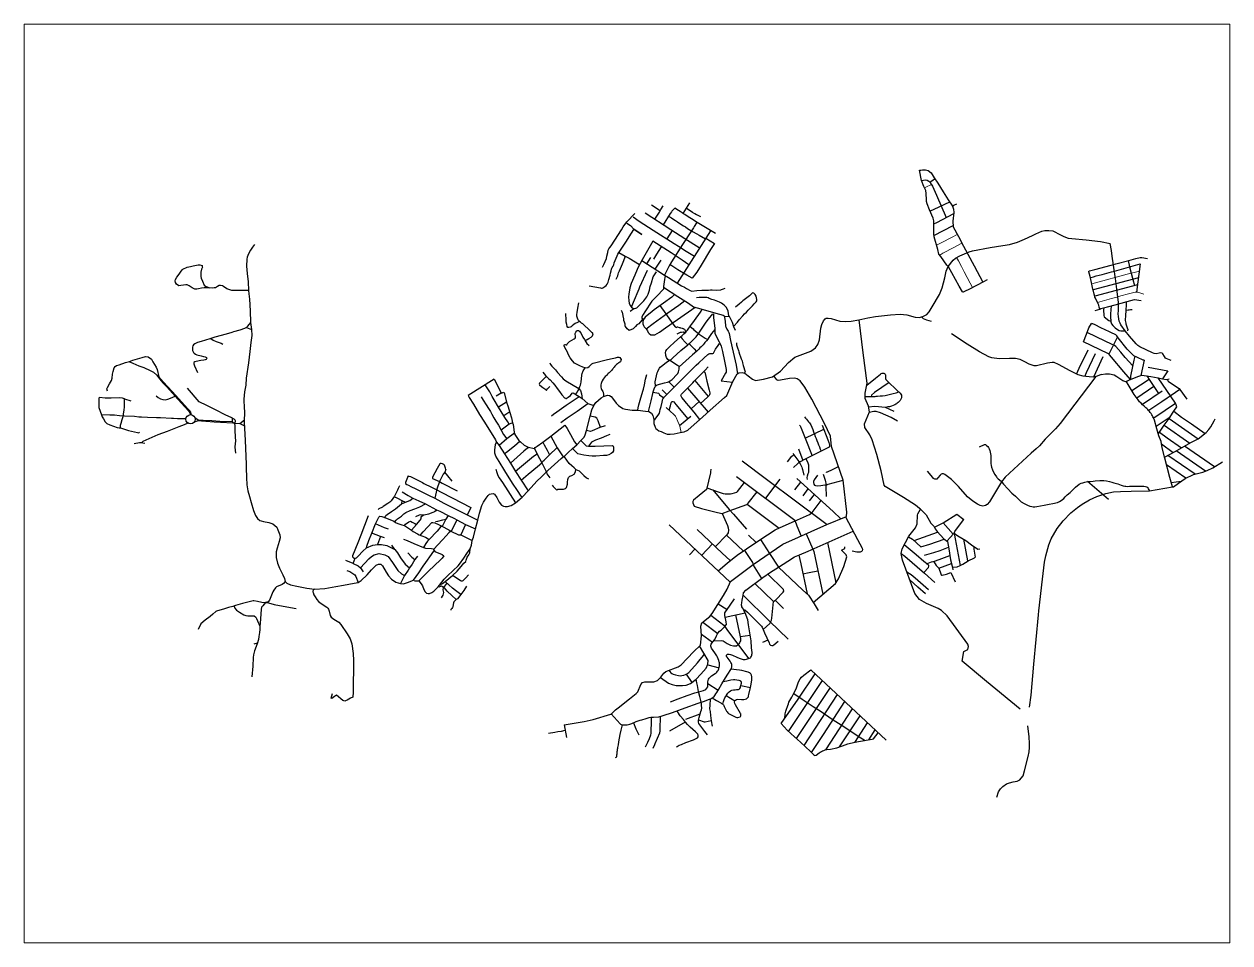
# Paper-space layout 'Layout1' of a CAD drawing. Header units: metres. Extents: x 0.55 to 8.95, y 0.8 to 7.2.
# The model-space entities are those that its viewports show. They can reach past a viewport. Long polylines and large blocks are cut down to what shows.
import ezdxf

# ---------------------------------------------------------------- set-up
doc = ezdxf.new("R2010")
doc.units = ezdxf.units.M
for name, color, linetype, true_color in [('AVENIDA 1001 - 10_12_20 - PASTA ETAPA 01 - DJI_0025', 18, 'Continuous', 0x000000), ('AVENIDA GUATEMALA - 09_12_20 - DJI_0014', 2, 'Continuous', 0xffff00), ('AVENIDA JOÃO DE BARRO - 10_12_20 - PASTA ETAPA 01 - DJI_0010', 18, 'Continuous', 0x000000), ('AVENIDA LAURA - 10_12_20 - PASTA ETAPA 02 - DJI_0002', 18, 'Continuous', 0x000000), ('AVENIDA MONTEMOR - 09_12_20 - DJI_0010', 1, 'Continuous', 0xff0000), ('AVENIDA PÉROLA NEGRA - 09_12_20 - DJI_0030', 3, 'Continuous', 0x00ff00), ('AVENIDA VITÓRIA - 09_12_20 - DJI_0009', 8, 'Continuous', 0x808080), ('ESTRADA DA CAMA PATENTE - 13_12_20 -  PASTA ETAPA 01 - DJI_0018', 1, 'Continuous', 0xff0000), ('ESTRADA DO PONEY CLUB - 13_12_20 - PASTA ETAPA 01 - DJI_0020', 5, 'Continuous', 0x0000ff), ('ESTRADA DOS ALVARENGAS - 13_12_20 - PASTA ETAPA 01 - DJI_0022 - DJI_0023 - DJI_0024 - DJI_0025', 100, 'Continuous', 0x00ff3f), ('MC - RUA FRANCISCO BELTRAN BATISTINE', 3, 'Continuous', 0x00ff00), ('MCT -  RUA CARLOS PINA FILHO', 3, 'Continuous', 0x00ff00), ('MCT - ALAMEDA DAS GLICÍNIAS', 2, 'Continuous', 0xffff00), ('MCT - ALAMEDA DOS PINHEIRAIS', 3, 'Continuous', 0x00ff00), ('MCT - AVENIDA ANTONIO TONETTO', 3, 'Continuous', 0x00ff00), ('MCT - AVENIDA CARMELO MAMMANA', 4, 'Continuous', 0x00ffff), ('MCT - AVENIDA DOMINGOS POTOMATI', 5, 'Continuous', 0x0000ff), ('MCT - AVENIDA JUAREZ TÁVORA', 1, 'Continuous', 0xff0000), ('MCT - AVENIDA MARECHAL BERNARD MONTGOMERY', 2, 'Continuous', 0xffff00), ('MCT - AVENIDA ROQUE PETRONI JÚNIOR', 5, 'Continuous', 0x0000ff), ('MCT - ESTRADA', 6, 'Continuous', 0xff00ff), ('MCT - ESTRADA ACAMPAMENTO DOS ENGENHEIROS', 4, 'Continuous', 0x00ffff), ('MCT - ESTRADA ASSUMPTA SABATINI ROSSI', 2, 'Continuous', 0xffff00), ('MCT - ESTRADA CACONDE', 6, 'Continuous', 0xff00ff), ('MCT - ESTRADA DOS CASA', 18, 'Continuous', 0x000000), ('MCT - ESTRADA GALVÃO BUENO', 4, 'Continuous', 0x00ffff), ('MCT - ESTRADA LUIZ MARSON', 1, 'Continuous', 0xff0000), ('MCT - ESTRADA LUIZA LOTTO GIANOTTO', 4, 'Continuous', 0x00ffff), ('MCT - PASSAGEM', 18, 'Continuous', 0x000000), ('MCT - PASSAGEM DIAMANTE', 3, 'Continuous', 0x00ff00), ('MCT - PASSAGEM JOSÉ MENDES DE SOUZA', 4, 'Continuous', 0x00ffff), ('MCT - PASSAGEM SABIÁ', 18, 'Continuous', 0x000000), ('MCT - PASSAGEM TURMALINA', 4, 'Continuous', 0x00ffff), ('MCT - RUA  VILA DA PAZ', 3, 'Continuous', 0x00ff00), ('MCT - RUA 5', 1, 'Continuous', 0xff0000), ('MCT - RUA 57', 1, 'Continuous', 0xff0000), ('MCT - RUA ADOLFO ZOBOLI', 5, 'Continuous', 0x0000ff), ('MCT - RUA ARMANDO BERTÁGLIA', 4, 'Continuous', 0x00ffff), ('MCT - RUA AUTO GONÇALVEZ DE OLIVEIRA', 4, 'Continuous', 0x00ffff), ('MCT - RUA CACILDA BECKER', 6, 'Continuous', 0xff00ff), ('MCT - RUA CRISTIANO CARNEIRO TRAVI FILHO', 2, 'Continuous', 0xffff00), ('MCT - RUA DA PAZ', 4, 'Continuous', 0x00ffff), ('MCT - RUA DAS FLORES', 6, 'Continuous', 0xff00ff), ('MCT - RUA DAS VOLTAS', 6, 'Continuous', 0xff00ff), ('MCT - RUA DO PELICANO', 18, 'Continuous', 0x000000), ('MCT - RUA DOS ANJOS', 8, 'Continuous', 0x808080), ('MCT - RUA DOS EUCALÍPTOS', 3, 'Continuous', 0x00ff00), ('MCT - RUA DOS IMIGRANTES', 18, 'Continuous', 0x000000), ('MCT - RUA EXPRESSA', 18, 'Continuous', 0x000000), ('MCT - RUA FLORESTA', 5, 'Continuous', 0x0000ff), ('MCT - RUA FRENK PERKINS', 6, 'Continuous', 0xff00ff), ('MCT - RUA JOSESITO DE SOUZA MOURA', 3, 'Continuous', 0x00ff00), ('MCT - RUA JOSÉ RODRIGUES DE OLIVEIRA', 1, 'Continuous', 0xff0000), ('MCT - RUA KIWI', 5, 'Continuous', 0x0000ff), ('MCT - RUA MAR DE CORAL', 6, 'Continuous', 0xff00ff), ('MCT - RUA MARACAIBO', 3, 'Continuous', 0x00ff00), ('MCT - RUA MARIA ARAUJO MACIEL', 5, 'Continuous', 0x0000ff), ('MCT - RUA MARISOL DIAS RABELLO', 2, 'Continuous', 0xffff00), ('MCT - RUA MILTON PIOLO', 1, 'Continuous', 0xff0000), ('MCT - RUA NOSSA SENHORA CONCEIÇÃO APARECIDA', 6, 'Continuous', 0xff00ff), ('MCT - RUA NOVA PATENTE', 8, 'Continuous', 0x808080), ('MCT - RUA NOVA PETRÓPOLIS', 2, 'Continuous', 0xffff00), ('MCT - RUA OSVALDO PILON', 6, 'Continuous', 0xff00ff), ('MCT - RUA PARQUE SILVAPLANA', 3, 'Continuous', 0x00ff00), ('MCT - RUA PAULO LAZZURI', 3, 'Continuous', 0x00ff00), ('MCT - RUA PIETRO VILLA', 3, 'Continuous', 0x00ff00), ('MCT - RUA PLANALTO', 18, 'Continuous', 0x000000), ('MCT - RUA SENADOR LUIS CARLOS PRESTES', 4, 'Continuous', 0x00ffff), ('MCT - RUA SIGMA', 2, 'Continuous', 0xffff00), ('MCT - RUA SÃO JOAQUIM', 3, 'Continuous', 0x00ff00), ('MCT - RUA THELMA', 18, 'Continuous', 0x000000), ('MCT - RUA TOM JOBIM', 5, 'Continuous', 0x0000ff), ('MCT - RUA VEREADOR MÁRIO FRANCISCON', 2, 'Continuous', 0xffff00), ('MCT - RUA VEREDA DOS EUCALIPTOS', 3, 'Continuous', 0x00ff00), ('MCT - TRAVESSA DOM HÉLDER', 18, 'Continuous', 0x000000), ('MCT - VIELA - 01', 18, 'Continuous', 0x000000), ('MCT - VIELA - 02', 18, 'Continuous', 0x000000), ('MCT - VIELA - 03', 18, 'Continuous', 0x000000), ('MCT - VIELA - 04', 18, 'Continuous', 0x000000), ('MCT - VIELA 05', 18, 'Continuous', 0x000000), ('MCT - VIELA 06', 18, 'Continuous', 0x000000), ('MCT - VIELA 09', 18, 'Continuous', 0x000000), ('MCT - VIELA 1', 5, 'Continuous', 0x0000ff), ('MCT - VIELA 13', 3, 'Continuous', 0x00ff00), ('MCT - VIELA 15', 1, 'Continuous', 0xff0000), ('MCT - VIELA 17', 3, 'Continuous', 0x00ff00), ('MCT - VIELA 18', 2, 'Continuous', 0xffff00), ('MCT - VIELA 3', 2, 'Continuous', 0xffff00), ('MCT - VIELA 4', 2, 'Continuous', 0xffff00), ('MCT - VIELA 7', 4, 'Continuous', 0x00ffff), ('MCT - VIELA 8', 5, 'Continuous', 0x0000ff), ('MCT - VIELA 9', 8, 'Continuous', 0x808080), ('MCT -RUA ALBERTINO AUGUSTO VIEIRA', 6, 'Continuous', 0xff00ff), ('MCT -RUA ANTONIO DI FAVARI', 2, 'Continuous', 0xffff00), ('MCT -RUA ARNALDO LOMBARDI', 4, 'Continuous', 0x00ffff), ('PASSAGEM AFONSO DE ALBUQUERQUE - 12_12_20 - PASTA ETAPA 02 - DJI_0011', 18, 'Continuous', 0x000000), ('PASSAGEM ALBATROZ - 10_12_20 - PASTA ETAPA 02 - DJI_0001', 18, 'Continuous', 0x000000), ('PASSAGEM AÇUDE - 10_12_20 - PASTA ETAPA 01 - DJI_0017', 18, 'Continuous', 0x000000), ('PASSAGEM BEIJA FLOR - 10_12_20 - PASTA ETAPA 01 - DJI_0018', 18, 'Continuous', 0x000000), ('PASSAGEM BENEZINHO - 12_12_20 - PASTA ETAPA 02 - DJI_0002', 18, 'Continuous', 0x000000), ('PASSAGEM DA CÃNDIDA - 10_12_20 - PASTA ETAPA 04 - DJI_0040', 6, 'Continuous', 0xff00ff), ('PASSAGEM PORTUGAL - 10_12_20 - PASTA ETAPA 01 - DJI_0024', 18, 'Continuous', 0x000000), ('PASSAGEM SANTOS DIAS DA SILVA - 09_12_20 - DJI_0042', 18, 'Continuous', 0x000000), ('RUA  BEM-TE-VI - 10_12_20 - PASTA ETAPA 01 - DJI_0004', 18, 'Continuous', 0x000000), ('RUA  CARDEAL - 10_12_20 - PASTA ETAPA 01 - DJI_0005', 18, 'Continuous', 0x000000), ('RUA  PAVÃO - 10_12_20 - PASTA ETAPA 01 - DJI_0014', 18, 'Continuous', 0x000000), ('RUA  ÁGUIA - 10_12_20 - PASTA ETAPA 01 - DJI_0013', 18, 'Continuous', 0x000000), ('RUA 1 - 10_12_20 - PASTA ETAPA 02 - DJI_0016', 3, 'Continuous', 0x00ff00), ('RUA 11 DE JULHO - 10_12_20 - PASTA ETAPA 04 - DJI_0019', 4, 'Continuous', 0x00ffff), ('RUA 2 DE JULHO - 12_12_20 - ETAPA 02 - DJI_0026', 4, 'Continuous', 0x00ffff), ('RUA 26 DE NOVEMBRO - 10_12_20 - PASTA ETAPA 03 - DJI_0010', 1, 'Continuous', 0xff0000), ('RUA 27 DE AGOSTO -  12_12_20 - PASTA ETAPA 02 - DJI_0004', 18, 'Continuous', 0x000000), ('RUA A - 12_12_20 - PASTA ETAPA 01 - DJI_0001', 8, 'Continuous', 0x808080), ('RUA ADEMAR SARAÍVA LEÃO - 10_12_20 - PASTA ETAPA 02 - DJI_0015', 18, 'Continuous', 0x000000), ('RUA ALASCA - 10_12_20 - PASTA ETAPA 01 - DJI_0028', 18, 'Continuous', 0x000000), ('RUA ALEXANDRITA - 09_12_20 - DJI_0027', 18, 'Continuous', 0x000000), ('RUA ALFREDO CAPUTO - 10_12_20 -PASTA ETAPA 03 - DJI_0005', 18, 'Continuous', 0x000000), ('RUA ALMEIDA DURÃO - 10_12_20 - PASTA ETAPA 02 - DJI_0021', 18, 'Continuous', 0x000000), ('RUA ALTO DOS QUÍMICOS - 10_12_20 - PASTA ETAPA 04 - DJI_0020', 3, 'Continuous', 0x00ff00), ('RUA ALVARENGA PEIXOTO - 12_12_20 - PASTA ETAPA 02 - DJI_0018', 18, 'Continuous', 0x000000), ('RUA AMADEU - 10_12_20 - PASTA ETAPA 02 - DJI_0004', 18, 'Continuous', 0x000000), ('RUA AMAZONAS - 10_12_20 - PASTA ETAPA 04 - DJI_0070', 6, 'Continuous', 0xff00ff), ('RUA AMAZONITA -09_12_20 - DJI_0018', 18, 'Continuous', 0x000000), ('RUA AMÉRICA DO NORTE - 10_12_20 - PASTA ETAPA 02 - DJI_0024', 18, 'Continuous', 0x000000), ('RUA AMÉRICA DO SUL - 10_12_20 - PASTA ETAPA 03 - DJI_0004', 18, 'Continuous', 0x000000), ('RUA ANDRÉ FRANCO MONTORO - 12_12_20 - PASTA ETAPA 01 - DJI_0005', 2, 'Continuous', 0xffff00), ('RUA ANGRA DOS REIS - 10_12_20 - PASTA ETAPA 04 -DJI_0035', 8, 'Continuous', 0x808080), ('RUA ANTULIA - 09_12_20 - DJI_0022', 18, 'Continuous', 0x000000), ('RUA ARAGUASSÚ - 10_12_20 - PASTA ETAPA 04 - DJI_0012', 2, 'Continuous', 0xffff00), ('RUA AVE DO PARAÍSO - 10_12_20 - PASTA ETAPA 01 - DJI_0003', 18, 'Continuous', 0x000000), ('RUA AYRTON SENNA - 10_12_20- PASTA ETAPA 04 -DJI_0022', 5, 'Continuous', 0x0000ff), ('RUA BAHIA -  10_12_20  - PASTA ETAPA 04 - DJI_0057', 3, 'Continuous', 0x00ff00), ('RUA BASAMITA - 09_12_20 - DJI_0037', 18, 'Continuous', 0x000000), ('RUA BEIJA-FLOR - 10_12_20 - PASTA ETAPA 04 - DJI_0075', 4, 'Continuous', 0x00ffff), ('RUA BELA VISTA (JD. NOVA AMÉRICA) - 10_12_20 - PASTA ETAPA 04 - DJI_0021', 2, 'Continuous', 0xffff00), ('RUA BELA VISTA - 10_12_20 - PASTA ETAPA 01 - DJI_0020', 18, 'Continuous', 0x000000), ('RUA BENEDITO SERAFIM BUENO - 12_12_20 - PASTA ETAPA 01 - DJI_0055', 18, 'Continuous', 0x000000), ('RUA BERTIOGA - 10_12_20 - PASTA ETAPA 04 - DJI_0024', 4, 'Continuous', 0x00ffff), ('RUA BICALHO - 12_12_20 - PASTA ETAPA 01 - DJI_0019', 6, 'Continuous', 0xff00ff), ('RUA BOA VIAGEM - 10_12_20 - PASTA ETAPA 04 - DJI_0031', 1, 'Continuous', 0xff0000), ('RUA BORTOLITO - 09_12_20 - DJI_0024', 3, 'Continuous', 0x00ff00), ('RUA BOSQUE DOS QUÍMICOS - 10_12_20 - PASTA ETAPA 04 - DJI_0016', 3, 'Continuous', 0x00ff00), ('RUA BRAZ CUBAS - 11_12_20 - DJI_0009', 8, 'Continuous', 0x808080), ('RUA C - 12_12_20 - PASTA ETAPA 01 - DJI_0004', 1, 'Continuous', 0xff0000), ('RUA CAMILA DE ALMEIDA BORGES - 12_12_20 - PASTA ETAPA 01 - DJI012', 6, 'Continuous', 0xff00ff), ('RUA CANDÉ - 11_12_20 - DJI_0024', 8, 'Continuous', 0x808080), ('RUA CANTOR CARLOS GALHARDO - 12_12_20 - PASTA ETAPA 02 - DJI_0023', 6, 'Continuous', 0xff00ff), ('RUA CAPITÃO CARLOS LAMARCA - 11_12_20 - DJI_0005', 8, 'Continuous', 0x808080), ('RUA CARLOS FALLETTI - 10_12_20 - PASTA ETAPA 01 - DJI_0029', 18, 'Continuous', 0x000000), ('RUA CASA NOVA -10_12_20 - PASTA ETAPA 02 - DJI_0009', 18, 'Continuous', 0x000000), ('RUA CEARÁ - 10_12_20 - PASTA ETAPA 04 - DJI_0065', 2, 'Continuous', 0xffff00), ('RUA CHICO MENDES - 12_12_20 - PASTA ETAPA 01 - DJI_0013', 3, 'Continuous', 0x00ff00), ('RUA CISNE - 10_12_20 - PASTA ETAPA 04 - DJI_0059', 6, 'Continuous', 0xff00ff), ('RUA COIMBRA - 10_12_20 - PASTA ETAPA 01 - DJI_0016', 18, 'Continuous', 0x000000), ('RUA CONDOR - 10_12_20 - PASTA ETAPA 01 - DJI_0001', 18, 'Continuous', 0x000000), ('RUA CORDILHEIRA DOS QUÍMICOS - 10_12_20 - PASTA ETAPA 04 - DJI_0014', 6, 'Continuous', 0xff00ff), ('RUA CORONEL BONIFÁCIO CARVALHO - 11_12_20 - DJI_0012', 2, 'Continuous', 0xffff00), ('RUA CRISTALINA - 09_12_20 - DJI_0034', 18, 'Continuous', 0x000000), ('RUA D - 12_12_20 - PASTA ETAPA 01 - DJI_0002', 5, 'Continuous', 0x0000ff), ('RUA DA EVOLUÇÃO - 10_12_20 - PASTA ETAPA 03 - DJI_0009', 18, 'Continuous', 0x4c0000), ('RUA DAS ANDORINHAS - 10_12_20 - PASTA ETAPA 01 - DJI_0007', 18, 'Continuous', 0x000000), ('RUA DAS ARARAS - 10_12_20 - PASTA ETAPA 01 - DJI_0015', 18, 'Continuous', 0x000000), ('RUA DAS GARÇAS - 10_12_20 - PASTA ETAPA 01 - DJI_0008', 18, 'Continuous', 0x000000), ('RUA DAS PARAÍBAS - 10_12_20 - PASTA ETAPA 04 - DJI_0069', 1, 'Continuous', 0xff0000), ('RUA DEPUTADO CARLOS MARIGHELLA - 11_12_20 - DJI_0004', 2, 'Continuous', 0xffff00), ('RUA DIADEMA - 10_12_20 - PASTA ETAPA 04 - DJI_0030', 1, 'Continuous', 0xff0000), ('RUA DO NORTE - 10_12_20 - PASTA ETAPA 02 - DJI_0026C', 18, 'Continuous', 0x000000), ('RUA DOM OSCAR ROMERO - 12_12_20 - PASTA ETAPA 01 - DJI_0010', 3, 'Continuous', 0x00ff00), ('RUA DOS AFRICANOS - 12_12_20  - PASTA ETAPA 01 - DJI_0029', 5, 'Continuous', 0x0000ff), ('RUA DOS ALEMÃES - 12_12_20  - PASTA ETAPA 01 - DJI_0025', 6, 'Continuous', 0xff00ff), ('RUA DOS AMERICANOS - 12_!2_20 - PASTA ETAPA 01 - DJI_0030', 4, 'Continuous', 0x00ffff), ('RUA DOS BRASILEIROS - 12_!2_20 - PASTA ETAPA 01 - DJI_0027', 3, 'Continuous', 0x00ff00), ('RUA DOS CANÁRIOS - 10_12_20 - PASTA ETAPA 01 -DJI_0006', 18, 'Continuous', 0x000000), ('RUA DOS CAÇADORES - 11_12_20 - DJI_0008', 1, 'Continuous', 0xff0000), ('RUA DOS CEDROS - 10_12_20 - PASTA ETAPA 04 - DJI_0048', 3, 'Continuous', 0x00ff00), ('RUA DOS COCAIS - 09_12_20 - DJI_0011', 3, 'Continuous', 0x00ff00), ('RUA DOS EDUCANDÁRIOS - 09_12_20 - DJI_0012', 1, 'Continuous', 0xff0000), ('RUA DOS ESPANHÓIS - 12_12_20 - PASTA ETAPA 01 - DJI_0023', 8, 'Continuous', 0x808080), ('RUA DOS EVANGÉLICOS - 10_12_20 - PASTA ETAPA 03 - DJI_0001', 18, 'Continuous', 0x000000), ('RUA DOS FRANCESES - 12_12_20 - PASTA ETAPA 01 - DJI_0028', 1, 'Continuous', 0xff0000), ('RUA DOS GRAMADOS - 12_12_20 - PASTA ETAPA 02 - DJI_0028', 5, 'Continuous', 0x0000ff), ('RUA DOS INDUSTRIÁRIOS - 10_12_20 - PASTA ETAPA 02 -DJI_0018', 18, 'Continuous', 0x000000), ('RUA DOS INGAZEIROS - 09_12_20 - DJI_0002', 3, 'Continuous', 0x00ff00), ('RUA DOS IPÊS - 10_12_20 - PASTA ETAPA 04 - DJI_0052', 5, 'Continuous', 0x0000ff), ('RUA DOS ITALIANOS - 12_12_20 - PASTA ETAPA 01 - DJI_0024', 3, 'Continuous', 0x00ff00), ('RUA DOS JAPONESES - 12_!2_20 - PASTA ETAPA 01 - DJI_0026', 2, 'Continuous', 0xffff00), ('RUA DOS JATOBÁS - 09_12_20 - DJI_0001', 4, 'Continuous', 0x00ffff), ('RUA DOS JEQUITIBÁS - 09_12_20 - DJI_0007', 5, 'Continuous', 0x0000ff), ('RUA DOS MINEIROS - 10_12_20 - PASTA ETAPA 02 - DJI_0022', 18, 'Continuous', 0x000000), ('RUA DOS NAVEGANTES - 11_12_20 - DJI_0017', 6, 'Continuous', 0xff00ff), ('RUA DOS OPERÁRIOS - 10_12_20 - PASTA ETAPA 03 - DJI_0002', 18, 'Continuous', 0x000000), ('RUA DOS PALMITAIS - 10_12_20 - PASTA ETAPA 04 - DJI_0047 - DJI_0049', 1, 'Continuous', 0xff0000), ('RUA DOS PEDREIROS - 10_12_20 - PASTA ETAPA 02 - DJI_0023', 18, 'Continuous', 0x000000), ('RUA DOS PESCADORES - 11_12_20 - DJI_0025', 3, 'Continuous', 0x00ff00), ('RUA DOS PINHAIS - 09_12_20 - DJI_0004', 1, 'Continuous', 0xff0000), ('RUA DOS PORTUGUESES - 12_12_20 - PASTA ETAPA 01 - DJI_0022', 1, 'Continuous', 0xff0000), ('RUA DOS VELEIROS - 11_12_20 - DJI_0029', 4, 'Continuous', 0x00ffff), ('RUA EDSON ROBERTO VISMARA - 11_12_20 - DJI_0032', 2, 'Continuous', 0xffff00), ('RUA ELIZABETH LOBO GARCIA - 11_12_20 - DJI_0006', 4, 'Continuous', 0x00ffff), ('RUA EMA - 10_12_20 - PASTA ETAPA 01 - DJI_0002', 18, 'Continuous', 0x000000), ('RUA EUGÊNIO KUPPER - 12_!2_20  - PASTA ETAPA 02 - DJI_0017', 1, 'Continuous', 0xff0000), ('RUA EVANDRO CAIAFFA ESQUIVEL - 12_12_20  - PASTA ETAPA 02 - DJI_0020', 2, 'Continuous', 0xffff00), ('RUA EVANGELISTA - 10_12_20 - PASTA ETAPA 04 - DJI_0062', 3, 'Continuous', 0x00ff00), ('RUA EXPEDITO VENCESLAU DA SILVA - 10_12_20 - PASTA ETAPA 04 - DJI_0064', 4, 'Continuous', 0x00ffff), ('RUA FALCÃO - 10_12_20 - PASTA ETAPA 01 - DJI_0012', 18, 'Continuous', 0x000000), ('RUA FALCÃO - 10_12_20 -PASTA ETAPA 01 - DJI_0012', 2, 'Continuous', 0xffff00), ('RUA FIORENTINA - 12_!2_20  - PASTA ETAPA 02 - DJI_0014', 18, 'Continuous', 0x000000), ('RUA FIRENZE - 12_12_20 - PASTA ETAPA 02 - DJI_0013', 18, 'Continuous', 0x000000), ('RUA FLAMINGOS - 10_12_20 - PASTA ETAPA 01 - DJI_0022', 18, 'Continuous', 0x000000), ('RUA FRANCISCO SANTOS - 10_12_20 - PASTA ETAPA 04 - DJI_0060', 2, 'Continuous', 0xffff00), ('RUA FREI TITO DE ALENCAR LIMA - 09_12_20 - DJI_0049', 18, 'Continuous', 0x000000), ('RUA GAIVOTAS - 10_12_20 - PASTA ETAPA 04 - DJI_0061', 5, 'Continuous', 0x0000ff), ('RUA GOIÁS - 10_12_20 - PASTA ETAPA 04 - DJI_0066', 1, 'Continuous', 0xff0000), ('RUA GREGÓRIO DE MATOS GUERRA - 11_12_20 - DJI_0011', 6, 'Continuous', 0xff00ff), ('RUA GUANAMBY - 11_12_20 - DJI_0013', 1, 'Continuous', 0xff0000), ('RUA GUARAPÉ - 11_12_20 - DJI_0020', 1, 'Continuous', 0xff0000), ('RUA GUILRERVALDO SOARES OLIVEIRA - 10_12_20 - PASTA ETAPA 02 - DJI_0014', 18, 'Continuous', 0x000000), ('RUA GÊNOVA - 12_12_20 - PASTA ETAPA 02 - DJI_0010', 18, 'Continuous', 0x000000), ('RUA HARPIA - 10_12_20 - PASTA ETAPA 04 - DJI_0063', 2, 'Continuous', 0xffff00), ("RUA HERBERT DE SOUZA ''BETINHO'' - 11_12_20 - DJI_0039", 1, 'Continuous', 0xff0000), ('RUA HUMBERTO DOTTO - 12_12_20  - PASTA ETAPA 01 - DJI_0053', 18, 'Continuous', 0x000000), ('RUA IPÊ AMARELO - 09_12_20 - DJI_0003', 2, 'Continuous', 0xffff00), ('RUA IRMÃ DULCE - 12_12_20  - PASTA ETAPA 01 - DJI_0007', 4, 'Continuous', 0x00ffff), ('RUA IÊDA LUIZA DE SOUZA - 09_12_20 - DJI_0043', 18, 'Continuous', 0x000000), ('RUA JACARANDÁ - 10_12_20 - PASTA ETAPA 04 - DJI_0050 - DJI_0051', 1, 'Continuous', 0xff0000), ('RUA JASPE - 09_12_20 - DJI_0025', 18, 'Continuous', 0x000000), ('RUA JOAQUIM ROMÃO - 12_12_20  - PASTA ETAPA 01 - DJI_0020 - DJI_0021', 1, 'Continuous', 0xff0000), ('RUA JOSUÉ DE CASTRO - 11_12_20 - DJI_0002 - DJI_0003', 6, 'Continuous', 0xff00ff), ('RUA JOSÉ JORGE LOPES - 12_12_20 - PASTA ETAPA 02 - DJI_0024', 2, 'Continuous', 0xffff00), ('RUA JOSÉ OLIVEIRA FILHO - 12_12_20 - PASTA ETAPA 02 - DJI_0025', 3, 'Continuous', 0x00ff00), ('RUA JOSÉ TRINDADE - 12_!2_20 - PASTA ETAPA 02 - DJI_0023', 1, 'Continuous', 0xff0000), ('RUA JOÃO BRUNI - 12_12_20 - PASTA ETAPA 01 - DJI_0057', 18, 'Continuous', 0x000000), ('RUA LEONÍLIO PEREIRA DE SOUZA - 13_12_20 - PASTA ETAPA 01 - DJI_0001', 3, 'Continuous', 0x00ff00), ('RUA LUANA CONCEIÇÃO - 12_12_20 - PASTA ETAPA 01 - DJI_0011', 3, 'Continuous', 0x00ff00), ('RUA LUCIDALVA DA SILVA - 11_12_20 - DJI_0028', 6, 'Continuous', 0xff00ff), ('RUA LUIZ LUA GONZAGA - 12_12_20 - PASTA ETAPA 01 - DJI_0009', 2, 'Continuous', 0xffff00), ('RUA LUZIA DA COSTA BATISTA - 11_12_20 - DJI_0038', 8, 'Continuous', 0x808080), ('RUA MADRE MARIA INÊS TRIBIOLI - 10_12_20 - PASTA ETAPA 02 - DJI_0007', 18, 'Continuous', 0x000000), ('RUA MALAQUITA - 09_12_20 - DJI_0036', 18, 'Continuous', 0x000000), ('RUA MANOEL NUNES DA SILVA - 12_12_20 - PASTA ETAPA 02 - DJI_0030', 6, 'Continuous', 0xff00ff), ('RUA MARIA DA PENHA N. E SILVA - 11_12_20 - DJI_0010', 4, 'Continuous', 0x00ffff), ('RUA MARIA MARGARIDA ALVES - 09_12_20 - DJI_0049', 5, 'Continuous', 0x0000ff), ('RUA MARIANA BENVINDA DA COSTA - 12_12_20 - PASTA ETAPA 02 - DJI_0015', 5, 'Continuous', 0x0000ff), ('RUA MARIO ABERTO MARCHI - 10_12_20 - PASTA ETAPA 02 - DJI_0020', 18, 'Continuous', 0x000000), ('RUA MAURÍCIO GALANTE - 10_12_20 - PASTA ETAPA 04 - DJI_0073', 1, 'Continuous', 0xff0000), ('RUA MAUÁ - 10_12_20 - PASTA ETAPA 04 - DJI_0034', 6, 'Continuous', 0xff00ff), ('RUA MILÃO - 12_12_20 - PASTA ETAPA 02 - DJI_0009', 18, 'Continuous', 0x000000), ('RUA MODESTO SALERA - 12_12_20 - PASTA ETAPA 01 - DJI_0054', 18, 'Continuous', 0x000000), ('RUA NECI ELÓI DANTAS - 10_12_20 - PASTA ETAPA 02 - DJI_0013', 18, 'Continuous', 0x000000), ('RUA NELSON PIZSOLITTO - 12_12_20 - PASTA ETAPA 01 - DJI_0015', 8, 'Continuous', 0x808080), ('RUA NEUCI LOPES DE FREITAS - 09_12_20 - DJI_0044', 18, 'Continuous', 0x000000), ('RUA NILSON DE SOUZA - 11_12_20 - DJI_0034', 3, 'Continuous', 0x00ff00), ('RUA NOEMIA DE ALMEIDA KUPPER - 12_12_20 - PASTA ETAPA 02 - DJI_0016', 2, 'Continuous', 0xffff00), ('RUA NORA ASTORGA - 11_12_20 - DJI_0015 - DJI_0016', 5, 'Continuous', 0x0000ff), ('RUA NOSSA SENHORA DE GUADALUPE - 11_12_20 - DJI_0046', 4, 'Continuous', 0x00ffff), ('RUA NOVA ALIANÇA - 13_12_20 - PASTA ETAPA 01 - DJI_0014 - DJI_0015', 4, 'Continuous', 0x00ffff), ('RUA NOVA ERA - 13_12_20 - PASTA ETAPA 01 - DJI_0013', 1, 'Continuous', 0xff0000), ('RUA NOVA ESPERANÇA (JD. NOVO HORIZONTE) - 10_12_20 - PASTA ETAPA 04 - DJI_0044', 4, 'Continuous', 0x00ffff), ('RUA NOVA SÃO BENTO - 13_12_20 - PASTA ETAPA 01 - DJI_0012', 4, 'Continuous', 0x00ffff), ('RUA NOVA TERRA - 13_12_20 - PASTA ETAPA 01 - DJI_0017', 5, 'Continuous', 0x0000ff), ('RUA NOVA VENTURA - 13_12_20 - PASTA ETAPA 01 - DJI_0011', 6, 'Continuous', 0xff00ff), ('RUA NOVA VIDA - 13_12_20 - PASTA ETAPA 01 - DJI_0008', 5, 'Continuous', 0x0000ff), ('RUA NOVO HORIZONTE - 10_12_20 - PASTA ETAPA 04 - DJI_0027', 6, 'Continuous', 0xff00ff), ('RUA NÁPOLES - 12_12_20 - PASTA ETAPA 02 - DJI_0007', 18, 'Continuous', 0x000000), ('RUA OBSIDIANA - 09_12_20 - DJI_0038', 18, 'Continuous', 0x000000), ('RUA OLHO DE TIGRE - 09_12_20 - DJI_0023', 18, 'Continuous', 0x000000), ('RUA OPALA - 09_12_20 - DJI_0021', 18, 'Continuous', 0x000000), ('RUA OURO BRANCO - 09_12_20 - DJI_0016', 18, 'Continuous', 0x000000), ('RUA PADRE DAMIÃO CALIXTO TRAJANO - 12_12_20 - PASTA ETAPA 01 - DJI_0016', 2, 'Continuous', 0xffff00), ('RUA PAINEIRAS - 09_12_20 - DJI_0006', 6, 'Continuous', 0xff00ff), ('RUA PARAGUAÇU - 12_12_20 - PASTA ETAPA 01 - DJI_0051 - DJI_0052', 18, 'Continuous', 0x000000), ('RUA PARNAÍBA - 10_12_20 - PASTA ETAPA 04 - DJI_0053', 4, 'Continuous', 0x00ffff), ('RUA PASQUALE SCARANO - 12_12_20 - PASTA ETAPA 01 - DJI_0056', 18, 'Continuous', 0x000000), ('RUA PAU BRASIL - 09_12_20 - DJI_0005', 8, 'Continuous', 0x808080), ('RUA PAULO FREIRE - 11_12_20 - DJI_0035', 5, 'Continuous', 0x0000ff), ('RUA PIAUÍ - 10_12_20 - PASTA ETAPA 04 - DJI_0056', 1, 'Continuous', 0xff0000), ('RUA PIRAPORINHA - 10_12_20 - PASTA ETAPA 04 - DJI_0032', 3, 'Continuous', 0x00ff00), ('RUA PORTAL DOS QUIMICOS - 10_12_20 - PASTA ETAPA 04 - DJI_0015', 5, 'Continuous', 0x0000ff), ('RUA PORTO FELIZ - 12_12_20 - PASTA ETAPA 02 - DJI_0029', 4, 'Continuous', 0x00ffff), ('RUA PORTO VELHO - 13_12_20 - PASTA ETAPA 01 - DJI_0005', 8, 'Continuous', 0x808080), ('RUA POUSO ALEGRE - 13_12_20 - PASTA ETAPA 01 - DJI_0002', 6, 'Continuous', 0xff00ff), ('RUA PRINCIPAL 1001 - 10_12_20 - PASTA ETAPA 01 - DJI_0023', 18, 'Continuous', 0x000000), ('RUA PROFESSOR FLORESTAN FERNANDES - 12_12_20 - PASTA ETAPA 01 - DJI_0008', 6, 'Continuous', 0xff00ff), ('RUA PÉROLA - 09_12_20 - DJI_0033', 18, 'Continuous', 0x000000), ('RUA QUARTZO - 09_12_20 - DJI_0017', 18, 'Continuous', 0x000000), ('RUA RIBEIRO - 10_12_20 - PASTA ETAPA 02 - DJI_0005', 18, 'Continuous', 0x000000), ('RUA RIBEIRÃO PIRES - 10_12_20 - PASTA ETAPA 04 - DJI_0033', 2, 'Continuous', 0xffff00), ('RUA RIO DE JANEIRO - 10_12_20 - PASTA ETAPA 04 - DJI_0067', 8, 'Continuous', 0x808080), ('RUA RIO GRANDE DA SERRA - 10_12_20 - PASTA ETAPA 04 - DJI_0029', 3, 'Continuous', 0x00ff00), ('RUA RITA MENDES DE OLIVEIRA - 12_12_20 - PASTA ETAPA 01 - DJI_0006', 1, 'Continuous', 0xff0000), ('RUA ROCHEDO -  09_12_20 - DJI_0026', 18, 'Continuous', 0x000000), ('RUA ROMA - 10_12_20 - PASTA ETAPA 01 - DJI_0030', 18, 'Continuous', 0x000000), ('RUA ROUXINOL - 10_12_20 - PASTA ETAPA 01 - DJI_0009', 18, 'Continuous', 0x000000), ('RUA SAMUEL PEREIRA DOS SANTOS - 09_12_20 - DJI_0046', 18, 'Continuous', 0x000000), ('RUA SANTA CECÍLIA - 10_12_20 - PASTA ETAPA 02 - DJI_0017', 18, 'Continuous', 0x000000), ('RUA SANTA MARTINS - 11_12_20 - DJI_0043', 1, 'Continuous', 0xff0000), ('RUA SANTANA - 10_12_20 - PASTA ETAPA 04 - DJI_0023', 1, 'Continuous', 0xff0000), ('RUA SANTO ANDRÉ - 10_12_20 - PASTA ETAPA 04 - DJI_0026', 5, 'Continuous', 0x0000ff), ('RUA SEBASTIANA REGACCINI SIMÃO - 11_12_20 - DJI_0022', 6, 'Continuous', 0xff00ff), ('RUA SEBASTIÃO PACHECO - 11_12_20  - DJI_0036', 4, 'Continuous', 0x00ffff), ('RUA SEBASTIÃO RODRIGUES - 11_12_20 - DJI_0021', 3, 'Continuous', 0x00ff00), ('RUA SENADOR FIRMINO - 13_12_20 - PASTA ETAPA 01 - DJI_0004', 1, 'Continuous', 0xff0000), ('RUA SHEILA DE MELLO SOBRAL - 11_12_20 - DJI_0041', 4, 'Continuous', 0x00ffff), ('RUA SIRIEMA - 10_12_20 - PASTA ETAPA 01 - DJI_0011', 18, 'Continuous', 0x000000), ('RUA SODALITA - 09_12_20 - DJI_0029', 18, 'Continuous', 0x000000), ('RUA SYLVIO - 10_12_20 - PASTA ETAPA 02 - DJI_0006', 18, 'Continuous', 0x000000), ('RUA SÃO BERNARDO DO CAMPO - 10_12_20 - PASTA ETAPA 04 - DJI_0045', 5, 'Continuous', 0x0000ff), ('RUA SÃO CAETANO - 10_12_20 - PASTA ETAPA 04 - DJI_0055', 4, 'Continuous', 0x00ffff), ('RUA SÃO CAETANO DO SUL - 10_12_20 - PASTA ETAPA 04 - DJI_0025', 2, 'Continuous', 0xffff00), ('RUA SÃO CRISTÓVÃO - 11_12_20 - DJI_0014', 3, 'Continuous', 0x00ff00), ('RUA SÃO JOSÉ OPERÁRIO - 11_12_20 - DJI_0044', 5, 'Continuous', 0x0000ff), ('RUA SÃO PAULO - 10_12_20 - PASTA ETAPA 04 - DJI_0046', 4, 'Continuous', 0x00ffff), ('RUA SÃO SIMÃO - 11_12_20 - DJI_0023', 5, 'Continuous', 0x0000ff), ('RUA SÃO VICENTE - 10_12_20 - PASTA ETAPA 04 - DJI_0028', 5, 'Continuous', 0x0000ff), ('RUA SÍLVIO DE LIMA - 11_12_20 - DJI_0001', 1, 'Continuous', 0xff0000), ('RUA TALISMÃ - 09_12_20 - DJI_0035', 18, 'Continuous', 0x000000), ('RUA TANGARÁS - 10_12_20 - PASTA ETAPA 01 - DJI_0026', 18, 'Continuous', 0x000000), ('RUA TENRI - 10_12_20 - PASTA ETAPA 04 - DJI_0073', 5, 'Continuous', 0x0000ff), ('RUA TEODORO SOARES - 10_12_20 - PASTA ETAPA 04 - DJI_0054', 1, 'Continuous', 0xff0000), ('RUA TERESA BARBOSA DE OLIVEIRA - 11_12_20 - DJI_0042', 2, 'Continuous', 0xffff00), ('RUA TEXAS - 10_12_20 - PASTA ETAPA 01 - DJI_0027', 18, 'Continuous', 0x000000), ('RUA TIÊ - 10_12_20 - PASTA ETAPA 04 - DJI_0068', 4, 'Continuous', 0x00ffff), ('RUA TUCANO - 10_12_20 - PASTA ETAPA 01 - DJI_0021', 18, 'Continuous', 0x000000), ('RUA TUPINAMBÁS - 09_12_20 - DJI_0008', 4, 'Continuous', 0x00ffff), ('RUA TURIN - 12_12_20 - PASTA ETAPA 02 - DJI_0008', 18, 'Continuous', 0x000000), ('RUA TURMALINA - 09_12_20 - DJI_0028', 18, 'Continuous', 0x000000), ('RUA UM (PQ. DOS ALVARENGAS) - 12_12_20 - PASTA ETAPA 01 - DJI_0017', 18, 'Continuous', 0x000000), ('RUA UNIDOS DA ESPERANÇA - 10_12_20- PASTA ETAPA 03 - DJI_0007', 18, 'Continuous', 0x000000), ('RUA UNIÃO DAS VILAS - 09_12_20 - DJI_0047', 18, 'Continuous', 0x000000), ('RUA VICTOR MAIER - 12_12_20 - PASTA ETAPA 02 - DJI_0021', 4, 'Continuous', 0x00ffff), ('RUA VINÍCIUS DE MORAIS - 11_12_20 - DJI_0033', 1, 'Continuous', 0xff0000), ('RUA VÂNIA SILVA SANTOS - 11_12_20 - DJI_0045', 1, 'Continuous', 0xff0000), ('RUA WILSON DE SOUZA PINHEIRO - 12_12_20 - PASTA ETAPA 02 - DJI_0003', 18, 'Continuous', 0x000000), ('RUA XAPURÍ - 11_12_20 - DJI_0019', 8, 'Continuous', 0x808080), ('RUA ÁGUAS MARINHAS - 09_12_20 - DJI_0019', 18, 'Continuous', 0x000000), ('RUA ÍMOLA - 12_12_20 - PASTA ETAPA 02 - DJI_0006', 18, 'Continuous', 0x000000), ('RUA ÔNIX - 09_12_20 - 09_12_20 - DJI_0031', 18, 'Continuous', 0x000000), ('RUA ÚNIDOS DOS QUÍMICOS - 10_12_20 - PASTA ETAPA 04 - DJI_0011', 107, 'Continuous', 0x3f7f4f), ('VETORIZAÇÃO RUA', 20, 'Continuous', 0xff3f00)]:
    doc.layers.add(name, color=color, linetype=linetype, true_color=true_color)
for name, color, linetype, lineweight, true_color in [('MCT - VIELA 07', 18, 'Continuous', 13, 0x000000), ('RUA AÇUCENA - 09_12_20 - DJI_0045', 18, 'Continuous', 13, 0x000000), ('RUA CARLOS CÉSAR DE CARVALHO - 09_12_20 - DJI_0048', 18, 'Continuous', 13, 0x000000), ('RUA EDGARD DE SOUZA - 12_12_20 - PASTA ETAPA 01 - DJI_0059', 18, 'Continuous', 13, 0x000000), ('RUA JOSEFINA FELTRIN - 12_12_20 - PASTA ETAPA 01 - DJI_0058', 18, 'Continuous', 13, 0x000000), ('RUA PAULO GUILHERME FALLETTI - 10_12_20 - ETAPA 03 - DJI_0003', 18, 'Continuous', 13, 0x000000), ('RUA REINALDO TEIXEIRA - 12_12_20 - PASTA ETAPA 02 - DJI_0001', 18, 'Continuous', 13, 0x000000)]:
    doc.layers.add(name, color=color, linetype=linetype, lineweight=lineweight, true_color=true_color)

msp = doc.modelspace()

# ---------------------------------------------------------------- linework, layer by layer
at = {"layer": 'AVENIDA 1001 - 10_12_20 - PASTA ETAPA 01 - DJI_0025', "color": 3, "linetype": 'Continuous', "true_color": 0x00ff00}
msp.add_lwpolyline([(336169.3, 7373962.7), (336165.7, 7373940.1), (336158.9, 7373899.5), (336159.8, 7373887.8), (336158.5, 7373883.2), (336120.5, 7373841.5), (336108.7, 7373829.6), (336096.3, 7373818.6), (336089.9, 7373811.9), (336049.8, 7373748.5), (336040.3, 7373734), (336032.1, 7373720.4), (336032.3, 7373713.1), (336035.4, 7373706.7), (336032.5, 7373700.2), (336013.6, 7373677.8), (336009.8, 7373677.1), (336002.1, 7373672.5), (335993.7, 7373662.8), (335990.2, 7373659.3), (335979.8, 7373650.2), (335976.6, 7373648.2), (335960.4, 7373641.4), (335956.4, 7373639.8), (335954.3, 7373640.5), (335945.4, 7373649.7), (335935.1, 7373662.6), (335933.3, 7373665.9), (335933.5, 7373670), (335933.1, 7373676.3), (335929.1, 7373687.6), (335926.2, 7373697.5), (335924.9, 7373709.2), (335922.3, 7373725), (335919.6, 7373740.1), (335918, 7373744.4), (335915.9, 7373749.6), (335912, 7373756.7)], dxfattribs=at)
at = {"layer": 'AVENIDA GUATEMALA - 09_12_20 - DJI_0014', "color": 3, "linetype": 'Continuous', "true_color": 0x00ff00}
for p, q in [((336853.6, 7371323.3), (336887.5, 7371283.8)), ((336887.5, 7371283.8), (336930.5, 7371244.3)), ((336930.5, 7371244.3), (336966.9, 7371212.8)), ((337396.6, 7371234), (337425.1, 7371268.8)), ((336966.9, 7371212.8), (337024.9, 7371158.3)), ((337111.2, 7371168.2), (337122.6, 7371170.2)), ((337122.6, 7371170.2), (337143.6, 7371171.9)), ((337143.6, 7371171.9), (337179.8, 7371179.4)), ((337179.8, 7371179.4), (337214.5, 7371192.4)), ((337214.5, 7371192.4), (337244.9, 7371203.2)), ((337244.9, 7371203.2), (337287.7, 7371212.8)), ((337287.7, 7371212.8), (337353.2, 7371224.4)), ((337353.2, 7371224.4), (337388.3, 7371230.6)), ((337388.3, 7371230.6), (337396.6, 7371234)), ((337024.9, 7371158.3), (337046.2, 7371137.6)), ((337058.2, 7371136.9), (337076.5, 7371149.7))]:
    msp.add_line(p, q, dxfattribs=at)
at = {"layer": 'AVENIDA GUATEMALA - 09_12_20 - DJI_0014', "color": 3, "linetype": 'Continuous', "true_color": 0x00ff00, "extrusion": (0, 0, -1)}
for start, end in [(55.17705, 65.90987), (65.90987, 68.64453)]:
    msp.add_arc((-337172.2, 7371012.1), 167.6, start, end, dxfattribs=at)
at = {"layer": 'AVENIDA GUATEMALA - 09_12_20 - DJI_0014', "color": 3, "linetype": 'Continuous', "true_color": 0x00ff00}
msp.add_arc((337052.6, 7371144.3), 9.22, 225.86448, 307.21942, dxfattribs=at)
at = {"layer": 'AVENIDA JOÃO DE BARRO - 10_12_20 - PASTA ETAPA 01 - DJI_0010', "color": 3, "linetype": 'Continuous', "true_color": 0x00ff00}
msp.add_lwpolyline([(336355.7, 7374277.7), (336343.5, 7374258.4), (336339.1, 7374251.5), (336335.1, 7374244.9), (336324.5, 7374227.1), (336271.8, 7374147.1), (336206.5, 7374044.7), (336193, 7374019.8), (336165.7, 7373964.8)], dxfattribs=at)
at = {"layer": 'AVENIDA LAURA - 10_12_20 - PASTA ETAPA 02 - DJI_0002', "color": 3, "linetype": 'Continuous', "true_color": 0x00ff00}
msp.add_lwpolyline([(336159.3, 7373895.1), (336243.9, 7373839.6), (336306.6, 7373801.5), (336336.6, 7373778.8), (336378.4, 7373766.2), (336412, 7373757.4), (336488.6, 7373735.1), (336509.9, 7373730.3), (336517.4, 7373725.3), (336523.5, 7373721.9), (336545, 7373724.6)], dxfattribs=at)
at = {"layer": 'AVENIDA MONTEMOR - 09_12_20 - DJI_0010', "color": 3, "linetype": 'Continuous', "true_color": 0x00ff00}
msp.add_lwpolyline([(337028.5, 7371640.3), (337470.9, 7371225.9)], dxfattribs=at)
at = {"layer": 'AVENIDA PÉROLA NEGRA - 09_12_20 - DJI_0030', "color": 3, "linetype": 'Continuous', "true_color": 0x00ff00}
msp.add_lwpolyline([(339075.4, 7373030), (339082.7, 7373039.5), (339110.1, 7373081), (339139, 7373121.2), (339144.7, 7373130.1), (339166.4, 7373163.6), (339184.4, 7373189.4), (339181.6, 7373201.5), (339177, 7373211.5), (339074.8, 7373360.6)], dxfattribs=at)
at = {"layer": 'AVENIDA VITÓRIA - 09_12_20 - DJI_0009', "color": 3, "linetype": 'Continuous', "true_color": 0x00ff00}
msp.add_lwpolyline([(336926.8, 7371500.2), (336975.5, 7371466.9), (337041, 7371424.5), (337088.6, 7371393.7), (337159.3, 7371346.1), (337222.5, 7371305.1), (337307, 7371249.5), (337346.8, 7371223.3)], dxfattribs=at)
at = {"layer": 'ESTRADA DA CAMA PATENTE - 13_12_20 -  PASTA ETAPA 01 - DJI_0018', "color": 3, "linetype": 'Continuous', "true_color": 0x00ff00}
msp.add_lwpolyline([(338261.6, 7371408.9), (338063.4, 7371571.2), (337919.1, 7371691.2), (337928.3, 7371747), (337952.3, 7371759.5), (337957.1, 7371777.5), (337952.1, 7371791.9), (337831.8, 7371958.4), (337798.4, 7371989.8), (337778.8, 7372001.6), (337709.2, 7372031.5), (337667.3, 7372055.2), (337640.6, 7372090.4), (337567.9, 7372287), (337559.7, 7372325.1), (337565.4, 7372353.4), (337605.4, 7372428.3), (337644.6, 7372476.3), (337654.3, 7372499.6), (337657.1, 7372550.3), (337659, 7372559.1), (337673, 7372586.6), (337668.9, 7372590.1), (337645, 7372610.9), (337574.1, 7372654.4), (337465.7, 7372720), (337460, 7372729), (337442.6, 7372811.9), (337415.9, 7372909.5), (337389.9, 7372995.6), (337374.5, 7373024.9), (337346, 7373067.3), (337344.1, 7373089.8), (337372.5, 7373160.1), (337366.9, 7373193.9), (337348.1, 7373239), (337348.4, 7373269.4), (337360.4, 7373328.7), (337336.6, 7373508.3), (337311.9, 7373701.9)], dxfattribs=at)
at = {"layer": 'ESTRADA DO PONEY CLUB - 13_12_20 - PASTA ETAPA 01 - DJI_0020', "color": 3, "linetype": 'Continuous', "true_color": 0x00ff00}
msp.add_lwpolyline([(335573.6, 7371316.3), (335690.7, 7371335.7), (335743.9, 7371346.5), (335848.3, 7371379.1), (335854.4, 7371382.5), (335875.7, 7371403.3), (335891.5, 7371414.9), (335958.2, 7371469), (335997.4, 7371499.5), (336007, 7371510.2), (336025.2, 7371552.7), (336036, 7371565.9), (336048.5, 7371569.3), (336102.9, 7371568.6), (336123.8, 7371577.2), (336142.9, 7371596.6), (336161.2, 7371621), (336172.3, 7371630.6), (336246.3, 7371657.5), (336264.3, 7371668.6), (336336.1, 7371746.4), (336376.5, 7371784.9), (336383.8, 7371840.2), (336379.9, 7371896.7), (336386.1, 7371916.4), (336433, 7371954.6), (336446.1, 7371972.1), (336513, 7372078.1), (336534, 7372115.5), (336553.4, 7372159.7), (336687.2, 7372260.8), (336862.7, 7372380.3), (337122.8, 7372495.4), (337237, 7372543.9), (337238.9, 7372569.2), (337218.4, 7372758.3), (337150, 7372955.1), (337142.5, 7373017.2), (337108.2, 7373092), (337032.9, 7373235.8), (336992.8, 7373305.7), (336965.3, 7373341.9), (336946.6, 7373355), (336930.8, 7373357.9), (336901.8, 7373356.9), (336847.8, 7373346.4), (336834.2, 7373345.6), (336827.9, 7373348.7), (336810.4, 7373373)], dxfattribs=at)
at = {"layer": 'ESTRADA DOS ALVARENGAS - 13_12_20 - PASTA ETAPA 01 - DJI_0022 - DJI_0023 - DJI_0024 - DJI_0025', "color": 3, "linetype": 'Continuous', "true_color": 0x00ff00}
for points in [[(333699.4, 7372849.3), (333699.4, 7372829.8), (333701.5, 7372772.9), (333703.4, 7372729.8), (333709.3, 7372694.7), (333718.6, 7372660.7), (333728.3, 7372625.2), (333742.7, 7372578.5), (333754.9, 7372549), (333766.7, 7372531.5), (333780.4, 7372519.8), (333788.7, 7372517), (333801.9, 7372514.2), (333833.7, 7372508.8), (333857.4, 7372499.3), (333880.2, 7372480.1), (333887.1, 7372465.7), (333897.8, 7372435.3), (333899.3, 7372418.4), (333894.4, 7372397), (333882.1, 7372357.3), (333877.3, 7372335.7), (333877.4, 7372301), (333884.4, 7372269), (333896.7, 7372238.4), (333915.1, 7372198.7), (333925.7, 7372177.1), (333929.9, 7372159.8), (333938.5, 7372150.6), (333960.3, 7372141.5), (333998.3, 7372132.7), (334056.5, 7372122), (334102.2, 7372115.8), (334164.1, 7372119.9), (334228.1, 7372130.2), (334274.2, 7372138.1), (334336.2, 7372149.6), (334360.3, 7372155.2), (334377.3, 7372165.8), (334411.8, 7372199.3), (334439, 7372228.8), (334466.1, 7372256.1), (334478.7, 7372263.3), (334493.6, 7372262.5), (334503.5, 7372251.7), (334525.1, 7372215.1), (334538.3, 7372194), (334556.3, 7372173.2), (334581, 7372156), (334608.6, 7372148.6), (334626.3, 7372146.1), (334651, 7372153.7), (334675.8, 7372164), (334684, 7372167.4), (334692.8, 7372164.8), (334708.1, 7372164.7), (334716.6, 7372163.8), (334725.1, 7372153.6), (334735.3, 7372140.9), (334739.7, 7372134.1), (334746.8, 7372113.8), (334753.8, 7372099.3), (334762, 7372091.7), (334771.4, 7372089.6), (334780, 7372090.5), (334794.6, 7372095.9), (334805.2, 7372102.4), (334830.3, 7372128.2), (334839, 7372139), (334866, 7372173.3), (334885.7, 7372193.1), (334919.1, 7372225.4), (334948.9, 7372253.4), (334957.2, 7372263.1), (334982.9, 7372297.7), (335000.4, 7372325), (335019.3, 7372352.3), (335026.9, 7372374.1), (335032.4, 7372401.1), (335039, 7372422.5), (335050.6, 7372470.5), (335064.9, 7372521.2), (335075, 7372563.2), (335087.9, 7372607.6), (335098.4, 7372628.8), (335114, 7372651.1), (335125.6, 7372668), (335133.5, 7372675.4), (335142.8, 7372677.7), (335154.5, 7372679.4), (335164, 7372674.8), (335177.3, 7372655.5), (335191.4, 7372628.4), (335204.7, 7372609.8), (335215.7, 7372603.7), (335226, 7372602.1), (335240.2, 7372602.4), (335262.4, 7372608.8), (335287.9, 7372624), (335325.5, 7372656.8), (335361.7, 7372694.7), (335412.6, 7372750.8), (335439.3, 7372777.5), (335477.1, 7372814.4), (335556.6, 7372886), (335567.9, 7372895.4), (335573.6, 7372897.7), (335597.2, 7372920.9), (335622.4, 7372943.6), (335647.7, 7372966.3), (335672.7, 7372990.3), (335691.9, 7373010.9), (335698.3, 7373024.2), (335706.4, 7373049.2), (335726.8, 7373134.7), (335737.5, 7373172.1), (335748.1, 7373196.7), (335761.4, 7373215.6), (335792.6, 7373241.8), (335805.7, 7373251.2), (335829.9, 7373259.3), (335841.8, 7373257), (335851.5, 7373250.4), (335865.2, 7373233.3), (335879.4, 7373211.5), (335893.3, 7373197.7), (335918.6, 7373180.2), (335936, 7373175.8), (335974.5, 7373170.7), (336007.1, 7373169.9), (336053.8, 7373164.4), (336073.1, 7373161.3), (336087.7, 7373152.3), (336095.9, 7373138.8), (336101.7, 7373114.8), (336103.2, 7373091.6), (336109.2, 7373069.9), (336114.8, 7373061.6), (336122.7, 7373055.5), (336132.4, 7373048.6), (336145.4, 7373043.8), (336160.9, 7373037.1), (336181.3, 7373029.4), (336198.5, 7373028.7), (336222.9, 7373031.1), (336257.6, 7373037.5), (336281.3, 7373042), (336303.4, 7373052.4), (336322.7, 7373070.4), (336389.6, 7373129.6), (336434.7, 7373169.1), (336518.2, 7373244), (336531.6, 7373256.4), (336568.2, 7373339.8), (336593.9, 7373383.5), (336602.7, 7373389.3), (336623.5, 7373391.9), (336637.6, 7373388.3), (336658.5, 7373372.8), (336683.3, 7373352), (336701.8, 7373344), (336748.6, 7373351.8), (336801.5, 7373366.6), (336848.1, 7373400.2), (336896.2, 7373451.1), (336932.3, 7373482.8), (337027.4, 7373517.5), (337055.2, 7373538.2), (337069.6, 7373556.6), (337079.2, 7373585), (337085.8, 7373652.9), (337091.6, 7373674.3), (337102.2, 7373696.5), (337112.5, 7373708.3), (337118.7, 7373712.4), (337129.7, 7373713), (337147.4, 7373710.8), (337198.9, 7373694.5), (337231.8, 7373692.3), (337264.4, 7373693.8), (337310.5, 7373701.6), (337362.6, 7373713.9), (337408.6, 7373722.5), (337496.7, 7373731.6), (337553.1, 7373736.1), (337593.1, 7373731.2), (337642.6, 7373718), (337665.6, 7373717), (337687.3, 7373722), (337711.3, 7373733.9), (337725.7, 7373749.1), (337743.3, 7373779.6), (337784.9, 7373852.3), (337801, 7373891), (337817.1, 7373949.7), (337825.6, 7373989.7), (337836.5, 7374016.1), (337866.9, 7374053.7), (337879.8, 7374065.9), (337906.2, 7374080), (337960.4, 7374103.5), (337979.4, 7374109), (338084.1, 7374127.8), (338158.4, 7374140.3), (338198.6, 7374146), (338245.3, 7374159.7), (338287.3, 7374177.7), (338333.2, 7374198.6), (338352.8, 7374209.1), (338388.7, 7374224.2), (338406.9, 7374229.6), (338430.9, 7374229.2), (338454.7, 7374226.1), (338498.7, 7374204.1), (338517.7, 7374193.8), (338544, 7374184.1), (338564.8, 7374181.8), (338649.6, 7374173.9), (338735.1, 7374163.3), (338792.5, 7374152.4)], [(337680.7, 7373720.4), (337688.6, 7373710.5), (337709.2, 7373701.5), (337736.5, 7373694.3)]]:
    msp.add_lwpolyline(points, dxfattribs=at)
at = {"layer": 'MC - RUA FRANCISCO BELTRAN BATISTINE', "color": 3, "linetype": 'Continuous', "true_color": 0x00ff00}
msp.add_lwpolyline([(335672.7, 7372990.3), (335688, 7372974.9), (335704.3, 7372959.7), (335716.3, 7372957.8), (335756.8, 7372958.1), (335859.2, 7372962.5), (335861.3, 7372962.6), (335864.1, 7372952.8), (335864.3, 7372929.6)], dxfattribs=at)
at = {"layer": 'MCT -  RUA CARLOS PINA FILHO', "color": 3, "linetype": 'Continuous', "true_color": 0x00ff00}
for points in [[(333813.9, 7372035.7), (333806.6, 7372026.9), (333797.4, 7372016.6), (333791, 7372008.3), (333788, 7371994.5), (333785.8, 7371969.2), (333782.4, 7371913.3), (333781, 7371896.9), (333780.9, 7371884.6), (333779.7, 7371877.6), (333777.5, 7371859.5), (333775.2, 7371836.1), (333772.7, 7371817.6), (333763.6, 7371792.1), (333748.5, 7371751), (333742.3, 7371727.2), (333741.6, 7371712.7), (333739.7, 7371661.4), (333733.4, 7371599.3)], [(333765.4, 7371797.6), (333745.5, 7371790.7)]]:
    msp.add_lwpolyline(points, dxfattribs=at)
at = {"layer": 'MCT - ALAMEDA DAS GLICÍNIAS', "color": 3, "linetype": 'Continuous', "true_color": 0x00ff00}
msp.add_lwpolyline([(333490.7, 7373591.5), (333504.6, 7373582.1), (333522.6, 7373574.7), (333551.5, 7373564), (333561.9, 7373559.7)], dxfattribs=at)
at = {"layer": 'MCT - ALAMEDA DOS PINHEIRAIS', "color": 3, "linetype": 'Continuous', "true_color": 0x00ff00}
for points in [[(333726, 7373687.5), (333707.2, 7373664.3), (333701.9, 7373657.1), (333690, 7373650.8), (333661.8, 7373641.9), (333625.8, 7373630.7), (333615.3, 7373627.6), (333581.9, 7373618.5), (333514.6, 7373599.5), (333485.9, 7373589.9), (333434.4, 7373574.5), (333413.3, 7373568.6), (333404.3, 7373565.5), (333396.7, 7373561.7), (333389.5, 7373555.4), (333386.2, 7373549.4), (333383.9, 7373541.9), (333383.3, 7373532), (333384.2, 7373522.1), (333389.1, 7373510.6), (333392.8, 7373505.1), (333401.2, 7373499.1), (333409.4, 7373496.9), (333434.3, 7373490.8), (333448.4, 7373486.8), (333458.4, 7373483.6), (333464.9, 7373480), (333467, 7373475.5), (333465.7, 7373471.6), (333463.4, 7373468.4), (333457.5, 7373466.5), (333449.2, 7373465), (333433.2, 7373463.5), (333422.5, 7373461.4), (333396.7, 7373455.3), (333390.8, 7373450.7), (333391.7, 7373442.5), (333394.9, 7373432.2), (333412.5, 7373392.8)], [(333701.9, 7373657.1), (333730.5, 7373644.6)]]:
    msp.add_lwpolyline(points, dxfattribs=at)
at = {"layer": 'MCT - AVENIDA ANTONIO TONETTO', "color": 3, "linetype": 'Continuous', "true_color": 0x00ff00}
msp.add_lwpolyline([(333635.2, 7373093.5), (333636.2, 7373106.7), (333634.6, 7373110.7), (333628.7, 7373116.2), (333614.4, 7373125.2), (333575.9, 7373142.9), (333523.3, 7373169.5), (333467.6, 7373198), (333423.6, 7373219), (333353.1, 7373299.5)], dxfattribs=at)
at = {"layer": 'MCT - AVENIDA CARMELO MAMMANA', "color": 3, "linetype": 'Continuous', "true_color": 0x00ff00}
msp.add_lwpolyline([(332882, 7373282.3), (332878.9, 7373294.9), (332881.7, 7373303.4), (332894.1, 7373324.8), (332905.7, 7373345.1), (332910.4, 7373359.5), (332911.6, 7373382.8), (332916.3, 7373398.8), (332921.8, 7373420.2), (332927.4, 7373426.9), (332936.2, 7373433.1), (332951.7, 7373437.7), (332988.4, 7373451.4), (333011.4, 7373457), (333031.7, 7373464.2), (333087.5, 7373481.2), (333106, 7373486), (333122.3, 7373483.9), (333141, 7373469.6), (333149.3, 7373454.7), (333169.7, 7373423.1), (333175.1, 7373410.1), (333185.3, 7373367.2)], dxfattribs=at)
at = {"layer": 'MCT - AVENIDA DOMINGOS POTOMATI', "color": 3, "linetype": 'Continuous', "true_color": 0x00ff00}
msp.add_lwpolyline([(338317.1, 7371420.6), (338326.3, 7371491.1), (338342, 7371673.5), (338369.6, 7371963.1), (338371.8, 7371986.6), (338392.1, 7372174.5), (338404, 7372275.1), (338412.8, 7372311.4), (338429.6, 7372375.7), (338444.7, 7372410.9), (338479.4, 7372473.1), (338515.3, 7372518.1), (338559.7, 7372564.9), (338599.3, 7372596.1), (338626.4, 7372616.2), (338669.3, 7372641), (338713.9, 7372660.7), (338766.5, 7372678.7), (338810.9, 7372688.2), (338851.8, 7372690.7), (338915.9, 7372692.2), (339023.6, 7372694)], dxfattribs=at)
at = {"layer": 'MCT - AVENIDA JUAREZ TÁVORA', "color": 3, "linetype": 'Continuous', "true_color": 0x00ff00}
for points in [[(333631.8, 7373093.7), (333621.6, 7373094.2), (333548.2, 7373097.5), (333510.9, 7373099.1), (333461.7, 7373103.2), (333436.8, 7373104.6), (333416.3, 7373106.6), (333394.1, 7373099.5)], [(333616.3, 7373100.9), (333544.4, 7373103.7), (333497.8, 7373106.2), (333445.9, 7373109.9), (333417, 7373111.9), (333398.1, 7373125.2)], [(333616.3, 7373100.9), (333631.8, 7373093.7), (333661.9, 7373091.4), (333689.2, 7373112.1)], [(333661.9, 7373091.4), (333689.7, 7373077.6)]]:
    msp.add_lwpolyline(points, dxfattribs=at)
at = {"layer": 'MCT - AVENIDA MARECHAL BERNARD MONTGOMERY', "color": 3, "linetype": 'Continuous', "true_color": 0x00ff00}
for points in [[(333008.3, 7373456.3), (333031.7, 7373446.5), (333067.1, 7373431.3), (333096.1, 7373421.2), (333134.3, 7373404.6), (333153.6, 7373394.1), (333173.3, 7373375.5), (333188.1, 7373355.5), (333211.1, 7373329), (333231.2, 7373306.9), (333264.8, 7373269.9), (333281, 7373253), (333297.2, 7373234.2), (333317.8, 7373211.4), (333358.9, 7373165.6), (333368.1, 7373155.1), (333369.3, 7373143.5)], [(333377.9, 7373143), (333373.7, 7373158.7), (333367.9, 7373165.4), (333355.7, 7373178.5), (333302.2, 7373237.4), (333264, 7373279.9), (333212.2, 7373335.8), (333185.3, 7373367.2)]]:
    msp.add_lwpolyline(points, dxfattribs=at)
at = {"layer": 'MCT - AVENIDA ROQUE PETRONI JÚNIOR', "color": 3, "linetype": 'Continuous', "true_color": 0x00ff00}
msp.add_lwpolyline([(333631.8, 7373093.7), (333632.6, 7373075.8), (333633.6, 7373049.2), (333635.7, 7373012.4), (333636.8, 7372987.6), (333634.7, 7372973.5), (333633.3, 7372952.7), (333636, 7372916.2)], dxfattribs=at)
msp.add_circle((333372.1, 7373116.1), 27.5, dxfattribs=at)
at = {"layer": 'MCT - ESTRADA', "color": 3, "linetype": 'Continuous', "true_color": 0x00ff00}
for p, q in [((335914.9, 7371316), (335908.2, 7371284.5)), ((335902.8, 7371258.4), (335894.7, 7371216.1)), ((335908.2, 7371284.5), (335902.8, 7371258.4)), ((335891.5, 7371198.2), (335888.4, 7371182.1)), ((335894.7, 7371216.1), (335891.5, 7371198.2)), ((335883.2, 7371140.9), (335882.5, 7371130.9))]:
    msp.add_line(p, q, dxfattribs=at)
for centre, radius, start, end in [((336326.3, 7371099.5), 445.6, 169.32284, 172.56854), ((336034.4, 7371137.6), 151.2, 172.56854, 178.74119)]:
    msp.add_arc(centre, radius, start, end, dxfattribs=at)
at = {"layer": 'MCT - ESTRADA', "color": 3, "linetype": 'Continuous', "true_color": 0x00ff00, "extrusion": (0, 0, -1)}
for centre, radius, start, end in [((-335873.8, 7371131.6), 9.62, 230.50227, 263.11545), ((-335870.1, 7371131.8), 12.5, 184.00787, 217.88298)]:
    msp.add_arc(centre, radius, start, end, dxfattribs=at)
at = {"layer": 'MCT - ESTRADA ACAMPAMENTO DOS ENGENHEIROS', "color": 3, "linetype": 'Continuous', "true_color": 0x00ff00}
msp.add_lwpolyline([(333747.9, 7374146.9), (333736.3, 7374130.4), (333725.2, 7374112.5), (333713.4, 7374090.7), (333705.3, 7374071.4), (333704.3, 7374059), (333702.1, 7374019), (333705.8, 7373975.2), (333711, 7373925.4), (333713.2, 7373875.7), (333715.3, 7373856), (333718.7, 7373824.9), (333722.5, 7373755.4), (333726, 7373687.5), (333730.5, 7373644.6), (333732.3, 7373609.5), (333727.5, 7373569.3), (333721.3, 7373515), (333712.5, 7373449.3), (333700.2, 7373358), (333697.1, 7373316.7), (333689.5, 7373278.4), (333685.5, 7373234.2), (333687.7, 7373179.4), (333690.6, 7373166.3), (333688.8, 7373096.7), (333693.6, 7372992.5), (333699.4, 7372849.3)], dxfattribs=at)
at = {"layer": 'MCT - ESTRADA ASSUMPTA SABATINI ROSSI', "color": 3, "true_color": 0x00ff00}
for p, q in [((338022, 7372954.1), (338051.5, 7372967.4)), ((338132.3, 7372765.2), (338148.7, 7372751.3)), ((338148.7, 7372751.3), (338163.9, 7372734.1)), ((338163.9, 7372734.1), (338188, 7372707)), ((338587.5, 7372716.7), (338609.8, 7372733.1)), ((338609.8, 7372733.1), (338621.3, 7372739.2)), ((338621.3, 7372739.2), (338630.1, 7372742.7)), ((338630.1, 7372742.7), (338641.7, 7372746.1)), ((338641.7, 7372746.1), (338657.3, 7372749.1)), ((338657.3, 7372749.1), (338673.4, 7372750.6)), ((338673.4, 7372750.6), (338674.1, 7372750.3)), ((338674.1, 7372750.3), (338691, 7372752.1)), ((338691, 7372752.1), (338704, 7372753.3)), ((338704, 7372753.3), (338730, 7372755.3)), ((338730, 7372755.3), (338734.7, 7372755.9)), ((338734.7, 7372755.9), (338754.5, 7372754.8)), ((338754.5, 7372754.8), (338770.7, 7372752.9)), ((338770.7, 7372752.9), (338786.9, 7372749.5)), ((338786.9, 7372749.5), (338801.6, 7372745.5)), ((338801.6, 7372745.5), (338812.9, 7372742.7)), ((338812.9, 7372742.7), (338837.5, 7372734.9)), ((338837.5, 7372734.9), (338856.8, 7372728.2)), ((338856.8, 7372728.2), (338868, 7372724.9)), ((338188, 7372707), (338211.9, 7372681.8)), ((338211.9, 7372681.8), (338232.8, 7372662.4)), ((338232.8, 7372662.4), (338244.9, 7372651.1)), ((338518, 7372649.8), (338527.2, 7372658.4)), ((338527.2, 7372658.4), (338539.1, 7372671.1)), ((338539.1, 7372671.1), (338555.1, 7372685.2)), ((338555.1, 7372685.2), (338568.7, 7372698.6)), ((338568.7, 7372698.6), (338581, 7372710.1)), ((338581, 7372710.1), (338587.5, 7372716.7)), ((338868, 7372724.9), (338878.4, 7372722.3)), ((338878.4, 7372722.3), (338884.4, 7372721.6)), ((338884.4, 7372721.6), (338893.4, 7372721.1)), ((338893.4, 7372721.1), (338906.4, 7372721.5)), ((338906.4, 7372721.5), (338926.6, 7372721.5)), ((338926.6, 7372721.5), (338945.8, 7372721.4)), ((338945.8, 7372721.4), (338964.9, 7372721.9)), ((338964.9, 7372721.9), (338989.4, 7372722.3)), ((338989.4, 7372722.3), (338999.7, 7372721)), ((338999.7, 7372721), (339007.8, 7372718.3)), ((339007.8, 7372718.3), (339013, 7372714.3)), ((339013, 7372714.3), (339016.4, 7372706.8)), ((339016.4, 7372706.8), (339022.5, 7372695.6)), ((339022.5, 7372695.6), (339023.6, 7372694)), ((338244.9, 7372651.1), (338252.9, 7372643.8)), ((338252.9, 7372643.8), (338267.7, 7372629.9)), ((338267.7, 7372629.9), (338284.8, 7372620.3)), ((338284.8, 7372620.3), (338305.1, 7372609.4)), ((338305.1, 7372609.4), (338319.2, 7372604.1)), ((338319.2, 7372604.1), (338329.6, 7372602.1)), ((338329.6, 7372602.1), (338337.8, 7372601.2)), ((338337.8, 7372601.2), (338347.4, 7372601.1)), ((338347.4, 7372601.1), (338358.6, 7372602.5)), ((338358.6, 7372602.5), (338402.9, 7372609.8)), ((338402.9, 7372609.8), (338431.9, 7372615.5)), ((338431.9, 7372615.5), (338454.3, 7372620.2)), ((338454.3, 7372620.2), (338481.1, 7372626.8)), ((338481.1, 7372626.8), (338492.3, 7372632.3)), ((338492.3, 7372632.3), (338502.5, 7372638.4)), ((338502.5, 7372638.4), (338518, 7372649.8))]:
    msp.add_line(p, q, dxfattribs=at)
at = {"layer": 'MCT - ESTRADA ASSUMPTA SABATINI ROSSI', "color": 3, "true_color": 0x00ff00, "extrusion": (0, 0, -1)}
for centre, radius, start, end in [((-338053.6, 7372962.3), 5.54, 67.26064, 117.71658), ((-338033.9, 7372924.7), 48.1, 117.71658, 159.50567), ((-337934.9, 7372887.7), 153.7, 159.50567, 174.53247), ((-337934.9, 7372887.7), 153.7, 174.53247, 183.99744)]:
    msp.add_arc(centre, radius, start, end, dxfattribs=at)
at = {"layer": 'MCT - ESTRADA ASSUMPTA SABATINI ROSSI', "color": 3, "true_color": 0x00ff00}
for centre, radius, start, end in [((338208.2, 7372868.6), 120.3, 176.00256, 196.5032), ((338278.1, 7372889.3), 193.1, 196.5032, 215.78981), ((338164.6, 7372807.5), 53.2, 215.78981, 232.6771)]:
    msp.add_arc(centre, radius, start, end, dxfattribs=at)
at = {"layer": 'MCT - ESTRADA CACONDE', "color": 3, "linetype": 'Continuous', "true_color": 0x00ff00}
msp.add_lwpolyline([(333629.4, 7372015.8), (333633.6, 7372004.1), (333642.8, 7371990.5), (333659.6, 7371979.9), (333686.8, 7371963.8), (333698.3, 7371960.7), (333710.2, 7371958.6), (333727.3, 7371958.4), (333746, 7371957.2), (333756, 7371950.2), (333761.4, 7371941.8), (333767.3, 7371927.9), (333781, 7371896.9)], dxfattribs=at)
at = {"layer": 'MCT - ESTRADA DOS CASA', "color": 3, "linetype": 'Continuous', "true_color": 0x00ff00}
msp.add_lwpolyline([(338739.6, 7373379.8), (338763.4, 7373384.8), (338788.4, 7373384.4), (338814.4, 7373378), (338831.5, 7373368.6), (338865.5, 7373345.7), (338879.4, 7373339.4), (338893.6, 7373341.9), (338906.5, 7373349.6), (338960.5, 7373370.9), (338978.9, 7373376.7), (339005.6, 7373372.7), (339031.6, 7373369.3), (339074.8, 7373360.6), (339100.3, 7373354.7), (339122.2, 7373350.8), (339140, 7373354.6)], dxfattribs=at)
at = {"layer": 'MCT - ESTRADA GALVÃO BUENO', "color": 3, "linetype": 'Continuous', "true_color": 0x00ff00}
msp.add_lwpolyline([(338123.9, 7370888.7), (338133.9, 7370921.7), (338144.8, 7370938.7), (338158.5, 7370953), (338180.4, 7370967.2), (338197.5, 7370974.3), (338220.7, 7370978.8), (338243.2, 7370983.7), (338258.9, 7370991.6), (338268, 7371001.8), (338278, 7371014.3), (338287.5, 7371045.3), (338308.9, 7371128.1), (338314.8, 7371157.3), (338316.7, 7371181.7), (338317.1, 7371205.7), (338314.8, 7371244.8), (338306.9, 7371310.3)], dxfattribs=at)
at = {"layer": 'MCT - ESTRADA LUIZ MARSON', "color": 3, "linetype": 'Continuous', "true_color": 0x00ff00}
msp.add_lwpolyline([(338781.8, 7372642.6), (338657.3, 7372749.1)], dxfattribs=at)
at = {"layer": 'MCT - ESTRADA LUIZA LOTTO GIANOTTO', "color": 3, "linetype": 'Continuous', "true_color": 0x00ff00}
for points in [[(333929.9, 7372159.8), (333920.3, 7372149.2), (333912.7, 7372143.3), (333877.6, 7372128), (333872.7, 7372123.8), (333862.1, 7372109.5), (333856.6, 7372099.6), (333836.2, 7372049.4), (333830.1, 7372039.7), (333813.9, 7372035.7), (333804.1, 7372035.3), (333791.3, 7372037.3), (333765.8, 7372041.9), (333745, 7372046), (333740, 7372045.5), (333724.4, 7372042.5), (333677.9, 7372031), (333637.7, 7372019.1), (333621.1, 7372012.5), (333596.2, 7372006.4), (333572.5, 7371998.3), (333525.2, 7371984.6), (333521.3, 7371982.9), (333503.2, 7371968.4), (333486.7, 7371954.3), (333459, 7371932), (333431.9, 7371911.6), (333417.6, 7371878.4)], [(333813.9, 7372035.7), (333832.2, 7372034.4), (333864.4, 7372024.4), (333895.3, 7372019.4), (333993.5, 7372001.5)]]:
    msp.add_lwpolyline(points, dxfattribs=at)
at = {"layer": 'MCT - PASSAGEM', "color": 3, "linetype": 'Continuous', "true_color": 0x00ff00}
msp.add_lwpolyline([(335881, 7373942.9), (335890.1, 7373961.4), (335891.5, 7373970.8), (335894, 7373978.5), (335899.8, 7373990.6), (335912.1, 7374018.8), (335917.6, 7374032), (335935.9, 7374076.8)], dxfattribs=at)
at = {"layer": 'MCT - PASSAGEM DIAMANTE', "color": 3, "linetype": 'Continuous', "true_color": 0x00ff00}
msp.add_lwpolyline([(335482.2, 7371267.2), (335517.9, 7371273.2), (335537.1, 7371276.4), (335557.3, 7371279), (335579.7, 7371283.4)], dxfattribs=at)
at = {"layer": 'MCT - PASSAGEM JOSÉ MENDES DE SOUZA', "color": 3, "linetype": 'Continuous', "true_color": 0x00ff00}
msp.add_lwpolyline([(337539.1, 7373106), (337500.6, 7373126.1), (337438.6, 7373154.1), (337413, 7373161.8), (337398.7, 7373162.5), (337371.1, 7373156.6)], dxfattribs=at)
at = {"layer": 'MCT - PASSAGEM SABIÁ', "color": 3, "linetype": 'Continuous', "true_color": 0x00ff00}
msp.add_line((336210.7, 7374228.4, 820.4), (336179.4, 7374179.5), dxfattribs=at)
at = {"layer": 'MCT - PASSAGEM TURMALINA', "color": 3, "linetype": 'Continuous', "true_color": 0x00ff00}
msp.add_lwpolyline([(335573.6, 7371316.3), (335587.6, 7371240.2)], dxfattribs=at)
at = {"layer": 'MCT - RUA  VILA DA PAZ', "color": 3, "linetype": 'Continuous', "true_color": 0x00ff00}
msp.add_lwpolyline([(335664.1, 7373693.7), (335659.7, 7373691.2), (335651.6, 7373686.9), (335638.2, 7373680.4), (335631.6, 7373675), (335621.5, 7373667.7), (335615.2, 7373660.7), (335609.7, 7373658.4), (335602, 7373656.7), (335596.1, 7373658.1), (335592.2, 7373663.5), (335588.8, 7373674.5), (335586.3, 7373688), (335585.6, 7373699.7), (335584.3, 7373739.7)], dxfattribs=at)
at = {"layer": 'MCT - RUA 5', "color": 3, "linetype": 'Continuous', "true_color": 0x00ff00}
for points in [[(335577.4, 7373557.8), (335580.6, 7373557.6), (335585.9, 7373555.4), (335588, 7373555.1), (335589.5, 7373555.8), (335592.2, 7373560.5), (335598.6, 7373568.6), (335605.7, 7373575.3), (335633.7, 7373589.4), (335638.3, 7373594.3), (335641, 7373600.4), (335640.8, 7373603), (335640.6, 7373606.3), (335638.4, 7373617.1), (335638.5, 7373621.7), (335642, 7373629.1), (335648.5, 7373636.8), (335652.3, 7373639), (335659, 7373638.8), (335663.3, 7373636.2), (335668.9, 7373630.3), (335674.2, 7373621.6), (335684.2, 7373600.9), (335693.2, 7373586.4), (335695.8, 7373583.4), (335707.3, 7373563.3), (335720.5, 7373550.6)], [(336449.7, 7372699.9), (336546.8, 7372585.2), (336572.1, 7372557.9), (336649.1, 7372469.5)]]:
    msp.add_lwpolyline(points, dxfattribs=at)
at = {"layer": 'MCT - RUA 57', "color": 3, "linetype": 'Continuous', "true_color": 0x00ff00}
msp.add_lwpolyline([(336659.7, 7372434.3), (336705.1, 7372390.5)], dxfattribs=at)
at = {"layer": 'MCT - RUA ADOLFO ZOBOLI', "color": 3, "linetype": 'Continuous', "true_color": 0x00ff00}
msp.add_lwpolyline([(333169.5, 7373254.3), (333180.7, 7373245.2), (333194.7, 7373237.2), (333208.3, 7373233.1), (333221.7, 7373231), (333237.6, 7373233.9), (333254.5, 7373240), (333281, 7373253)], dxfattribs=at)
at = {"layer": 'MCT - RUA ARMANDO BERTÁGLIA', "color": 3, "linetype": 'Continuous', "true_color": 0x00ff00}
msp.add_lwpolyline([(335695.8, 7373583.4), (335701, 7373583.3), (335708.7, 7373586.7), (335719.6, 7373592.1), (335732.7, 7373600.8), (335740.3, 7373608.7), (335743.4, 7373613.4), (335744.2, 7373618.9), (335740.1, 7373625.4), (335737.7, 7373628.3)], dxfattribs=at)
at = {"layer": 'MCT - RUA AUTO GONÇALVEZ DE OLIVEIRA', "color": 3, "linetype": 'Continuous', "true_color": 0x00ff00}
msp.add_lwpolyline([(335447.5, 7373393.2), (335464.3, 7373374.8), (335468, 7373370), (335470.8, 7373366.5), (335478.3, 7373360.4), (335482.3, 7373356.2), (335490.8, 7373347.9), (335506.4, 7373330.4), (335517.9, 7373317), (335533.4, 7373296.9), (335547, 7373279.5), (335559.7, 7373261.2), (335567.4, 7373251.9)], dxfattribs=at)
at = {"layer": 'MCT - RUA CACILDA BECKER', "color": 3, "linetype": 'Continuous', "true_color": 0x00ff00}
msp.add_lwpolyline([(335640.2, 7373264.1), (335646.3, 7373270), (335651.8, 7373278), (335655.2, 7373284.8), (335662.5, 7373294.2), (335661.9, 7373300.1), (335665.4, 7373309.3), (335669.1, 7373317.4), (335672, 7373326.4), (335674.4, 7373335.9), (335678.4, 7373376.2), (335680.5, 7373386.5), (335685.6, 7373402.1), (335696.9, 7373418.5)], dxfattribs=at)
at = {"layer": 'MCT - RUA CRISTIANO CARNEIRO TRAVI FILHO', "color": 3, "linetype": 'Continuous', "true_color": 0x00ff00}
msp.add_lwpolyline([(335864.3, 7372929.6), (335858.2, 7372920), (335850.2, 7372914), (335837.6, 7372906.9), (335824, 7372903.2), (335806.2, 7372902.1), (335760.7, 7372899.8), (335738.6, 7372899.2), (335719.2, 7372901), (335689.9, 7372904.8), (335653.4, 7372912.9), (335622.4, 7372943.6)], dxfattribs=at)
at = {"layer": 'MCT - RUA DA PAZ', "color": 3, "linetype": 'Continuous', "true_color": 0x00ff00}
msp.add_lwpolyline([(334965.3, 7372084.4), (334933.8, 7372106.5), (334916.1, 7372121.5), (334873.2, 7372159.7)], dxfattribs=at)
at = {"layer": 'MCT - RUA DAS FLORES', "color": 3, "linetype": 'Continuous', "true_color": 0x00ff00}
msp.add_lwpolyline([(335009.9, 7372200.3), (334994.4, 7372182.8), (334982.4, 7372170.5), (334976.6, 7372163.8), (334972.1, 7372161.9), (334966.8, 7372162.6), (334960.3, 7372166.4), (334915.2, 7372196.2)], dxfattribs=at)
at = {"layer": 'MCT - RUA DAS VOLTAS', "color": 3, "linetype": 'Continuous', "true_color": 0x00ff00}
msp.add_lwpolyline([(335842.4, 7373026.7), (335823.6, 7373018.9), (335792.4, 7373005.7), (335758, 7372992.7), (335735.8, 7372981.2), (335716.3, 7372957.8)], dxfattribs=at)
at = {"layer": 'MCT - RUA DO PELICANO', "color": 3, "linetype": 'Continuous', "true_color": 0x00ff00}
msp.add_lwpolyline([(336408.9, 7374183.3), (336459, 7374151.8)], dxfattribs=at)
at = {"layer": 'MCT - RUA DOS ANJOS', "color": 3, "linetype": 'Continuous', "true_color": 0x00ff00}
msp.add_lwpolyline([(333617, 7373123.5), (333617.3, 7373114.1), (333616.3, 7373100.9)], dxfattribs=at)
at = {"layer": 'MCT - RUA DOS EUCALÍPTOS', "color": 3, "linetype": 'Continuous', "true_color": 0x00ff00}
for points in [[(334839, 7372139), (334856.1, 7372147.8), (334873.2, 7372159.7), (334915.2, 7372196.2), (334943.3, 7372221.3), (334965.8, 7372248.6), (334982.8, 7372268), (334993.5, 7372279), (334996.7, 7372286.9), (335002.9, 7372303.9), (335011, 7372317.2), (335017, 7372329.6), (335019.3, 7372352.3)], [(334850, 7372064.3), (334857.6, 7372073.7), (334861, 7372080.2), (334864.1, 7372095.3), (334861.6, 7372110.3), (334862.4, 7372122.7), (334871.2, 7372132.7), (334883.2, 7372147.9), (334884.6, 7372149.5), (334873.2, 7372159.7)]]:
    msp.add_lwpolyline(points, dxfattribs=at)
at = {"layer": 'MCT - RUA DOS IMIGRANTES', "color": 3, "linetype": 'Continuous', "true_color": 0x00ff00}
msp.add_lwpolyline([(339023.6, 7372694), (339158.1, 7372718)], dxfattribs=at)
at = {"layer": 'MCT - RUA EXPRESSA', "color": 3, "linetype": 'Continuous', "true_color": 0x00ff00}
for p, q in [((339052.6, 7373111.2), (339046.9, 7373125.3)), ((339066.1, 7373060.2), (339052.6, 7373111.2)), ((339079, 7373018.2), (339066.1, 7373060.2)), ((339092.1, 7372985.2), (339079, 7373018.2)), ((339098.6, 7372947.4), (339092.1, 7372985.2)), ((339113.3, 7372887.5), (339098.6, 7372947.4)), ((339143.4, 7372773.2), (339113.3, 7372887.5)), ((339158.1, 7372718), (339143.4, 7372773.2))]:
    msp.add_line(p, q, dxfattribs=at)
at = {"layer": 'MCT - RUA EXPRESSA', "color": 3, "linetype": 'Continuous', "true_color": 0x00ff00, "extrusion": (0, 0, -1)}
for centre, radius, start, end in [((-349449.4, 7379754.1), 12358.3, 328.31677, 328.73664), ((-340491.5, 7374310.1), 1877.5, 324.88035, 326.11259), ((-339031.2, 7373282.3), 91.7, 316.62974, 325.25141)]:
    msp.add_arc(centre, radius, start, end, dxfattribs=at)
at = {"layer": 'MCT - RUA EXPRESSA', "color": 3, "linetype": 'Continuous', "true_color": 0x00ff00}
for centre, radius, start, end in [((338471.2, 7372668.1), 739.7, 44.23991, 48.17494), ((338900, 7373059.5), 160.5, 28.64244, 50.94366), ((338961.8, 7373086.8), 93.4, 24.36747, 32.1202)]:
    msp.add_arc(centre, radius, start, end, dxfattribs=at)
at = {"layer": 'MCT - RUA FLORESTA', "color": 3, "linetype": 'Continuous', "true_color": 0x00ff00}
msp.add_lwpolyline([(334293.5, 7372225.6), (334311.2, 7372218.4), (334322.1, 7372211.8), (334334.7, 7372203.5), (334341, 7372198.9), (334346, 7372189), (334360.3, 7372155.2)], dxfattribs=at)
at = {"layer": 'MCT - RUA FRENK PERKINS', "color": 3, "true_color": 0x00ff00}
msp.add_lwpolyline([(338706.4, 7373368.4), (338497.3, 7373092.3), (338469.1, 7373059.5), (338443.4, 7373033.5), (338409.3, 7372998.9), (338375.6, 7372960.2), (338355.3, 7372941.4), (338326.2, 7372916.5), (338173.8, 7372775.4), (338151.2, 7372748.5), (338080.3, 7372630), (338065.8, 7372614.6), (338056.2, 7372608.7), (338041, 7372604.9), (338024.9, 7372607.7), (338009.6, 7372616.3), (337982, 7372633.6), (337951.4, 7372659.7), (337898.4, 7372720.2), (337856.4, 7372761), (337817.6, 7372791.1), (337809.4, 7372795.1), (337801.7, 7372795.2), (337795.8, 7372791.9), (337790.6, 7372786.4), (337776.9, 7372770.3), (337769.8, 7372764.3), (337766.3, 7372762.9), (337758.1, 7372762.8), (337754, 7372764.7), (337750.3, 7372767.8), (337746, 7372773.6), (337714.2, 7372811.4)], dxfattribs=at)
at = {"layer": 'MCT - RUA JOSESITO DE SOUZA MOURA', "color": 3, "linetype": 'Continuous', "true_color": 0x00ff00}
msp.add_lwpolyline([(335554.4, 7373097.9), (335591.3, 7373124.6), (335650.8, 7373164.8), (335714.2, 7373208.9)], dxfattribs=at)
at = {"layer": 'MCT - RUA JOSÉ RODRIGUES DE OLIVEIRA', "color": 3, "linetype": 'Continuous', "true_color": 0x00ff00}
msp.add_lwpolyline([(335489.5, 7373449.7), (335493.2, 7373439.4), (335501.9, 7373429.7), (335522, 7373408.5), (335533.8, 7373392.7), (335557.1, 7373367), (335568.3, 7373354.6), (335582.9, 7373343.8), (335660.6, 7373296.7), (335669.1, 7373285.1), (335675.1, 7373267.2), (335680.8, 7373237.6)], dxfattribs=at)
at = {"layer": 'MCT - RUA KIWI', "color": 3, "linetype": 'Continuous', "true_color": 0x00ff00}
msp.add_lwpolyline([(335203.1, 7373269.9), (335172.1, 7373252)], dxfattribs=at)
at = {"layer": 'MCT - RUA MAR DE CORAL', "color": 3, "linetype": 'Continuous', "true_color": 0x00ff00}
msp.add_lwpolyline([(334515.1, 7372417.1), (334491, 7372425.8), (334440.9, 7372445.3)], dxfattribs=at)
at = {"layer": 'MCT - RUA MARACAIBO', "color": 3, "linetype": 'Continuous', "true_color": 0x00ff00}
msp.add_lwpolyline([(335788.6, 7373068.7), (335774.3, 7373106.5), (335767.3, 7373122.7), (335757.1, 7373128), (335726.8, 7373134.7)], dxfattribs=at)
at = {"layer": 'MCT - RUA MARIA ARAUJO MACIEL', "color": 3, "linetype": 'Continuous', "true_color": 0x00ff00}
msp.add_lwpolyline([(335499.6, 7373137.4), (335510.1, 7373145.5), (335530, 7373159.8), (335557.9, 7373179.7), (335585.6, 7373198.8), (335610, 7373214.9), (335662.3, 7373250.6)], dxfattribs=at)
at = {"layer": 'MCT - RUA MARISOL DIAS RABELLO', "color": 3, "linetype": 'Continuous', "true_color": 0x00ff00}
msp.add_lwpolyline([(334329.5, 7372267.1), (334286.3, 7372284.4)], dxfattribs=at)
at = {"layer": 'MCT - RUA MILTON PIOLO', "color": 3, "linetype": 'Continuous', "true_color": 0x00ff00}
msp.add_lwpolyline([(335468, 7373370), (335464.6, 7373364.6), (335460.3, 7373359.9), (335446.3, 7373347.3), (335429, 7373329.4), (335426.7, 7373323.9), (335427.7, 7373318.8), (335439.3, 7373309.4), (335447.8, 7373303.7), (335460.1, 7373294.8), (335467.4, 7373288.7), (335470, 7373288.8), (335476, 7373294.8), (335489.2, 7373310.3)], dxfattribs=at)
at = {"layer": 'MCT - RUA NOSSA SENHORA CONCEIÇÃO APARECIDA', "color": 3, "linetype": 'Continuous', "true_color": 0x00ff00}
msp.add_lwpolyline([(332846.9, 7373142.4), (332851.8, 7373130.5), (332858.5, 7373119.7), (332869, 7373101.4), (332879.3, 7373091.6), (332896.6, 7373083), (332938.9, 7373068.4), (332952, 7373066.8), (332958.3, 7373066.8), (332970.5, 7373061.2), (333005.7, 7373050.5), (333024.3, 7373045.8), (333059.9, 7373037.8), (333066.3, 7373036.4), (333071.1, 7373039.6)], dxfattribs=at)
at = {"layer": 'MCT - RUA NOVA PATENTE', "color": 3, "linetype": 'Continuous', "true_color": 0x00ff00}
msp.add_lwpolyline([(337673, 7372586.6), (337706.6, 7372553.8), (337733.8, 7372504.8), (337754.9, 7372483.8), (337760.1, 7372470.7), (337771.4, 7372454.9), (337811.2, 7372412.1), (337832.2, 7372395.2), (337840.7, 7372352.3), (337851.2, 7372288.9), (337862, 7372243.3), (337863.7, 7372228.1)], dxfattribs=at)
at = {"layer": 'MCT - RUA NOVA PETRÓPOLIS', "color": 3, "linetype": 'Continuous', "true_color": 0x00ff00}
msp.add_lwpolyline([(337872.4, 7372446.1), (337878.8, 7372412.4), (337908, 7372253.9)], dxfattribs=at)
at = {"layer": 'MCT - RUA OSVALDO PILON', "color": 3, "linetype": 'Continuous', "true_color": 0x00ff00}
msp.add_lwpolyline([(335737.7, 7373628.3), (335717.6, 7373647.5), (335693.9, 7373669.3), (335683.8, 7373678), (335676.6, 7373683.1), (335668.4, 7373689.8), (335662.6, 7373695), (335658.1, 7373698.4), (335655.4, 7373703.3), (335651.9, 7373711.9), (335648.8, 7373723.5), (335648.4, 7373734.3), (335649.8, 7373745.4), (335654.3, 7373771.8), (335660.6, 7373802.5)], dxfattribs=at)
at = {"layer": 'MCT - RUA PARQUE SILVAPLANA', "color": 3, "linetype": 'Continuous', "true_color": 0x00ff00}
msp.add_lwpolyline([(334102.2, 7372115.8), (334097.4, 7372110.7), (334093.7, 7372106.8), (334092.6, 7372104.1), (334093, 7372100.1), (334093.9, 7372095.9), (334099.2, 7372082.5), (334106.2, 7372070.3), (334116.2, 7372054.7), (334126.8, 7372042.5), (334133.3, 7372037.4), (334153.7, 7372023.6), (334175.5, 7372009.2), (334180.6, 7372003.3), (334185.6, 7371996.8), (334188.5, 7371985.8), (334194.5, 7371960.5), (334199.7, 7371950), (334216.6, 7371937.6), (334245.2, 7371920.9), (334257, 7371906.7), (334294.8, 7371851.7), (334313, 7371822.6), (334321.8, 7371792.2), (334330.8, 7371736.5), (334331.8, 7371695.3), (334331.1, 7371507.5), (334329.2, 7371478.2), (334314.5, 7371473.5), (334295, 7371462), (334284.5, 7371456.2), (334280.3, 7371454.6), (334268.8, 7371458.8), (334232.9, 7371489.8), (334220.2, 7371482.4), (334203.9, 7371470.4), (334201.1, 7371472.9), (334208.2, 7371501.1)], dxfattribs=at)
at = {"layer": 'MCT - RUA PAULO LAZZURI', "color": 3, "linetype": 'Continuous', "true_color": 0x00ff00}
for p, q in [((335720.7, 7373426.9), (335736.1, 7373443.5)), ((335736.1, 7373443.5), (335744.3, 7373446.9)), ((335744.3, 7373446.9), (335829.5, 7373467.8)), ((335829.5, 7373467.8), (335856.9, 7373474.5)), ((335856.9, 7373474.5), (335875.8, 7373479.3)), ((335875.8, 7373479.3), (335888.9, 7373483)), ((335696.9, 7373418.5), (335712.9, 7373422)), ((335712.9, 7373422), (335720.7, 7373426.9))]:
    msp.add_line(p, q, dxfattribs=at)
for centre, radius, start, end in [((335935.2, 7373377), 81.6, 125.48003, 144.87095), ((335901.8, 7373293), 114.5, 138.33047, 159.56022), ((335855.6, 7373307.6), 66.1, 157.44352, 181.79785), ((335827.2, 7373311), 38.1, 188.21737, 210.62467), ((335860.4, 7373322.7), 73, 205.28769, 216.09726)]:
    msp.add_arc(centre, radius, start, end, dxfattribs=at)
at = {"layer": 'MCT - RUA PAULO LAZZURI', "color": 3, "linetype": 'Continuous', "true_color": 0x00ff00, "extrusion": (0, 0, -1)}
for centre, radius, start, end in [((-335410.8, 7374144.8), 848.3, 234.32651, 235.77748), ((-335892.5, 7373470.3), 13.1, 74.25344, 132.03616), ((-335892.8, 7373466.1), 16.4, 121.19506, 219.1344), ((-335481.3, 7373731.7), 493.6, 224.55486, 227.26589), ((-335452.6, 7373806.3), 567.5, 224.78831, 227.89571), ((-335714.4, 7373526.9), 185.3, 213.74717, 220.48276), ((-335787.7, 7373270), 16.8, 144.56403, 170.91261), ((-335694.4, 7373255.2), 111.3, 170.9692, 182.02387)]:
    msp.add_arc(centre, radius, start, end, dxfattribs=at)
at = {"layer": 'MCT - RUA PIETRO VILLA', "color": 3, "linetype": 'Continuous', "true_color": 0x00ff00}
for points in [[(333355.4, 7373094.3), (333335, 7373084.5), (333302, 7373071.6), (333233.5, 7373044.8), (333179.7, 7373024.2), (333108.2, 7372993.5), (333091, 7372985.8), (333084.9, 7372979.6), (333078.7, 7372976.6), (333070.4, 7372977.2), (333039.1, 7372970.7)], [(333101.9, 7372973.2), (333078.7, 7372976.6)]]:
    msp.add_lwpolyline(points, dxfattribs=at)
at = {"layer": 'MCT - RUA PLANALTO', "color": 3, "linetype": 'Continuous', "true_color": 0x00ff00}
msp.add_lwpolyline([(335800.5, 7374013.3), (335806.4, 7374025.1), (335808.4, 7374027.8), (335816.2, 7374046), (335822.6, 7374064.1), (335826.1, 7374078.4), (335830.4, 7374099.4), (335833.5, 7374112.9), (335837.3, 7374120.6), (335842.5, 7374129), (335851.7, 7374138.1), (335872.2, 7374171), (335911.1, 7374232.8), (335922, 7374250), (335943.6, 7374280.7), (335991.2, 7374329.1)], dxfattribs=at)
at = {"layer": 'MCT - RUA SENADOR LUIS CARLOS PRESTES', "color": 3, "linetype": 'Continuous', "true_color": 0x00ff00}
msp.add_lwpolyline([(335696.9, 7373418.5), (335684.3, 7373423.6), (335665.9, 7373430.8), (335650.4, 7373438.7), (335635.3, 7373447.2), (335622.9, 7373459.9), (335609.1, 7373478.7), (335598, 7373500.1), (335592.9, 7373511.4), (335584.8, 7373525), (335573.9, 7373547.7), (335574.5, 7373552.8), (335576, 7373556.6), (335577.4, 7373557.8)], dxfattribs=at)
at = {"layer": 'MCT - RUA SIGMA', "color": 3, "linetype": 'Continuous', "true_color": 0x00ff00}
msp.add_lwpolyline([(335567.4, 7373251.9), (335569.3, 7373249.5), (335576.3, 7373242.7), (335580.7, 7373240.5), (335583.9, 7373239.7), (335586.4, 7373239.7), (335598.2, 7373247.3), (335610.2, 7373256.9), (335620, 7373269.7), (335626.2, 7373272.6), (335662.3, 7373250.6), (335679.4, 7373238.8), (335714.2, 7373208.9), (335748.1, 7373196.7)], dxfattribs=at)
at = {"layer": 'MCT - RUA SÃO JOAQUIM', "color": 3, "linetype": 'Continuous', "true_color": 0x00ff00}
msp.add_lwpolyline([(333713.2, 7373875.7), (333689.7, 7373875.4), (333644.8, 7373876), (333614.3, 7373875.6), (333585.3, 7373884.4), (333565.9, 7373899.4), (333560.4, 7373903.4), (333547.9, 7373904.6), (333540.7, 7373904.5), (333531.2, 7373899), (333518.4, 7373891.2), (333511.4, 7373890.3), (333498.3, 7373889.7), (333475.5, 7373891.5), (333453.1, 7373891.3), (333435.7, 7373889.8), (333417.9, 7373884.1), (333408.4, 7373882.1), (333398.1, 7373882.2), (333385.8, 7373888.2), (333381.2, 7373890.6), (333363.2, 7373903.5), (333351.1, 7373908), (333344.2, 7373909.3), (333330.2, 7373906.9), (333315, 7373904.2), (333302.2, 7373903.4), (333289.4, 7373912.4), (333283.6, 7373921.8), (333280.5, 7373932.4), (333282.9, 7373939.3), (333290.6, 7373953.5), (333303.9, 7373970.5), (333313.3, 7373983.1), (333321.6, 7373996.2), (333327.3, 7374001.2), (333352.1, 7374012.1), (333370.6, 7374017.1), (333386.8, 7374020.3), (333417.5, 7374026), (333426.4, 7374026.4), (333440.1, 7374022.8), (333441.2, 7374016.6), (333442, 7374012), (333436.9, 7374000.5), (333432.5, 7373982.6), (333432.1, 7373975), (333432.5, 7373958.3), (333435.4, 7373947.1), (333441.5, 7373929.4), (333452.7, 7373907.6), (333459.4, 7373900.2), (333483.1, 7373890.9)], dxfattribs=at)
at = {"layer": 'MCT - RUA THELMA', "color": 11, "linetype": 'Continuous', "true_color": 0xff7f7f}
msp.add_lwpolyline([(337862, 7374372.9), (337871, 7374378.2), (337887.7, 7374386.4)], dxfattribs=at)
at = {"layer": 'MCT - RUA TOM JOBIM', "color": 3, "linetype": 'Continuous', "true_color": 0x00ff00}
msp.add_lwpolyline([(336465.3, 7372365.8), (336530, 7372434.1), (336629.7, 7372340.6)], dxfattribs=at)
at = {"layer": 'MCT - RUA VEREADOR MÁRIO FRANCISCON', "color": 3, "linetype": 'Continuous', "true_color": 0x00ff00}
msp.add_lwpolyline([(335815.5, 7373078.6), (335784, 7373067), (335739.4, 7373048.4), (335728.7, 7373045.1), (335706.4, 7373049.2)], dxfattribs=at)
at = {"layer": 'MCT - RUA VEREDA DOS EUCALIPTOS', "color": 3, "linetype": 'Continuous', "true_color": 0x00ff00}
for points in [[(332958.3, 7373066.8), (332960, 7373081.1), (332962.1, 7373092.8), (332969.6, 7373115.2), (332975.2, 7373131.7), (332976.4, 7373145.6), (332980.7, 7373172.1), (332981.9, 7373187.6), (332982.8, 7373236.7), (332971.1, 7373240.3), (332952.4, 7373242), (332903.6, 7373240.2), (332869.2, 7373240.2), (332835.6, 7373244), (332832.1, 7373240.3), (332830.9, 7373227.9), (332830.5, 7373207.4), (332832.1, 7373186.6), (332846.9, 7373142.4)], [(332982.8, 7373236.7), (333020.7, 7373225.2)]]:
    msp.add_lwpolyline(points, dxfattribs=at)
at = {"layer": 'MCT - TRAVESSA DOM HÉLDER', "color": 3, "linetype": 'Continuous', "true_color": 0x00ff00}
msp.add_lwpolyline([(338883.7, 7373759.4), (338897, 7373760.4), (338903.7, 7373761.8), (338912, 7373763), (338920.8, 7373763.2)], dxfattribs=at)
at = {"layer": 'MCT - VIELA - 01', "color": 3, "linetype": 'Continuous', "true_color": 0x00ff00}
msp.add_lwpolyline([(336238.8, 7373619.9), (336252.2, 7373626.1), (336259.4, 7373628.9), (336264.6, 7373629.9), (336275.3, 7373631.5), (336278, 7373629.9), (336286, 7373628.8), (336291.8, 7373633.3), (336287, 7373641.5), (336284.8, 7373644.5), (336280, 7373646.7), (336277.2, 7373649.2), (336276.1, 7373649.8), (336271.1, 7373651.6), (336261.1, 7373654), (336256.6, 7373655.1), (336253.8, 7373656.1), (336244.3, 7373659.3), (336239.2, 7373659.5), (336238.2, 7373658.6), (336235.4, 7373656.8), (336232.8, 7373656), (336229.5, 7373660.6), (336210.6, 7373687.1), (336179.2, 7373731.6), (336174.7, 7373737.7), (336140.1, 7373786.4)], dxfattribs=at)
at = {"layer": 'MCT - VIELA - 02', "color": 3, "linetype": 'Continuous', "true_color": 0x00ff00}
msp.add_lwpolyline([(336315.9, 7373663.1), (336333.4, 7373648.7), (336338.8, 7373644.1), (336356.2, 7373630.1), (336366.2, 7373622.4), (336370.1, 7373618.6), (336404.8, 7373594.5), (336417.6, 7373585.6)], dxfattribs=at)
at = {"layer": 'MCT - VIELA - 03', "color": 3, "linetype": 'Continuous', "true_color": 0x00ff00}
msp.add_lwpolyline([(336259.5, 7373602.2), (336263, 7373597.6), (336270.1, 7373590.4), (336287.5, 7373571.3), (336302.6, 7373555.7)], dxfattribs=at)
at = {"layer": 'MCT - VIELA - 04', "color": 3, "linetype": 'Continuous', "true_color": 0x00ff00}
msp.add_lwpolyline([(336309.6, 7373562.3), (336313.6, 7373557.5), (336326.1, 7373544.5), (336339, 7373530.9), (336353.4, 7373516.4)], dxfattribs=at)
at = {"layer": 'MCT - VIELA 05', "color": 11, "linetype": 'Continuous', "true_color": 0xff7f7f}
msp.add_lwpolyline([(337733, 7374345), (337753.5, 7374354), (337846.1, 7374396.9)], dxfattribs=at)
at = {"layer": 'MCT - VIELA 06', "color": 11, "linetype": 'Continuous', "true_color": 0xff7f7f}
msp.add_lwpolyline([(337759.5, 7374532.7), (337748.8, 7374526.1), (337734.5, 7374514.9), (337730.8, 7374512.4)], dxfattribs=at)
at = {"layer": 'MCT - VIELA 07', "color": 11, "linetype": 'Continuous', "true_color": 0xff7f7f}
msp.add_lwpolyline([(337697.7, 7374479.8), (337705.1, 7374483.3), (337739.1, 7374499.3)], dxfattribs=at)
at = {"layer": 'MCT - VIELA 09', "color": 3, "linetype": 'Continuous', "true_color": 0x00ff00}
msp.add_lwpolyline([(338896.8, 7374051), (338906.3, 7374014.5), (338915.8, 7373977.2), (338926, 7373940.8), (338935.8, 7373903.7)], dxfattribs=at)
at = {"layer": 'MCT - VIELA 1', "color": 3, "linetype": 'Continuous', "true_color": 0x00ff00}
msp.add_lwpolyline([(336774.2, 7371814.8), (336742.3, 7371801.3)], dxfattribs=at)
at = {"layer": 'MCT - VIELA 13', "color": 3, "linetype": 'Continuous', "true_color": 0x00ff00}
msp.add_lwpolyline([(336292.1, 7371613.5), (336325.7, 7371564.4)], dxfattribs=at)
at = {"layer": 'MCT - VIELA 15', "color": 3, "linetype": 'Continuous', "true_color": 0x00ff00}
msp.add_lwpolyline([(336481.6, 7372028.4), (336534.3, 7371995.1)], dxfattribs=at)
at = {"layer": 'MCT - VIELA 17', "color": 3, "linetype": 'Continuous', "true_color": 0x00ff00}
msp.add_lwpolyline([(336420.4, 7371559.6), (336481.7, 7371520.2)], dxfattribs=at)
at = {"layer": 'MCT - VIELA 18', "color": 3, "linetype": 'Continuous', "true_color": 0x00ff00}
msp.add_lwpolyline([(336365.8, 7371345.7), (336399.1, 7371334), (336405.2, 7371333.9), (336439.3, 7371340.4)], dxfattribs=at)
at = {"layer": 'MCT - VIELA 3', "color": 3, "linetype": 'Continuous', "true_color": 0x00ff00}
for points in [[(336383.9, 7372313.9), (336448.5, 7372381.5)], [(336522.9, 7371950.2), (336639.8, 7371976.2)]]:
    msp.add_lwpolyline(points, dxfattribs=at)
at = {"layer": 'MCT - VIELA 4', "color": 3, "linetype": 'Continuous', "true_color": 0x00ff00}
msp.add_lwpolyline([(336610.2, 7371836.6), (336669.9, 7371844.7)], dxfattribs=at)
at = {"layer": 'MCT - VIELA 7', "color": 3, "linetype": 'Continuous', "true_color": 0x00ff00}
msp.add_lwpolyline([(336419.6, 7371668.9), (336486.8, 7371651.1)], dxfattribs=at)
at = {"layer": 'MCT - VIELA 8', "color": 3, "linetype": 'Continuous', "true_color": 0x00ff00}
for points in [[(336980.4, 7372205.5), (337017.6, 7372212.6), (337069.4, 7372223.5)], [(336615.4, 7371548.3), (336672.3, 7371535.4)]]:
    msp.add_lwpolyline(points, dxfattribs=at)
at = {"layer": 'MCT - VIELA 9', "color": 3, "linetype": 'Continuous', "true_color": 0x00ff00}
msp.add_lwpolyline([(336528, 7371487.9), (336580.4, 7371457.1)], dxfattribs=at)
at = {"layer": 'MCT -RUA ALBERTINO AUGUSTO VIEIRA', "color": 3, "linetype": 'Continuous', "true_color": 0x00ff00}
for points in [[(335502.4, 7372729), (335508.1, 7372719.9), (335513.3, 7372715.6), (335526.9, 7372702.6), (335529.6, 7372701.3), (335537.4, 7372704.3), (335546.7, 7372705.1), (335570.5, 7372704.4), (335582.3, 7372707.7), (335586.8, 7372714), (335592.6, 7372733), (335593.7, 7372745.2), (335594.6, 7372761.5), (335599.5, 7372772.4), (335606.8, 7372780.6), (335618.5, 7372784.4), (335632.2, 7372792.5), (335640.9, 7372807.2), (335642.3, 7372819.4), (335632.8, 7372831), (335618.1, 7372842.8), (335603.5, 7372855.8), (335589.6, 7372876.3), (335575.8, 7372895.1), (335574.7, 7372896.5), (335573.6, 7372897.7)], [(335642.3, 7372819.4), (335662.4, 7372811.6), (335673.6, 7372800.6), (335689.6, 7372784.4), (335705.7, 7372770.4), (335717.8, 7372765.8)]]:
    msp.add_lwpolyline(points, dxfattribs=at)
at = {"layer": 'MCT -RUA ANTONIO DI FAVARI', "color": 3, "linetype": 'Continuous', "true_color": 0x00ff00}
msp.add_lwpolyline([(333344.7, 7373118.1), (333327.8, 7373118.2), (333310.3, 7373118.4), (333295.4, 7373119), (333272.3, 7373121.2), (333259.1, 7373120.7), (333195.4, 7373124.4), (333171.8, 7373124.2), (333117.3, 7373127.4), (333083.3, 7373128), (333066.6, 7373129.4), (333040.8, 7373131.8), (332982.8, 7373134.4), (332953.2, 7373137), (332923.6, 7373139.7), (332897.1, 7373140.8), (332846.9, 7373142.4)], dxfattribs=at)
at = {"layer": 'MCT -RUA ARNALDO LOMBARDI', "color": 3, "linetype": 'Continuous', "true_color": 0x00ff00}
msp.add_lwpolyline([(335578.1, 7373080.7), (335591.9, 7373061.3), (335611.2, 7373027.3), (335635.6, 7372984.3), (335647.7, 7372966.3)], dxfattribs=at)
at = {"layer": 'PASSAGEM AFONSO DE ALBUQUERQUE - 12_12_20 - PASTA ETAPA 02 - DJI_0011', "color": 3, "linetype": 'Continuous', "true_color": 0x00ff00}
msp.add_lwpolyline([(339015.3, 7373424.2), (339131.8, 7373400.9)], dxfattribs=at)
at = {"layer": 'PASSAGEM ALBATROZ - 10_12_20 - PASTA ETAPA 02 - DJI_0001', "color": 3, "linetype": 'Continuous', "true_color": 0x00ff00}
msp.add_lwpolyline([(336328.6, 7373946.9), (336296.5, 7373965.2), (336244.1, 7373997.9), (336197.4, 7374027.9)], dxfattribs=at)
at = {"layer": 'PASSAGEM AÇUDE - 10_12_20 - PASTA ETAPA 01 - DJI_0017', "color": 3, "linetype": 'Continuous', "true_color": 0x00ff00}
msp.add_lwpolyline([(335896.9, 7374099.9), (335933.6, 7374078), (335957.3, 7374065.3), (336017.4, 7374028.2)], dxfattribs=at)
at = {"layer": 'PASSAGEM BEIJA FLOR - 10_12_20 - PASTA ETAPA 01 - DJI_0018', "color": 3, "linetype": 'Continuous', "true_color": 0x00ff00}
msp.add_lwpolyline([(336095.5, 7374165.7), (336033.9, 7374055.2), (336020.9, 7374034.1), (336012.9, 7374020.3), (336004.6, 7373998.9), (335989.7, 7373965.3), (335968.6, 7373915.6), (335961.5, 7373891.1), (335954.6, 7373853.8), (335953.7, 7373838.6), (335954, 7373814.7), (335957.6, 7373800.3), (335963.7, 7373786.4), (335970.7, 7373776.5), (335978.2, 7373770.7), (335983.4, 7373769.9)], dxfattribs=at)
at = {"layer": 'PASSAGEM BENEZINHO - 12_12_20 - PASTA ETAPA 02 - DJI_0002', "color": 3, "linetype": 'Continuous', "true_color": 0x00ff00}
msp.add_lwpolyline([(338753.7, 7373773.5), (338753.1, 7373761), (338754.8, 7373728), (338756.9, 7373719.7), (338784.4, 7373697.5), (338795.7, 7373694.6)], dxfattribs=at)
at = {"layer": 'PASSAGEM DA CÃNDIDA - 10_12_20 - PASTA ETAPA 04 - DJI_0040', "color": 3, "linetype": 'Continuous', "true_color": 0x00ff00}
for points in [[(334998.7, 7372133.2), (334981.8, 7372106.5), (334965.3, 7372084.4), (334945.4, 7372059.1), (334937.1, 7372053.5), (334911.1, 7372077.7), (334885.1, 7372103.9), (334867.6, 7372123.2), (334862.7, 7372125.3), (334857.3, 7372129.6), (334851.6, 7372133.4), (334844.2, 7372131.8), (334835, 7372127.3), (334830.3, 7372128.2)], [(334937.1, 7372053.5), (334931.6, 7372047.6), (334924.4, 7372040.4), (334921.2, 7372034), (334919.2, 7372024.1), (334917.2, 7372011), (334915.4, 7372006.5), (334911.6, 7372001.6), (334906.4, 7371994.9), (334905.3, 7371991.4)]]:
    msp.add_lwpolyline(points, dxfattribs=at)
at = {"layer": 'PASSAGEM PORTUGAL - 10_12_20 - PASTA ETAPA 01 - DJI_0024', "color": 3, "linetype": 'Continuous', "true_color": 0x00ff00}
msp.add_line((335963.6, 7373753.1), (335983.4, 7373769.9), dxfattribs=at)
at = {"layer": 'PASSAGEM SANTOS DIAS DA SILVA - 09_12_20 - DJI_0042', "color": 3, "linetype": 'Continuous', "true_color": 0x00ff00}
msp.add_lwpolyline([(338840.8, 7373796.7), (338840.9, 7373804.2), (338839.1, 7373821.3), (338830.3, 7373882.9), (338823.2, 7373946.1), (338821, 7373958), (338804.4, 7374076.9), (338799.2, 7374111.4), (338792.5, 7374152.4)], dxfattribs=at)
at = {"layer": 'RUA  BEM-TE-VI - 10_12_20 - PASTA ETAPA 01 - DJI_0004', "color": 3, "linetype": 'Continuous', "true_color": 0x00ff00}
msp.add_lwpolyline([(336189.5, 7374313.8), (336206.3, 7374302.8), (336219.3, 7374294.5), (336230, 7374287.5), (336242.4, 7374279.5), (336262.1, 7374266.6), (336276.5, 7374257.1), (336288.1, 7374249.7), (336301.3, 7374241.2), (336330.5, 7374223.6), (336355.7, 7374208.3), (336370.3, 7374200.8), (336407, 7374180.2)], dxfattribs=at)
at = {"layer": 'RUA  CARDEAL - 10_12_20 - PASTA ETAPA 01 - DJI_0005', "color": 3, "linetype": 'Continuous', "true_color": 0x00ff00}
msp.add_lwpolyline([(336050.7, 7374332.4), (336202.1, 7374233.8), (336285.5, 7374181.9), (336369.9, 7374128.8)], dxfattribs=at)
at = {"layer": 'RUA  PAVÃO - 10_12_20 - PASTA ETAPA 01 - DJI_0014', "color": 3, "linetype": 'Continuous', "true_color": 0x00ff00}
msp.add_lwpolyline([(336089.4, 7374379.5), (336140.1, 7374346)], dxfattribs=at)
at = {"layer": 'RUA  ÁGUIA - 10_12_20 - PASTA ETAPA 01 - DJI_0013', "color": 3, "linetype": 'Continuous', "true_color": 0x00ff00}
msp.add_lwpolyline([(336107.6, 7374295.3), (336134.8, 7374337.7), (336143.7, 7374351.6), (336157.9, 7374375)], dxfattribs=at)
at = {"layer": 'RUA 1 - 10_12_20 - PASTA ETAPA 02 - DJI_0016', "color": 3, "linetype": 'Continuous', "true_color": 0x00ff00}
msp.add_lwpolyline([(336312.5, 7372317), (336344.5, 7372351)], dxfattribs=at)
at = {"layer": 'RUA 11 DE JULHO - 10_12_20 - PASTA ETAPA 04 - DJI_0019', "color": 3, "linetype": 'Continuous', "true_color": 0x00ff00}
msp.add_lwpolyline([(334491, 7372425.8), (334474, 7372378.9)], dxfattribs=at)
at = {"layer": 'RUA 2 DE JULHO - 12_12_20 - ETAPA 02 - DJI_0026', "color": 3, "linetype": 'Continuous', "true_color": 0x00ff00}
msp.add_lwpolyline([(337559.8, 7372324.7), (337581.6, 7372309), (337697.7, 7372208.8), (337759.2, 7372153.6)], dxfattribs=at)
at = {"layer": 'RUA 26 DE NOVEMBRO - 10_12_20 - PASTA ETAPA 03 - DJI_0010', "color": 3, "linetype": 'Continuous', "true_color": 0x00ff00}
msp.add_lwpolyline([(334329.5, 7372267.1), (334341.3, 7372297)], dxfattribs=at)
at = {"layer": 'RUA 27 DE AGOSTO -  12_12_20 - PASTA ETAPA 02 - DJI_0004', "color": 3, "linetype": 'Continuous', "true_color": 0x00ff00}
msp.add_lwpolyline([(338886.3, 7373808.5), (338886.6, 7373789.8), (338883.6, 7373758.7), (338882.2, 7373725.7), (338881.8, 7373717.7), (338880.3, 7373709.3), (338879.9, 7373705.1), (338880.7, 7373698.4), (338883.2, 7373683.6), (338883.5, 7373679.3), (338890.8, 7373660.9), (338894.8, 7373649.9), (338895.1, 7373647.1), (338894.2, 7373637.3)], dxfattribs=at)
at = {"layer": 'RUA A - 12_12_20 - PASTA ETAPA 01 - DJI_0001', "color": 3, "linetype": 'Continuous', "true_color": 0x00ff00}
msp.add_lwpolyline([(336945.8, 7372767.7), (337159, 7372572.9), (337204, 7372529.9)], dxfattribs=at)
at = {"layer": 'RUA ADEMAR SARAÍVA LEÃO - 10_12_20 - PASTA ETAPA 02 - DJI_0015', "color": 3, "linetype": 'Continuous', "true_color": 0x00ff00}
msp.add_lwpolyline([(336453.5, 7373737.5), (336454.4, 7373714.2), (336461.5, 7373652.5), (336462.5, 7373623.9), (336466.3, 7373614.1), (336487.2, 7373572.5), (336492.9, 7373561.2), (336499.1, 7373546.8), (336506, 7373515.4), (336518, 7373459.4), (336526.7, 7373418.5), (336528.7, 7373408.8), (336528.7, 7373403.3), (336528.7, 7373394.8), (336524.7, 7373387.7), (336498.3, 7373343.1)], dxfattribs=at)
at = {"layer": 'RUA ALASCA - 10_12_20 - PASTA ETAPA 01 - DJI_0028', "color": 3, "linetype": 'Continuous', "true_color": 0x00ff00}
msp.add_lwpolyline([(336098.4, 7373275.8), (336129.3, 7373269.3), (336133.5, 7373266.1), (336136.3, 7373261.3), (336160.6, 7373242.9)], dxfattribs=at)
at = {"layer": 'RUA ALEXANDRITA - 09_12_20 - DJI_0027', "color": 3, "linetype": 'Continuous', "true_color": 0x00ff00}
msp.add_lwpolyline([(339110.1, 7373081), (339261.6, 7372975.4)], dxfattribs=at)
at = {"layer": 'RUA ALFREDO CAPUTO - 10_12_20 -PASTA ETAPA 03 - DJI_0005', "color": 3, "true_color": 0x00ff00}
for p, q in [((336442.7, 7373622.2), (336433.5, 7373609.5)), ((336461.4, 7373645.4), (336442.7, 7373622.2)), ((336355.2, 7373518), (336329.2, 7373495.5)), ((336329.2, 7373495.5), (336251.8, 7373424.5))]:
    msp.add_line(p, q, dxfattribs=at)
at = {"layer": 'RUA ALFREDO CAPUTO - 10_12_20 -PASTA ETAPA 03 - DJI_0005', "color": 3, "true_color": 0x00ff00, "extrusion": (0, 0, -1)}
for centre, radius, start, end in [((-336236.2, 7373723.3), 227.8, 209.97396, 222.64007), ((-335937.2, 7373964.4), 611.6, 220.28192, 226.87968)]:
    msp.add_arc(centre, radius, start, end, dxfattribs=at)
at = {"layer": 'RUA ALMEIDA DURÃO - 10_12_20 - PASTA ETAPA 02 - DJI_0021', "color": 3, "linetype": 'Continuous', "true_color": 0x00ff00}
msp.add_lwpolyline([(336112.9, 7373312), (336110, 7373337.3), (336122.8, 7373389.2), (336125.4, 7373398.3), (336127.8, 7373403.3), (336135.5, 7373417.4), (336140.4, 7373423.7), (336147.2, 7373429.6), (336175, 7373450.5), (336194.9, 7373463.8), (336203.7, 7373468), (336214.2, 7373478.1), (336261.7, 7373521.5), (336302.7, 7373555.9), (336328.1, 7373579.4), (336344.3, 7373594.4), (336351.6, 7373603.1), (336367.6, 7373624.2), (336387.3, 7373653.7), (336411.1, 7373688.3), (336424.3, 7373706.2), (336449.8, 7373738.6)], dxfattribs=at)
at = {"layer": 'RUA ALTO DOS QUÍMICOS - 10_12_20 - PASTA ETAPA 04 - DJI_0020', "color": 3, "linetype": 'Continuous', "true_color": 0x00ff00}
msp.add_lwpolyline([(334538.2, 7372469.5), (334514.6, 7372476.6), (334461.1, 7372499.6)], dxfattribs=at)
at = {"layer": 'RUA ALVARENGA PEIXOTO - 12_12_20 - PASTA ETAPA 02 - DJI_0018', "color": 3, "linetype": 'Continuous', "true_color": 0x00ff00}
msp.add_lwpolyline([(339150.7, 7373462.6), (339122.4, 7373473.8), (339118.2, 7373477.2), (339111.7, 7373486.9), (339101.9, 7373502.4), (339098.3, 7373505.7), (339090.8, 7373506.9), (339081.1, 7373505.9), (339063.7, 7373502.1), (339050.5, 7373503.9), (339040.2, 7373508.2), (338967.3, 7373544.1), (338953.9, 7373551.7), (338945.3, 7373560.2), (338905.5, 7373605.5), (338879.6, 7373638.3), (338855, 7373672.9), (338849.9, 7373683.4), (338845.6, 7373694.3), (338841.9, 7373707.6), (338840.8, 7373721.8), (338839.6, 7373738.4), (338840.4, 7373758.2), (338840.8, 7373796.7)], dxfattribs=at)
at = {"layer": 'RUA AMADEU - 10_12_20 - PASTA ETAPA 02 - DJI_0004', "color": 3, "linetype": 'Continuous', "true_color": 0x00ff00}
msp.add_lwpolyline([(336224.7, 7373852.2), (336207.6, 7373836.5), (336159.8, 7373800.8), (336104.8, 7373760.5), (336081.2, 7373742.3), (336062.9, 7373728), (336051.3, 7373718.5), (336044.1, 7373707), (336035.4, 7373706.7)], dxfattribs=at)
at = {"layer": 'RUA AMAZONAS - 10_12_20 - PASTA ETAPA 04 - DJI_0070', "color": 3, "linetype": 'Continuous', "true_color": 0x00ff00}
msp.add_lwpolyline([(335203.1, 7373269.9), (335219.2, 7373277), (335222.5, 7373267), (335233.2, 7373216.8), (335243.8, 7373188.8), (335254.2, 7373157.2), (335263, 7373125.4), (335268.9, 7373095.9), (335273, 7373085.8), (335279.8, 7373039.5), (335281.3, 7373031.2), (335286.3, 7373020), (335306.5, 7372991.6), (335315.6, 7372982.8), (335338.8, 7372964.4), (335362.6, 7372952.1), (335398, 7372944.3)], dxfattribs=at)
at = {"layer": 'RUA AMAZONITA -09_12_20 - DJI_0018', "color": 3, "linetype": 'Continuous', "true_color": 0x00ff00}
msp.add_lwpolyline([(339292.4, 7372792.5), (339131.1, 7372903.7)], dxfattribs=at)
at = {"layer": 'RUA AMÉRICA DO NORTE - 10_12_20 - PASTA ETAPA 02 - DJI_0024', "color": 3, "linetype": 'Continuous', "true_color": 0x00ff00}
msp.add_lwpolyline([(336373.5, 7373115.4), (336340.5, 7373157.5), (336308.6, 7373195.8), (336295, 7373212.1), (336278.5, 7373231.4), (336267.1, 7373244.5), (336261.3, 7373256.7)], dxfattribs=at)
at = {"layer": 'RUA AMÉRICA DO SUL - 10_12_20 - PASTA ETAPA 03 - DJI_0004', "color": 3, "linetype": 'Continuous', "true_color": 0x00ff00}
msp.add_lwpolyline([(336102, 7373110.1), (336108.9, 7373114.3), (336127.3, 7373140.9), (336135, 7373152.9), (336136.9, 7373161.5), (336139.7, 7373173.6), (336144.9, 7373192.4), (336151.4, 7373218), (336156.1, 7373236.1), (336158.5, 7373240.3), (336164, 7373246.9), (336172.6, 7373256), (336222, 7373305), (336304.8, 7373388.7), (336351.6, 7373435.2), (336366.7, 7373448.8), (336396.1, 7373476.3), (336420.4, 7373498.5), (336425.8, 7373502.7), (336432.6, 7373503.7), (336443.2, 7373503.5), (336449.3, 7373503.3), (336454.4, 7373506), (336456.2, 7373509.7), (336466.1, 7373529), (336481.8, 7373552), (336489.6, 7373562.4)], dxfattribs=at)
at = {"layer": 'RUA ANDRÉ FRANCO MONTORO - 12_12_20 - PASTA ETAPA 01 - DJI_0005', "color": 3, "linetype": 'Continuous', "true_color": 0x00ff00}
msp.add_lwpolyline([(336623.2, 7372871.9), (336766.3, 7372763.3), (337124.2, 7372496)], dxfattribs=at)
at = {"layer": 'RUA ANGRA DOS REIS - 10_12_20 - PASTA ETAPA 04 -DJI_0035', "color": 3, "linetype": 'Continuous', "true_color": 0x00ff00}
msp.add_lwpolyline([(334673.6, 7372463.2), (334704.3, 7372496.8)], dxfattribs=at)
at = {"layer": 'RUA ANTULIA - 09_12_20 - DJI_0022', "color": 3, "linetype": 'Continuous', "true_color": 0x00ff00}
msp.add_lwpolyline([(339310, 7373001.3), (339358.2, 7373038.5), (339372.7, 7373056.2), (339384.4, 7373071.6), (339404.1, 7373107.6), (339410.5, 7373118.7)], dxfattribs=at)
at = {"layer": 'RUA ARAGUASSÚ - 10_12_20 - PASTA ETAPA 04 - DJI_0012', "color": 3, "linetype": 'Continuous', "true_color": 0x00ff00}
msp.add_lwpolyline([(334409.8, 7372359.5), (334410.8, 7372369.4), (334422.8, 7372401.7), (334440.9, 7372445.3), (334461.1, 7372499.6), (334476.7, 7372531.4), (334481.9, 7372540.4), (334487.6, 7372544.8)], dxfattribs=at)
at = {"layer": 'RUA AVE DO PARAÍSO - 10_12_20 - PASTA ETAPA 01 - DJI_0003', "color": 3, "linetype": 'Continuous', "true_color": 0x00ff00}
msp.add_lwpolyline([(336465.5, 7374210.2), (336348.6, 7374282), (336334.9, 7374291), (336314.5, 7374304.2), (336299.2, 7374314), (336285.8, 7374322.3), (336278, 7374327.4), (336269.4, 7374332.8), (336257, 7374340.7), (336248.2, 7374346.3), (336225.1, 7374360)], dxfattribs=at)
at = {"layer": 'RUA AYRTON SENNA - 10_12_20- PASTA ETAPA 04 -DJI_0022', "color": 3, "linetype": 'Continuous', "true_color": 0x00ff00}
msp.add_lwpolyline([(334864.2, 7372312), (334854, 7372298.5), (334840.7, 7372284.3), (334813.7, 7372258.6), (334770.6, 7372216.6), (334716.6, 7372163.8)], dxfattribs=at)
at = {"layer": 'RUA AÇUCENA - 09_12_20 - DJI_0045', "color": 3, "linetype": 'Continuous', "true_color": 0x00ff00}
msp.add_lwpolyline([(338964, 7373989.5), (338891.8, 7373971.1), (338704.6, 7373920.7), (338683.6, 7373915.1)], dxfattribs=at)
at = {"layer": 'RUA BAHIA -  10_12_20  - PASTA ETAPA 04 - DJI_0057', "color": 3, "linetype": 'Continuous', "true_color": 0x00ff00}
msp.add_lwpolyline([(335161, 7373352), (335007.3, 7373257.3)], dxfattribs=at)
at = {"layer": 'RUA BASAMITA - 09_12_20 - DJI_0037', "color": 3, "linetype": 'Continuous', "true_color": 0x00ff00}
msp.add_lwpolyline([(339048.7, 7373309.4), (338948.5, 7373240.5)], dxfattribs=at)
at = {"layer": 'RUA BEIJA-FLOR - 10_12_20 - PASTA ETAPA 04 - DJI_0075', "color": 3, "linetype": 'Continuous', "true_color": 0x00ff00}
msp.add_lwpolyline([(335447.3, 7372981.4), (335456.1, 7372966.1), (335473.3, 7372934.2), (335487.4, 7372906.8)], dxfattribs=at)
at = {"layer": 'RUA BELA VISTA (JD. NOVA AMÉRICA) - 10_12_20 - PASTA ETAPA 04 - DJI_0021', "color": 3, "linetype": 'Continuous', "true_color": 0x00ff00}
msp.add_lwpolyline([(334627.4, 7372409.1), (334647.6, 7372401.1), (334688, 7372383.9), (334743.8, 7372360.8), (334755.7, 7372357.2), (334791.2, 7372354.3), (334801.4, 7372352.4), (334812.3, 7372337.6), (334855.3, 7372318.8), (334864.2, 7372312)], dxfattribs=at)
at = {"layer": 'RUA BELA VISTA - 10_12_20 - PASTA ETAPA 01 - DJI_0020', "color": 3, "linetype": 'Continuous', "true_color": 0x00ff00}
msp.add_lwpolyline([(335970.2, 7373777.2), (335982, 7373806), (336016.3, 7373884.8), (336020.7, 7373896.9), (336064.2, 7373994.2)], dxfattribs=at)
at = {"layer": 'RUA BENEDITO SERAFIM BUENO - 12_12_20 - PASTA ETAPA 01 - DJI_0055', "color": 11, "linetype": 'Continuous', "true_color": 0xff7f7f}
msp.add_lwpolyline([(337679.6, 7374524.2), (337692.3, 7374525.5), (337701.9, 7374526.5), (337713.4, 7374524.8), (337723, 7374520.3), (337728.4, 7374515.8), (337737.5, 7374502.4), (337744.3, 7374489.1), (337767.6, 7374436.3), (337824.5, 7374304.9)], dxfattribs=at)
at = {"layer": 'RUA BERTIOGA - 10_12_20 - PASTA ETAPA 04 - DJI_0024', "color": 3, "linetype": 'Continuous', "true_color": 0x00ff00}
msp.add_lwpolyline([(334906.5, 7372457.2), (334894, 7372447.7), (334878, 7372428.5), (334857, 7372405.2), (334804.2, 7372348.6)], dxfattribs=at)
at = {"layer": 'RUA BICALHO - 12_12_20 - PASTA ETAPA 01 - DJI_0019', "color": 3, "linetype": 'Continuous', "true_color": 0x00ff00}
msp.add_lwpolyline([(337115.1, 7372805.8), (337122.4, 7372804.7), (337132.8, 7372810), (337147.8, 7372817), (337190.7, 7372838)], dxfattribs=at)
at = {"layer": 'RUA BOA VIAGEM - 10_12_20 - PASTA ETAPA 04 - DJI_0031', "color": 3, "linetype": 'Continuous', "true_color": 0x00ff00}
msp.add_lwpolyline([(334487.6, 7372544.8), (334498.6, 7372544.2), (334527.1, 7372534.2), (334569.1, 7372514.9), (334580.6, 7372508.8), (334593, 7372502.3), (334616.9, 7372495.2), (334633.7, 7372489.8), (334644, 7372482.9), (334673.6, 7372463.2), (334684.1, 7372454), (334709.5, 7372440.4), (334719.2, 7372435.6), (334735.7, 7372429.8), (334755.9, 7372420.8), (334778.6, 7372408.4)], dxfattribs=at)
at = {"layer": 'RUA BORTOLITO - 09_12_20 - DJI_0024', "color": 3, "linetype": 'Continuous', "true_color": 0x00ff00}
msp.add_lwpolyline([(339151.2, 7372744), (339210.1, 7372751.1)], dxfattribs=at)
at = {"layer": 'RUA BOSQUE DOS QUÍMICOS - 10_12_20 - PASTA ETAPA 04 - DJI_0016', "color": 3, "linetype": 'Continuous', "true_color": 0x00ff00}
msp.add_lwpolyline([(334652.9, 7372329.2), (334676.6, 7372304.1), (334692.9, 7372289.5)], dxfattribs=at)
at = {"layer": 'RUA BRAZ CUBAS - 11_12_20 - DJI_0009', "color": 11, "linetype": 'Continuous', "true_color": 0xff7f7f}
msp.add_lwpolyline([(336521.5, 7371894.2), (336529.9, 7371907), (336528.9, 7371922.8), (336520.6, 7371960.4), (336520.6, 7371975.1), (336551.7, 7372020.5), (336577.9, 7372058.2)], dxfattribs=at)
at = {"layer": 'RUA C - 12_12_20 - PASTA ETAPA 01 - DJI_0004', "color": 3, "linetype": 'Continuous', "true_color": 0x00ff00}
msp.add_lwpolyline([(336934.1, 7372699.8), (336968.9, 7372746.6)], dxfattribs=at)
at = {"layer": 'RUA CAMILA DE ALMEIDA BORGES - 12_12_20 - PASTA ETAPA 01 - DJI012', "color": 3, "linetype": 'Continuous', "true_color": 0x00ff00}
msp.add_lwpolyline([(336505, 7372561.1), (336536.2, 7372490.9), (336541.2, 7372475.8), (336541.6, 7372462.5), (336540.1, 7372446.3), (336536.5, 7372440.8), (336530, 7372434.1)], dxfattribs=at)
at = {"layer": 'RUA CANDÉ - 11_12_20 - DJI_0024', "color": 3, "linetype": 'Continuous', "true_color": 0x00ff00}
msp.add_lwpolyline([(336291.3, 7371349.5), (336375.6, 7371381.4)], dxfattribs=at)
at = {"layer": 'RUA CANTOR CARLOS GALHARDO - 12_12_20 - PASTA ETAPA 02 - DJI_0023', "color": 3, "linetype": 'Continuous', "true_color": 0x00ff00}
msp.add_line((337348.2, 7373250.7), (337391.3, 7373250.7), dxfattribs=at)
for centre, radius, start, end in [((337391.2, 7373539.3), 288.6, 270.02223, 275.7466), ((337370.8, 7373877), 626.8, 274.51549, 280.09125), ((337393, 7373720.9), 469.2, 280.75913, 289.02508)]:
    msp.add_arc(centre, radius, start, end, dxfattribs=at)
at = {"layer": 'RUA CAPITÃO CARLOS LAMARCA - 11_12_20 - DJI_0005', "color": 3, "linetype": 'Continuous', "true_color": 0x00ff00}
msp.add_lwpolyline([(336200.7, 7371451.2), (336246, 7371468.6), (336298.8, 7371487.7), (336344.6, 7371503.9), (336366.5, 7371510.6)], dxfattribs=at)
at = {"layer": 'RUA CARLOS CÉSAR DE CARVALHO - 09_12_20 - DJI_0048', "color": 3, "linetype": 'Continuous', "true_color": 0x00ff00}
msp.add_lwpolyline([(338716.9, 7373804.9), (338730.1, 7373809.1), (338799.6, 7373828.4), (338831.2, 7373836), (338853.8, 7373842.8), (338899.1, 7373855), (338922.5, 7373861.2), (338938.1, 7373865.6), (338954.1, 7373864.8), (338977.8, 7373857.1), (338990.6, 7373852.8)], dxfattribs=at)
at = {"layer": 'RUA CARLOS FALLETTI - 10_12_20 - PASTA ETAPA 01 - DJI_0029', "color": 3, "linetype": 'Continuous', "true_color": 0x00ff00}
msp.add_lwpolyline([(336193.3, 7373169.1), (336200.2, 7373195.5), (336205.2, 7373213.2), (336209.1, 7373220.2), (336214.4, 7373221.9), (336219.9, 7373219.3), (336232.3, 7373203.8), (336302.2, 7373118.5)], dxfattribs=at)
at = {"layer": 'RUA CASA NOVA -10_12_20 - PASTA ETAPA 02 - DJI_0009', "color": 3, "linetype": 'Continuous', "true_color": 0x00ff00}
msp.add_lwpolyline([(336572.9, 7373664.3), (336594.4, 7373687.6), (336606.1, 7373703), (336627.5, 7373726.5), (336636.5, 7373736.9), (336648.8, 7373747.9), (336658.6, 7373759.6), (336665.8, 7373767.1), (336676.7, 7373776.5), (336683.6, 7373784.9), (336693.9, 7373796.2), (336705.9, 7373808.5), (336708.9, 7373814.8), (336709.9, 7373821.6), (336708.2, 7373832.8), (336705.2, 7373842.4), (336700, 7373851.3), (336696.2, 7373855.6), (336691.1, 7373859.8), (336685.2, 7373862.1), (336682, 7373860.3), (336676.6, 7373854.3), (336665.6, 7373844.1), (336626.8, 7373813.4), (336618.5, 7373806), (336604.9, 7373794.7), (336584.2, 7373776.1)], dxfattribs=at)
at = {"layer": 'RUA CEARÁ - 10_12_20 - PASTA ETAPA 04 - DJI_0065', "color": 3, "linetype": 'Continuous', "true_color": 0x00ff00}
msp.add_lwpolyline([(335250.1, 7373086.7), (335241.1, 7373101.4), (335224.9, 7373126.5), (335217.4, 7373137.5), (335186.2, 7373188.3), (335180.7, 7373198.2), (335166.4, 7373220.8), (335149.5, 7373250.6), (335136.1, 7373277.4), (335107.7, 7373319.2)], dxfattribs=at)
at = {"layer": 'RUA CHICO MENDES - 12_12_20 - PASTA ETAPA 01 - DJI_0013', "color": 3, "linetype": 'Continuous', "true_color": 0x00ff00}
msp.add_lwpolyline([(336357.4, 7372466.7), (336505.9, 7372327.8), (336552.9, 7372283.4)], dxfattribs=at)
at = {"layer": 'RUA CISNE - 10_12_20 - PASTA ETAPA 04 - DJI_0059', "color": 3, "linetype": 'Continuous', "true_color": 0x00ff00}
msp.add_lwpolyline([(335320.4, 7372757.9), (335361.3, 7372792.6), (335416.7, 7372838.5), (335441.8, 7372859.8), (335446, 7372867.5), (335455, 7372876.3), (335487.4, 7372906.8), (335530.6, 7372948.9)], dxfattribs=at)
at = {"layer": 'RUA COIMBRA - 10_12_20 - PASTA ETAPA 01 - DJI_0016', "color": 3, "linetype": 'Continuous', "true_color": 0x00ff00}
msp.add_lwpolyline([(335721.6, 7373902.7), (335788.4, 7373890.6), (335793.4, 7373889.5), (335797, 7373889.8), (335801.6, 7373891.4), (335812.8, 7373898.2), (335820.4, 7373905.3), (335827.5, 7373913.4), (335831.1, 7373920.3), (335832.9, 7373923.8), (335837.9, 7373939.8), (335844.5, 7373964.7), (335847.8, 7373976.9), (335851, 7373991.1), (335852.3, 7374000.5), (335853.9, 7374005.9), (335856.3, 7374010.1), (335862.6, 7374018.8), (335865.6, 7374025.9), (335869.2, 7374038), (335885.2, 7374078.8), (335890.5, 7374089.4), (335896.9, 7374099.9)], dxfattribs=at)
at = {"layer": 'RUA CONDOR - 10_12_20 - PASTA ETAPA 01 - DJI_0001', "color": 3, "linetype": 'Continuous', "true_color": 0x00ff00}
msp.add_lwpolyline([(336294.6, 7374360.7), (336316.8, 7374346.9), (336329.2, 7374336.5), (336334, 7374333.6), (336343.5, 7374328.6), (336353.3, 7374324), (336378, 7374310.5)], dxfattribs=at)
at = {"layer": 'RUA CORDILHEIRA DOS QUÍMICOS - 10_12_20 - PASTA ETAPA 04 - DJI_0014', "color": 3, "linetype": 'Continuous', "true_color": 0x00ff00}
for points in [[(334341.3, 7372297), (334350, 7372298.9), (334360.2, 7372309.5), (334387.4, 7372339), (334409.8, 7372359.5), (334446.2, 7372373.9), (334474, 7372378.9), (334497.2, 7372378.5), (334528.3, 7372372.1), (334555.7, 7372359.6), (334575.1, 7372349), (334590.7, 7372330.2), (334608.6, 7372300.6), (334636.9, 7372262.1), (334662.5, 7372240.8)], [(334575.1, 7372349), (334557.3, 7372373.9)]]:
    msp.add_lwpolyline(points, dxfattribs=at)
at = {"layer": 'RUA CORONEL BONIFÁCIO CARVALHO - 11_12_20 - DJI_0012', "color": 11, "linetype": 'Continuous', "true_color": 0xff7f7f}
msp.add_lwpolyline([(336391, 7371920.4), (336478.6, 7371853.7)], dxfattribs=at)
at = {"layer": 'RUA CRISTALINA - 09_12_20 - DJI_0034', "color": 3, "linetype": 'Continuous', "true_color": 0x00ff00}
msp.add_lwpolyline([(339202.8, 7373292.5), (339151, 7373256.6), (339127.9, 7373240.5), (339096.8, 7373219.1), (339019, 7373167.2)], dxfattribs=at)
at = {"layer": 'RUA D - 12_12_20 - PASTA ETAPA 01 - DJI_0002', "color": 3, "linetype": 'Continuous', "true_color": 0x00ff00}
for points in [[(336981.8, 7372665.1), (337012.2, 7372707)], [(337019.6, 7372636.6), (337048.6, 7372673.8)]]:
    msp.add_lwpolyline(points, dxfattribs=at)
at = {"layer": 'RUA DA EVOLUÇÃO - 10_12_20 - PASTA ETAPA 03 - DJI_0009', "color": 3, "linetype": 'Continuous', "true_color": 0x00ff00}
for points in [[(334374.4, 7372240.8), (334422.8, 7372294.8), (334438.6, 7372308.1), (334454.8, 7372317.6), (334484.1, 7372324.4), (334517.4, 7372317.6), (334536.9, 7372306.8), (334562.5, 7372272.8), (334581.4, 7372243.4), (334593.8, 7372224.7), (334616, 7372205.4), (334632.1, 7372196.6)], [(334329.5, 7372267.1), (334358.8, 7372253.1), (334374.4, 7372240.8), (334389.9, 7372216.9)]]:
    msp.add_lwpolyline(points, dxfattribs=at)
at = {"layer": 'RUA DAS ANDORINHAS - 10_12_20 - PASTA ETAPA 01 - DJI_0007', "color": 3, "linetype": 'Continuous', "true_color": 0x00ff00}
for points in [[(335943.7, 7374271.2), (335965.2, 7374258.4), (335983.6, 7374236.1), (336031.8, 7374205.7), (335983.6, 7374236.1)], [(336309.1, 7374025.9), (336268.3, 7374053.1), (336203.5, 7374097.1), (336096.2, 7374165.3)]]:
    msp.add_lwpolyline(points, dxfattribs=at)
at = {"layer": 'RUA DAS ARARAS - 10_12_20 - PASTA ETAPA 01 - DJI_0015', "color": 3, "linetype": 'Continuous', "true_color": 0x00ff00}
msp.add_lwpolyline([(335896.9, 7374099.9), (335898, 7374101.8), (335921.1, 7374136.5), (335936.3, 7374159.6), (335970.9, 7374213.9), (335984.8, 7374235.3)], dxfattribs=at)
at = {"layer": 'RUA DAS GARÇAS - 10_12_20 - PASTA ETAPA 01 - DJI_0008', "color": 3, "linetype": 'Continuous', "true_color": 0x00ff00}
for points in [[(336459, 7374151.8), (336436, 7374116.1), (336381, 7374024.8), (336356.6, 7373984.1), (336328.6, 7373946.9)], [(336329.9, 7373945.4), (336329.9, 7373945.4)]]:
    msp.add_lwpolyline(points, dxfattribs=at)
at = {"layer": 'RUA DAS PARAÍBAS - 10_12_20 - PASTA ETAPA 04 - DJI_0069', "color": 3, "linetype": 'Continuous', "true_color": 0x00ff00}
msp.add_lwpolyline([(335161, 7373352), (335178.2, 7373318.5), (335203.1, 7373269.9)], dxfattribs=at)
at = {"layer": 'RUA DEPUTADO CARLOS MARIGHELLA - 11_12_20 - DJI_0004', "color": 3, "linetype": 'Continuous', "true_color": 0x00ff00}
msp.add_lwpolyline([(336140.8, 7371594.4), (336188.3, 7371561.6), (336210.9, 7371552.9), (336234.4, 7371548.2), (336271.1, 7371547.1), (336292.4, 7371550.3), (336317.8, 7371558.7), (336352.2, 7371584.1)], dxfattribs=at)
at = {"layer": 'RUA DIADEMA - 10_12_20 - PASTA ETAPA 04 - DJI_0030', "color": 3, "linetype": 'Continuous', "true_color": 0x00ff00}
msp.add_lwpolyline([(334815.6, 7372513.4), (334830, 7372516.6), (334858.7, 7372524.4), (334875.9, 7372528.6)], dxfattribs=at)
at = {"layer": 'RUA DO NORTE - 10_12_20 - PASTA ETAPA 02 - DJI_0026C', "color": 3, "linetype": 'Continuous', "true_color": 0x00ff00}
msp.add_lwpolyline([(336189.7, 7373337), (336222, 7373305)], dxfattribs=at)
at = {"layer": 'RUA DOM OSCAR ROMERO - 12_12_20 - PASTA ETAPA 01 - DJI_0010', "color": 3, "linetype": 'Continuous', "true_color": 0x00ff00}
msp.add_lwpolyline([(336414.5, 7372712.8), (336487.9, 7372686.1), (336510.8, 7372678.2), (336523, 7372677.5), (336546.6, 7372677.3), (336555, 7372677.2), (336563.5, 7372678.4), (336591.4, 7372687.2), (336595.6, 7372690.4), (336636.3, 7372744.4)], dxfattribs=at)
at = {"layer": 'RUA DOS AFRICANOS - 12_12_20  - PASTA ETAPA 01 - DJI_0029', "color": 3, "linetype": 'Continuous', "true_color": 0x00ff00}
for p, q in [((336997.2, 7372882.9), (337008.2, 7372865)), ((337013.8, 7372843), (337013.9, 7372809.8)), ((337005.4, 7372781.4), (337004.2, 7372772.3)), ((337004.2, 7372772.3), (337005, 7372761)), ((337010.5, 7372795.3), (337005.4, 7372781.4))]:
    msp.add_line(p, q, dxfattribs=at)
at = {"layer": 'RUA DOS AFRICANOS - 12_12_20  - PASTA ETAPA 01 - DJI_0029', "color": 3, "linetype": 'Continuous', "true_color": 0x00ff00, "extrusion": (0, 0, -1)}
for centre, radius, start, end in [((-336967.2, 7372842.9), 46.6, 151.66753, 179.82189), ((-336975.4, 7372811.2), 38.5, 182.05108, 204.33264)]:
    msp.add_arc(centre, radius, start, end, dxfattribs=at)
at = {"layer": 'RUA DOS ALEMÃES - 12_12_20  - PASTA ETAPA 01 - DJI_0025', "color": 3, "linetype": 'Continuous', "true_color": 0x00ff00}
for p, q in [((336970.7, 7373064), (336994.6, 7373004.2)), ((336994.6, 7373004.2), (337034.7, 7372901.7))]:
    msp.add_line(p, q, dxfattribs=at)
at = {"layer": 'RUA DOS ALEMÃES - 12_12_20  - PASTA ETAPA 01 - DJI_0025', "color": 3, "linetype": 'Continuous', "true_color": 0x00ff00, "extrusion": (0, 0, -1)}
msp.add_arc((-336896.6, 7373037.1), 78.9, 144.92804, 160.08694, dxfattribs=at)
at = {"layer": 'RUA DOS AMERICANOS - 12_!2_20 - PASTA ETAPA 01 - DJI_0030', "color": 3, "linetype": 'Continuous', "true_color": 0x00ff00}
msp.add_lwpolyline([(336953.9, 7372942.3), (336979.9, 7372874.3)], dxfattribs=at)
at = {"layer": 'RUA DOS BRASILEIROS - 12_!2_20 - PASTA ETAPA 01 - DJI_0027', "color": 3, "linetype": 'Continuous', "true_color": 0x00ff00}
msp.add_line((336891, 7372865.1), (336916.3, 7372898.1), dxfattribs=at)
at = {"layer": 'RUA DOS BRASILEIROS - 12_!2_20 - PASTA ETAPA 01 - DJI_0027', "color": 3, "linetype": 'Continuous', "true_color": 0x00ff00, "extrusion": (0, 0, -1)}
msp.add_arc((-336947, 7372874.5), 38.7, 37.47695, 59.16731, dxfattribs=at)
at = {"layer": 'RUA DOS CANÁRIOS - 10_12_20 - PASTA ETAPA 01 -DJI_0006', "color": 3, "linetype": 'Continuous', "true_color": 0x00ff00}
msp.add_lwpolyline([(335980.1, 7374309.8), (336015.6, 7374284.1), (336097.9, 7374231.6), (336222.4, 7374152), (336248.5, 7374135.5), (336292.9, 7374107.5), (336341.7, 7374077.3)], dxfattribs=at)
at = {"layer": 'RUA DOS CAÇADORES - 11_12_20 - DJI_0008', "color": 11, "linetype": 'Continuous', "true_color": 0xff7f7f}
msp.add_lwpolyline([(336366.5, 7371510.6), (336394, 7371518.9), (336408.1, 7371524.8), (336415.5, 7371531), (336420.1, 7371539.7), (336421.3, 7371548.6), (336420.3, 7371557.6), (336420.8, 7371569.7), (336421.6, 7371577.8), (336424, 7371584.2), (336428.5, 7371591.6), (336436.1, 7371599.2), (336442.3, 7371604), (336464.1, 7371618), (336469.8, 7371622.8), (336473.4, 7371626.1), (336477.9, 7371631.9), (336481.3, 7371636.8), (336485.4, 7371646.3), (336487.5, 7371653.8), (336488.8, 7371662.9), (336489.7, 7371674), (336488.6, 7371682.2), (336487.9, 7371685.8), (336484.6, 7371695.6), (336481.7, 7371704.2), (336476.7, 7371715), (336472.6, 7371722.8), (336470.1, 7371727.3), (336461.5, 7371739.6), (336442, 7371767.5), (336439.6, 7371772.7), (336437.6, 7371779.8), (336438, 7371786), (336439.7, 7371791), (336449.4, 7371805), (336461.7, 7371818.6), (336471.1, 7371839.8), (336477, 7371851.3), (336481.5, 7371857.9), (336489.7, 7371866.9), (336498.3, 7371873.8), (336521.5, 7371894.2)], dxfattribs=at)
at = {"layer": 'RUA DOS CEDROS - 10_12_20 - PASTA ETAPA 04 - DJI_0048', "color": 3, "linetype": 'Continuous', "true_color": 0x00ff00}
msp.add_lwpolyline([(334653.9, 7372782.9), (334659.2, 7372781.7), (334667.7, 7372778.4), (334672.8, 7372776.6), (334699.3, 7372763.6), (334710.5, 7372758.3), (334738.6, 7372744.4), (334746.4, 7372736.9), (334792.7, 7372715.6), (334822.7, 7372700.4), (334849.2, 7372686.9), (334913, 7372654.2), (335023.4, 7372597.2), (335024.1, 7372594.3), (335002.3, 7372553.1)], dxfattribs=at)
at = {"layer": 'RUA DOS COCAIS - 09_12_20 - DJI_0011', "color": 3, "linetype": 'Continuous', "true_color": 0x00ff00}
msp.add_lwpolyline([(337286.1, 7371212.5), (337362.4, 7371327.5)], dxfattribs=at)
at = {"layer": 'RUA DOS EDUCANDÁRIOS - 09_12_20 - DJI_0012', "color": 3, "linetype": 'Continuous', "true_color": 0x00ff00}
msp.add_lwpolyline([(337368.4, 7371227.1), (337406.6, 7371286.1)], dxfattribs=at)
at = {"layer": 'RUA DOS ESPANHÓIS - 12_12_20 - PASTA ETAPA 01 - DJI_0023', "color": 3, "linetype": 'Continuous', "true_color": 0x00ff00}
msp.add_line((336989.8, 7373130.3), (336996.4, 7373123.4), dxfattribs=at)
at = {"layer": 'RUA DOS ESPANHÓIS - 12_12_20 - PASTA ETAPA 01 - DJI_0023', "color": 3, "linetype": 'Continuous', "true_color": 0x00ff00, "extrusion": (0, 0, -1)}
for centre, radius, start, end in [((-336480.4, 7372693.8), 671.5, 140.22169, 143.31887), ((-336730.4, 7372877.9), 360.9, 143.04898, 145.18884), ((-336045.8, 7372657.8), 1069.5, 156.51741, 159.7727)]:
    msp.add_arc(centre, radius, start, end, dxfattribs=at)
at = {"layer": 'RUA DOS ESPANHÓIS - 12_12_20 - PASTA ETAPA 01 - DJI_0023', "color": 3, "linetype": 'Continuous', "true_color": 0x00ff00}
msp.add_arc((338925.6, 7373713), 1997.5, 200.06747, 203.11571, dxfattribs=at)
at = {"layer": 'RUA DOS EVANGÉLICOS - 10_12_20 - PASTA ETAPA 03 - DJI_0001', "color": 3, "linetype": 'Continuous', "true_color": 0x00ff00}
msp.add_lwpolyline([(336397.7, 7373398.4), (336402.9, 7373393.5), (336408.8, 7373368.8), (336415.2, 7373340.4), (336428.2, 7373288.2), (336432.2, 7373271.4), (336432.9, 7373266.4), (336430.4, 7373259.8), (336427.6, 7373256.1), (336417.6, 7373246.6), (336378.1, 7373209.5)], dxfattribs=at)
at = {"layer": 'RUA DOS FRANCESES - 12_12_20 - PASTA ETAPA 01 - DJI_0028', "color": 3, "linetype": 'Continuous', "true_color": 0x00ff00}
for p, q in [((336922.4, 7372914.3), (336951.1, 7372874.5)), ((336968.4, 7372845.7), (336974.3, 7372833.5)), ((336978.7, 7372820), (336986.1, 7372786.1))]:
    msp.add_line(p, q, dxfattribs=at)
at = {"layer": 'RUA DOS FRANCESES - 12_12_20 - PASTA ETAPA 01 - DJI_0028', "color": 3, "linetype": 'Continuous', "true_color": 0x00ff00, "extrusion": (0, 0, -1)}
for centre, radius, start, end in [((-336790.9, 7372758.8), 197.6, 144.17083, 153.94174), ((-336927.6, 7372810.8), 52, 154.16507, 169.7963)]:
    msp.add_arc(centre, radius, start, end, dxfattribs=at)
at = {"layer": 'RUA DOS GRAMADOS - 12_12_20 - PASTA ETAPA 02 - DJI_0028', "color": 3, "linetype": 'Continuous', "true_color": 0x00ff00}
msp.add_lwpolyline([(337692.6, 7372213.2), (337720.6, 7372242.6), (337722.8, 7372250.1), (337722.1, 7372254.9), (337718.7, 7372257.6), (337692.7, 7372278), (337647.6, 7372316.8), (337578, 7372377)], dxfattribs=at)
at = {"layer": 'RUA DOS INDUSTRIÁRIOS - 10_12_20 - PASTA ETAPA 02 -DJI_0018', "color": 3, "linetype": 'Continuous', "true_color": 0x00ff00}
msp.add_lwpolyline([(336261.3, 7373256.7), (336265.7, 7373263.6), (336269.3, 7373268.4), (336277.4, 7373276.4), (336306.3, 7373305.2), (336331.9, 7373331.1), (336340.6, 7373341), (336391.7, 7373392), (336405.3, 7373406.4), (336423, 7373426.3)], dxfattribs=at)
at = {"layer": 'RUA DOS INGAZEIROS - 09_12_20 - DJI_0002', "color": 3, "linetype": 'Continuous', "true_color": 0x00ff00}
msp.add_lwpolyline([(336853.6, 7371323.3), (336952, 7371467.8), (337053.3, 7371617)], dxfattribs=at)
at = {"layer": 'RUA DOS IPÊS - 10_12_20 - PASTA ETAPA 04 - DJI_0052', "color": 3, "linetype": 'Continuous', "true_color": 0x00ff00}
msp.add_lwpolyline([(334876.1, 7372820.3), (334870.1, 7372804.2), (334861.6, 7372793), (334838.5, 7372749.1), (334823.4, 7372703.6), (334812, 7372650.8)], dxfattribs=at)
at = {"layer": 'RUA DOS ITALIANOS - 12_12_20 - PASTA ETAPA 01 - DJI_0024', "color": 3, "true_color": 0x00ff00}
for p, q in [((337095, 7373082.5), (337127.9, 7372995.9)), ((337127.9, 7372995.9), (337133.5, 7372980.4)), ((337133.5, 7372980.4), (337138.3, 7372962.8))]:
    msp.add_line(p, q, dxfattribs=at)
at = {"layer": 'RUA DOS ITALIANOS - 12_12_20 - PASTA ETAPA 01 - DJI_0024', "color": 3, "true_color": 0x00ff00, "extrusion": (0, 0, -1)}
msp.add_arc((-337128.9, 7372959.8), 9.86, 162.5602, 228.33176, dxfattribs=at)
at = {"layer": 'RUA DOS JAPONESES - 12_!2_20 - PASTA ETAPA 01 - DJI_0026', "color": 3, "linetype": 'Continuous', "true_color": 0x00ff00}
for p, q in [((337135.5, 7372952.4), (337044.6, 7372906.7)), ((336989.3, 7372878.9), (336967.7, 7372868.3)), ((337044.6, 7372906.7), (336989.3, 7372878.9)), ((336951.8, 7372855.9), (336926.3, 7372832.5))]:
    msp.add_line(p, q, dxfattribs=at)
msp.add_arc((336990.2, 7372822.8), 50.8, 116.27732, 139.18132, dxfattribs=at)
at = {"layer": 'RUA DOS JATOBÁS - 09_12_20 - DJI_0001', "color": 3, "linetype": 'Continuous', "true_color": 0x00ff00}
msp.add_lwpolyline([(336873.7, 7371352.8), (336876.7, 7371379.8), (336880.5, 7371397), (336887, 7371413.2), (336888.7, 7371417.6), (336892.8, 7371430.5), (336895.8, 7371440.2), (336898.8, 7371448.4), (336915, 7371478.3), (336926, 7371498.7), (336932.7, 7371511.4), (336942.4, 7371534.1), (336948.2, 7371551.5), (336955.6, 7371569.8), (336963.9, 7371586.1), (336972, 7371595.9), (336986.2, 7371608.2), (337028.5, 7371640.3)], dxfattribs=at)
at = {"layer": 'RUA DOS JEQUITIBÁS - 09_12_20 - DJI_0007', "color": 3, "linetype": 'Continuous', "true_color": 0x00ff00}
msp.add_lwpolyline([(337115.6, 7371169), (337273.3, 7371410.9)], dxfattribs=at)
at = {"layer": 'RUA DOS MINEIROS - 10_12_20 - PASTA ETAPA 02 - DJI_0022', "color": 3, "linetype": 'Continuous', "true_color": 0x00ff00}
msp.add_lwpolyline([(336344.5, 7373344.9), (336422.5, 7373251.2)], dxfattribs=at)
at = {"layer": 'RUA DOS NAVEGANTES - 11_12_20 - DJI_0017', "color": 3, "linetype": 'Continuous', "true_color": 0x00ff00}
for p, q in [((336532.2, 7371573.4), (336510.6, 7371568.5)), ((336556.1, 7371578.2), (336532.2, 7371573.4)), ((336554.7, 7371516.7), (336562.8, 7371520.2)), ((336572.5, 7371580.2), (336556.1, 7371578.2)), ((336562.8, 7371520.2), (336572.3, 7371522.2)), ((336572.3, 7371522.2), (336580.8, 7371522.4)), ((336579.4, 7371580.3), (336572.5, 7371580.2)), ((336592, 7371578.9), (336579.4, 7371580.3)), ((336580.8, 7371522.4), (336590.1, 7371523.2)), ((336590.1, 7371523.2), (336598.1, 7371523.7)), ((336605.2, 7371576.7), (336592, 7371578.9)), ((336610.3, 7371575.1), (336605.2, 7371576.7)), ((336612.7, 7371573.5), (336610.3, 7371575.1)), ((336613.8, 7371541.2), (336618.2, 7371560.8)), ((336508, 7371437.5), (336512.4, 7371453.6)), ((336512.4, 7371453.6), (336517.5, 7371465.9)), ((336517.5, 7371465.9), (336521.4, 7371474.8)), ((336521.4, 7371474.8), (336524.6, 7371481.6)), ((336524.6, 7371481.6), (336527.1, 7371486.5)), ((336527.1, 7371486.5), (336530.3, 7371491.3)), ((336530.3, 7371491.3), (336537.7, 7371501.5)), ((336537.7, 7371501.5), (336545.3, 7371510)), ((336545.3, 7371510), (336554.7, 7371516.7))]:
    msp.add_line(p, q, dxfattribs=at)
for centre, radius, start, end in [((336597.1, 7371539.6), 15.9, 273.76389, 301.09695), ((336598.3, 7371537.6), 13.5, 301.09695, 329.1614), ((336584.8, 7371545.7), 29.4, 329.1614, 351.20386), ((336609.5, 7371565.9), 8.24, 36.24039, 67.13285), ((336606.2, 7371563.5), 12.3, 347.11892, 36.24039)]:
    msp.add_arc(centre, radius, start, end, dxfattribs=at)
at = {"layer": 'RUA DOS OPERÁRIOS - 10_12_20 - PASTA ETAPA 03 - DJI_0002', "color": 3, "linetype": 'Continuous', "true_color": 0x00ff00}
msp.add_lwpolyline([(336322.7, 7373178.8), (336368.9, 7373220.4)], dxfattribs=at)
at = {"layer": 'RUA DOS PALMITAIS - 10_12_20 - PASTA ETAPA 04 - DJI_0047 - DJI_0049', "color": 3, "linetype": 'Continuous', "true_color": 0x00ff00}
msp.add_lwpolyline([(334653.9, 7372782.9), (334637.9, 7372744.3), (334638.4, 7372737.9), (334646.9, 7372732.9), (334656.6, 7372728), (334669.5, 7372721), (334699, 7372706.4), (334727, 7372692.9), (334775.2, 7372669.5), (334812, 7372650.8), (334864.6, 7372622.7), (335002.3, 7372553.1), (335064.9, 7372521.2)], dxfattribs=at)
at = {"layer": 'RUA DOS PEDREIROS - 10_12_20 - PASTA ETAPA 02 - DJI_0023', "color": 3, "linetype": 'Continuous', "true_color": 0x00ff00}
msp.add_lwpolyline([(336301.6, 7373300.5), (336421.6, 7373157.7)], dxfattribs=at)
at = {"layer": 'RUA DOS PESCADORES - 11_12_20 - DJI_0025', "color": 3, "linetype": 'Continuous', "true_color": 0x00ff00}
msp.add_lwpolyline([(336433.6, 7371467.6), (336431.8, 7371432.2), (336431.1, 7371410), (336433.4, 7371394.6), (336436.2, 7371370.4), (336439.4, 7371339.8), (336446.1, 7371307.2)], dxfattribs=at)
at = {"layer": 'RUA DOS PINHAIS - 09_12_20 - DJI_0004', "color": 3, "linetype": 'Continuous', "true_color": 0x00ff00}
msp.add_lwpolyline([(337140.8, 7371535.1), (336941.1, 7371235.1)], dxfattribs=at)
at = {"layer": 'RUA DOS PORTUGUESES - 12_12_20 - PASTA ETAPA 01 - DJI_0022', "color": 3, "linetype": 'Continuous', "true_color": 0x00ff00}
msp.add_lwpolyline([(336994.6, 7373004.1), (337104.3, 7373058.1)], dxfattribs=at)
at = {"layer": 'RUA DOS VELEIROS - 11_12_20 - DJI_0029', "color": 3, "linetype": 'Continuous', "true_color": 0x00ff00}
msp.add_lwpolyline([(336635.5, 7371992), (336638.3, 7371993), (336653.5, 7371979.1), (336683.3, 7371949.6), (336714.3, 7371919.2), (336731.6, 7371902.2), (336737.4, 7371896.5), (336740.6, 7371891.5), (336746.6, 7371878.4), (336754.7, 7371858.7), (336781.5, 7371798.4), (336784.7, 7371791.6), (336790.3, 7371785.9), (336797, 7371782.7), (336804.5, 7371783.7), (336810.4, 7371787.9), (336834.6, 7371808.3)], dxfattribs=at)
at = {"layer": 'RUA EDGARD DE SOUZA - 12_12_20 - PASTA ETAPA 01 - DJI_0059', "color": 11, "linetype": 'Continuous', "true_color": 0xff7f7f}
msp.add_lwpolyline([(337787.7, 7374082.5), (337806.1, 7374095.1), (337869.4, 7374127.9), (337918.3, 7374153.9)], dxfattribs=at)
at = {"layer": 'RUA EDSON ROBERTO VISMARA - 11_12_20 - DJI_0032', "color": 3, "linetype": 'Continuous', "true_color": 0x00ff00}
msp.add_lwpolyline([(336628.3, 7372079.2), (336783.9, 7371927.5), (336893, 7371819.9)], dxfattribs=at)
at = {"layer": 'RUA ELIZABETH LOBO GARCIA - 11_12_20 - DJI_0006', "color": 3, "linetype": 'Continuous', "true_color": 0x00ff00}
for p, q in [((336552, 7371690.3), (336533.8, 7371713.6)), ((336502.9, 7371556.6), (336534.2, 7371607.9)), ((336534.2, 7371607.9), (336559.2, 7371647.7)), ((336484.8, 7371526.1), (336502.9, 7371556.6)), ((336364.4, 7371442.8), (336395.3, 7371453.2)), ((336395.3, 7371453.2), (336430.4, 7371466.4)), ((335850.3, 7371380.2), (335903.3, 7371321.2)), ((336158.1, 7371370.5), (336211.4, 7371389.2)), ((336211.4, 7371389.2), (336286.4, 7371415.4)), ((336286.4, 7371415.4), (336364.4, 7371442.8)), ((335972.1, 7371323.6), (335997.2, 7371334.8)), ((335997.2, 7371334.8), (336022.6, 7371342.6)), ((336022.6, 7371342.6), (336032.5, 7371345)), ((336032.5, 7371345), (336057, 7371353.2)), ((336057, 7371353.2), (336075.6, 7371358.2)), ((336075.6, 7371358.2), (336084.6, 7371360.5)), ((336084.6, 7371360.5), (336099.6, 7371361.7)), ((336099.6, 7371361.7), (336131.4, 7371363.6))]:
    msp.add_line(p, q, dxfattribs=at)
at = {"layer": 'RUA ELIZABETH LOBO GARCIA - 11_12_20 - DJI_0006', "color": 3, "linetype": 'Continuous', "true_color": 0x00ff00, "extrusion": (0, 0, -1)}
for centre, radius, start, end in [((-336539.4, 7371724.3), 8.63, 57.94213, 80.39359), ((-336545.1, 7371722.5), 14.4, 321.86927, 11.00696), ((-336541.4, 7371723.2), 10.7, 11.00696, 52.03995), ((-337403.8, 7371630.5), 842.7, 1.69374, 2.3144)]:
    msp.add_arc(centre, radius, start, end, dxfattribs=at)
at = {"layer": 'RUA ELIZABETH LOBO GARCIA - 11_12_20 - DJI_0006', "color": 3, "linetype": 'Continuous', "true_color": 0x00ff00}
for centre, radius, start, end in [((336431.7, 7371616.1), 141.4, 25.69941, 31.65158), ((336534.5, 7371665.6), 27.2, 357.6856, 25.69941), ((336544.8, 7371655.9), 16.6, 330.28574, 358.30626), ((336268.6, 7371633.4), 241.3, 323.18897, 333.59448), ((336402.7, 7371540.2), 78.8, 290.60701, 308.55952), ((336416.7, 7371522.6), 56.4, 308.55952, 323.18897), ((335913.1, 7371330), 13.2, 221.83803, 253.27369), ((335924.6, 7371368.3), 53.2, 253.27369, 272.9766), ((335892, 7371994.8), 680.5, 272.9766, 274.45417), ((335938.1, 7371406), 90, 274.30875, 284.54061), ((335949.3, 7371363.1), 45.6, 284.54061, 300.08388), ((336127, 7371435.7), 72.2, 273.48035, 295.56822)]:
    msp.add_arc(centre, radius, start, end, dxfattribs=at)
at = {"layer": 'RUA EMA - 10_12_20 - PASTA ETAPA 01 - DJI_0002', "color": 3, "linetype": 'Continuous', "true_color": 0x00ff00}
msp.add_lwpolyline([(336274.4, 7374329.6), (336315.4, 7374392.5)], dxfattribs=at)
at = {"layer": 'RUA EUGÊNIO KUPPER - 12_!2_20  - PASTA ETAPA 02 - DJI_0017', "color": 3, "linetype": 'Continuous', "true_color": 0x00ff00}
msp.add_lwpolyline([(338593.4, 7373383.1), (338609.9, 7373417.8), (338661.4, 7373525.8)], dxfattribs=at)
at = {"layer": 'RUA EVANDRO CAIAFFA ESQUIVEL - 12_12_20  - PASTA ETAPA 02 - DJI_0020', "color": 3, "linetype": 'Continuous', "true_color": 0x00ff00}
msp.add_lwpolyline([(337517.9, 7373161.3), (337468.1, 7373186.5), (337404.8, 7373192.2), (337367.9, 7373187.4)], dxfattribs=at)
at = {"layer": 'RUA EVANGELISTA - 10_12_20 - PASTA ETAPA 04 - DJI_0062', "color": 3, "linetype": 'Continuous', "true_color": 0x00ff00}
msp.add_lwpolyline([(335312.2, 7372986.1), (335281.2, 7372958.6), (335233.7, 7372920.7), (335221.5, 7372912.7)], dxfattribs=at)
at = {"layer": 'RUA EXPEDITO VENCESLAU DA SILVA - 10_12_20 - PASTA ETAPA 04 - DJI_0064', "color": 3, "linetype": 'Continuous', "true_color": 0x00ff00}
msp.add_lwpolyline([(335084.2, 7373247.6), (335095.8, 7373229), (335114.1, 7373201.6), (335128.4, 7373179.4), (335139.7, 7373161.5), (335148.3, 7373145.9), (335160.1, 7373125.6), (335171.2, 7373106.1), (335186.2, 7373080.9), (335202.5, 7373052.3), (335217, 7373027.2), (335235.5, 7373000.4)], dxfattribs=at)
at = {"layer": 'RUA FALCÃO - 10_12_20 - PASTA ETAPA 01 - DJI_0012', "color": 3, "linetype": 'Continuous', "true_color": 0x00ff00}
msp.add_lwpolyline([(336225.1, 7374360), (336209.2, 7374343.1), (336205.9, 7374338.6), (336200.4, 7374331.1), (336198.6, 7374328.4), (336157.7, 7374262.7)], dxfattribs=at)
at = {"layer": 'RUA FALCÃO - 10_12_20 -PASTA ETAPA 01 - DJI_0012', "color": 3, "linetype": 'Continuous', "true_color": 0x00ff00}
msp.add_lwpolyline([(335495.3, 7373016.5), (335531.7, 7372947.8), (335567.9, 7372895.4)], dxfattribs=at)
at = {"layer": 'RUA FIORENTINA - 12_!2_20  - PASTA ETAPA 02 - DJI_0014', "color": 3, "linetype": 'Continuous', "true_color": 0x00ff00}
msp.add_lwpolyline([(338633.7, 7373572.7), (338652.8, 7373618.5), (338665.4, 7373656), (338681.1, 7373680.2)], dxfattribs=at)
at = {"layer": 'RUA FIRENZE - 12_12_20 - PASTA ETAPA 02 - DJI_0013', "color": 3, "linetype": 'Continuous', "true_color": 0x00ff00}
msp.add_lwpolyline([(338834.9, 7373601.2), (338783.8, 7373500.4)], dxfattribs=at)
at = {"layer": 'RUA FLAMINGOS - 10_12_20 - PASTA ETAPA 01 - DJI_0022', "color": 3, "linetype": 'Continuous', "true_color": 0x00ff00}
msp.add_lwpolyline([(336101.6, 7374060.5), (336119.6, 7374089.7), (336147.5, 7374132.6)], dxfattribs=at)
at = {"layer": 'RUA FRANCISCO SANTOS - 10_12_20 - PASTA ETAPA 04 - DJI_0060', "color": 3, "linetype": 'Continuous', "true_color": 0x00ff00}
msp.add_lwpolyline([(335414.5, 7372911.6), (335392.8, 7372896.9), (335287.6, 7372807.9)], dxfattribs=at)
at = {"layer": 'RUA FREI TITO DE ALENCAR LIMA - 09_12_20 - DJI_0049', "color": 3, "linetype": 'Continuous', "true_color": 0x00ff00}
msp.add_lwpolyline([(338702.4, 7373757.8), (338730.1, 7373765.2), (338736.9, 7373769), (338776.7, 7373779.7), (338821.5, 7373791.7), (338891.6, 7373809.9), (338935.6, 7373821.6), (338974.6, 7373816)], dxfattribs=at)
at = {"layer": 'RUA GAIVOTAS - 10_12_20 - PASTA ETAPA 04 - DJI_0061', "color": 3, "linetype": 'Continuous', "true_color": 0x00ff00}
msp.add_lwpolyline([(335362.6, 7372952.1), (335358.1, 7372945.9), (335336.9, 7372928.2), (335256.9, 7372858.6)], dxfattribs=at)
at = {"layer": 'RUA GOIÁS - 10_12_20 - PASTA ETAPA 04 - DJI_0066', "color": 3, "linetype": 'Continuous', "true_color": 0x00ff00}
msp.add_lwpolyline([(335268.9, 7373095.9), (335250.1, 7373086.7), (335202.5, 7373052.3)], dxfattribs=at)
at = {"layer": 'RUA GREGÓRIO DE MATOS GUERRA - 11_12_20 - DJI_0011', "color": 11, "linetype": 'Continuous', "true_color": 0xff7f7f}
msp.add_line((336584, 7371963.8), (336610.7, 7371833.9), dxfattribs=at)
at = {"layer": 'RUA GREGÓRIO DE MATOS GUERRA - 11_12_20 - DJI_0011', "color": 11, "linetype": 'Continuous', "true_color": 0xff7f7f, "extrusion": (0, 0, -1)}
for centre, radius, start, end in [((-336550.5, 7371832.6), 65.5, 199.83664, 222.69038), ((-336512.9, 7371813.8), 99.9, 168.36327, 178.61579), ((-336599.3, 7371814.8), 13.6, 174.28984, 199.05526)]:
    msp.add_arc(centre, radius, start, end, dxfattribs=at)
at = {"layer": 'RUA GUANAMBY - 11_12_20 - DJI_0013', "color": 11, "linetype": 'Continuous', "true_color": 0xff7f7f}
msp.add_lwpolyline([(336383.1, 7371850.5), (336448.3, 7371803.4)], dxfattribs=at)
at = {"layer": 'RUA GUARAPÉ - 11_12_20 - DJI_0020', "color": 3, "linetype": 'Continuous', "true_color": 0x00ff00}
msp.add_lwpolyline([(336053.9, 7371186.4), (336066.2, 7371213.4), (336076, 7371235.4), (336084.2, 7371256.3), (336085.9, 7371264.7), (336087.3, 7371270.7), (336087.4, 7371286.9), (336088.3, 7371323.7), (336089.2, 7371360.9)], dxfattribs=at)
at = {"layer": 'RUA GUILRERVALDO SOARES OLIVEIRA - 10_12_20 - PASTA ETAPA 02 - DJI_0014', "color": 3, "linetype": 'Continuous', "true_color": 0x00ff00}
msp.add_lwpolyline([(336589.3, 7373567.7), (336589.2, 7373554.8), (336595.5, 7373537.4), (336601.4, 7373522), (336603.9, 7373514.6), (336606.2, 7373500.5), (336612.6, 7373484.3), (336617.6, 7373471.8), (336621.9, 7373460.9), (336624.6, 7373448.9), (336628.4, 7373433.8), (336632.4, 7373421.4), (336637.2, 7373407.8), (336639.1, 7373401.7), (336639.9, 7373397.2), (336636.2, 7373388.7)], dxfattribs=at)
at = {"layer": 'RUA GÊNOVA - 12_12_20 - PASTA ETAPA 02 - DJI_0010', "color": 3, "linetype": 'Continuous', "true_color": 0x00ff00}
msp.add_lwpolyline([(338991.4, 7373463.9), (338973, 7373374.8)], dxfattribs=at)
at = {"layer": 'RUA HARPIA - 10_12_20 - PASTA ETAPA 04 - DJI_0063', "color": 3, "linetype": 'Continuous', "true_color": 0x00ff00}
msp.add_lwpolyline([(335280.9, 7373033.5), (335235.5, 7373000.4), (335190.1, 7372962.3)], dxfattribs=at)
at = {"layer": "RUA HERBERT DE SOUZA ''BETINHO'' - 11_12_20 - DJI_0039", "color": 3, "linetype": 'Continuous', "true_color": 0x00ff00}
msp.add_lwpolyline([(336956.6, 7372315.6), (336968.1, 7372264.2), (337005.2, 7372087.2)], dxfattribs=at)
at = {"layer": 'RUA HUMBERTO DOTTO - 12_12_20  - PASTA ETAPA 01 - DJI_0053', "color": 3, "linetype": 'Continuous', "true_color": 0x00ff00}
msp.add_lwpolyline([(337920.7, 7373867), (337927.9, 7373867.2), (337936, 7373870.8), (337964, 7373885.4), (338047.8, 7373928.7), (338067.8, 7373940.9)], dxfattribs=at)
at = {"layer": 'RUA IPÊ AMARELO - 09_12_20 - DJI_0003', "color": 3, "linetype": 'Continuous', "true_color": 0x00ff00}
msp.add_lwpolyline([(336896.1, 7371275.8), (337096.9, 7371576.2)], dxfattribs=at)
at = {"layer": 'RUA IRMÃ DULCE - 12_12_20  - PASTA ETAPA 01 - DJI_0007', "color": 3, "linetype": 'Continuous', "true_color": 0x00ff00}
msp.add_lwpolyline([(336843.9, 7372763.4), (336760.5, 7372651.2)], dxfattribs=at)
at = {"layer": 'RUA IÊDA LUIZA DE SOUZA - 09_12_20 - DJI_0043', "color": 3, "linetype": 'Continuous', "true_color": 0x00ff00}
for p, q in [((338700.9, 7373999.2), (338797.7, 7374025.1)), ((338797.7, 7374025.1), (338825, 7374032.1)), ((338825, 7374032.1), (338901.2, 7374052.2)), ((338901.2, 7374052.2), (338943.2, 7374063.1)), ((338943.2, 7374063.1), (338968.5, 7374069.4)), ((338968.5, 7374069.4), (338977.8, 7374070.3)), ((338977.8, 7374070.3), (339010.8, 7374064.4)), ((338669.9, 7373972), (338666.4, 7373985.2)), ((338669.4, 7373990.5), (338700.9, 7373999.2)), ((338676, 7373949.1), (338669.9, 7373972)), ((338684.2, 7373912.2), (338676, 7373949.1)), ((338690, 7373882.8), (338684.2, 7373912.2)), ((338693.7, 7373870.4), (338690, 7373882.8)), ((338697.1, 7373852.9), (338693.7, 7373870.4)), ((338700.8, 7373840.3), (338697.1, 7373852.9)), ((338702.2, 7373836.6), (338700.8, 7373840.3)), ((338704.8, 7373829.1), (338702.2, 7373836.6)), ((338720.7, 7373797.3), (338704.8, 7373829.1)), ((338724.8, 7373788), (338720.7, 7373797.3)), ((338727.8, 7373776.6), (338724.8, 7373788)), ((338730.2, 7373765.3), (338727.8, 7373776.6))]:
    msp.add_line(p, q, dxfattribs=at)
at = {"layer": 'RUA IÊDA LUIZA DE SOUZA - 09_12_20 - DJI_0043', "color": 3, "linetype": 'Continuous', "true_color": 0x00ff00, "extrusion": (0, 0, -1)}
msp.add_arc((-338670.4, 7373986.5), 4.13, 341.38997, 75.81672, dxfattribs=at)
at = {"layer": 'RUA JACARANDÁ - 10_12_20 - PASTA ETAPA 04 - DJI_0050 - DJI_0051', "color": 3, "linetype": 'Continuous', "true_color": 0x00ff00}
msp.add_lwpolyline([(334876.1, 7372820.3), (334875.2, 7372827.6), (334868.9, 7372845.6), (334864.4, 7372850.1), (334856.5, 7372854.1), (334849.1, 7372856.2), (334843.7, 7372855.7), (334840.7, 7372854.1), (334824.7, 7372826.7), (334797.9, 7372775.9), (334798.1, 7372768), (334811.4, 7372761.3), (334838.5, 7372749.1), (334855.4, 7372739.6), (334943.5, 7372694.4)], dxfattribs=at)
at = {"layer": 'RUA JASPE - 09_12_20 - DJI_0025', "color": 3, "linetype": 'Continuous', "true_color": 0x00ff00}
msp.add_lwpolyline([(339094.6, 7372970.7), (339162.4, 7372920.1)], dxfattribs=at)
at = {"layer": 'RUA JOAQUIM ROMÃO - 12_12_20  - PASTA ETAPA 01 - DJI_0020 - DJI_0021', "color": 3, "linetype": 'Continuous', "true_color": 0x00ff00}
msp.add_lwpolyline([(337100.5, 7372791.9), (337111.2, 7372757.6), (337117.6, 7372730.3), (337116.2, 7372725.2), (337115.3, 7372719.4), (337118.4, 7372661.2)], dxfattribs=at)
at = {"layer": 'RUA JOSEFINA FELTRIN - 12_12_20 - PASTA ETAPA 01 - DJI_0058', "color": 11, "linetype": 'Continuous', "true_color": 0xff7f7f}
msp.add_lwpolyline([(337768.3, 7374141.4), (337796.3, 7374156), (337860, 7374189.6), (337890.9, 7374205.9)], dxfattribs=at)
at = {"layer": 'RUA JOSUÉ DE CASTRO - 11_12_20 - DJI_0002 - DJI_0003', "color": 3, "linetype": 'Continuous', "true_color": 0x00ff00}
msp.add_lwpolyline([(336419.4, 7371257.4), (336403.7, 7371276.4), (336366.8, 7371324.2), (336364.6, 7371330.8), (336364.6, 7371339.6), (336365.3, 7371343.9), (336368.9, 7371359.2), (336379.3, 7371393.6), (336383, 7371404.5), (336384.5, 7371414.2), (336384.4, 7371417.5), (336383.6, 7371426.7), (336383, 7371438.8), (336379.1, 7371459.7), (336373.4, 7371482.4), (336366.2, 7371511.8), (336358.9, 7371547.7), (336356.6, 7371563.7), (336352.2, 7371584.1), (336378.6, 7371613.3), (336409.9, 7371648.7), (336421.2, 7371672.3), (336422.2, 7371694.5), (336371.8, 7371780.4)], dxfattribs=at)
at = {"layer": 'RUA JOSÉ JORGE LOPES - 12_12_20 - PASTA ETAPA 02 - DJI_0024', "color": 3, "linetype": 'Continuous', "true_color": 0x00ff00}
msp.add_lwpolyline([(337703.9, 7372088.2), (337658.9, 7372126.8), (337611, 7372170.6)], dxfattribs=at)
at = {"layer": 'RUA JOSÉ OLIVEIRA FILHO - 12_12_20 - PASTA ETAPA 02 - DJI_0025', "color": 3, "linetype": 'Continuous', "true_color": 0x00ff00}
msp.add_lwpolyline([(337593.8, 7372217.1), (337619.3, 7372201.8), (337641.6, 7372182.8), (337720.3, 7372113.8)], dxfattribs=at)
at = {"layer": 'RUA JOSÉ TRINDADE - 12_!2_20 - PASTA ETAPA 02 - DJI_0023', "color": 3, "linetype": 'Continuous', "true_color": 0x00ff00}
msp.add_lwpolyline([(337488.6, 7373332.6), (337403, 7373273.3), (337385.2, 7373257.8), (337382.6, 7373250.7)], dxfattribs=at)
at = {"layer": 'RUA JOÃO BRUNI - 12_12_20 - PASTA ETAPA 01 - DJI_0057', "color": 11, "linetype": 'Continuous', "true_color": 0xff7f7f}
msp.add_line((337753.2, 7374199.6), (337866.4, 7374258), dxfattribs=at)
at = {"layer": 'RUA LEONÍLIO PEREIRA DE SOUZA - 13_12_20 - PASTA ETAPA 01 - DJI_0001', "color": 3, "linetype": 'Continuous', "true_color": 0x00ff00}
msp.add_lwpolyline([(337698.4, 7372315.7), (337753.1, 7372331.2), (337788.8, 7372343.5), (337838.8, 7372362.2)], dxfattribs=at)
at = {"layer": 'RUA LUANA CONCEIÇÃO - 12_12_20 - PASTA ETAPA 01 - DJI_0011', "color": 3, "linetype": 'Continuous', "true_color": 0x00ff00}
msp.add_lwpolyline([(337067.5, 7372786.1), (337046.5, 7372760.1), (337042.5, 7372749.7), (337042.7, 7372743.9), (337046.1, 7372734.3), (337049.9, 7372728.6), (337055.1, 7372725.4), (337063.9, 7372724.8), (337086, 7372726.8), (337109.7, 7372729.2), (337121.8, 7372730.9), (337129.3, 7372734.8), (337218.5, 7372757.4)], dxfattribs=at)
at = {"layer": 'RUA LUCIDALVA DA SILVA - 11_12_20 - DJI_0028', "color": 3, "linetype": 'Continuous', "true_color": 0x00ff00}
for p, q in [((337118.8, 7372386.8), (337276.8, 7372457.8)), ((337012, 7372339.5), (337118.8, 7372386.8)), ((336891.7, 7372280), (336931.3, 7372305.4)), ((336931.3, 7372305.4), (336959.9, 7372317)), ((336959.9, 7372317), (337012, 7372339.5)), ((336790.7, 7372216.3), (336836.8, 7372244.6)), ((336836.8, 7372244.6), (336891.7, 7372280)), ((336644.7, 7372110.2), (336744.1, 7372183.4)), ((336744.1, 7372183.4), (336790.7, 7372216.3)), ((336628.1, 7372078), (336631.4, 7372093.8)), ((336631.4, 7372093.8), (336644.7, 7372110.2)), ((336619.3, 7372023), (336620.6, 7372035.5)), ((336620.6, 7372035.5), (336623.3, 7372050.3)), ((336623.3, 7372050.3), (336628.1, 7372078)), ((336635.5, 7371992), (336621.7, 7372010.2))]:
    msp.add_line(p, q, dxfattribs=at)
at = {"layer": 'RUA LUCIDALVA DA SILVA - 11_12_20 - DJI_0028', "color": 3, "linetype": 'Continuous', "true_color": 0x00ff00, "extrusion": (0, 0, -1)}
for centre, radius, start, end in [((-336761.5, 7372032.2), 142.4, 353.55427, 356.27372), ((-336692, 7372033.9), 74.2, 341.36273, 346.2452)]:
    msp.add_arc(centre, radius, start, end, dxfattribs=at)
at = {"layer": 'RUA LUIZ LUA GONZAGA - 12_12_20 - PASTA ETAPA 01 - DJI_0009', "color": 3, "linetype": 'Continuous', "true_color": 0x00ff00}
msp.add_lwpolyline([(336438.2, 7372821.8), (336436.4, 7372805.8), (336435.4, 7372800.5), (336412, 7372702.4), (336369.6, 7372666.2), (336335.7, 7372639.9), (336331.6, 7372632.6), (336331.7, 7372623.4), (336339.7, 7372603.3), (336384, 7372590.4), (336478.3, 7372566), (336505, 7372561.1), (336546.9, 7372575.8), (336650.1, 7372613.6), (336658.1, 7372621), (336710.6, 7372688.6)], dxfattribs=at)
at = {"layer": 'RUA LUZIA DA COSTA BATISTA - 11_12_20 - DJI_0038', "color": 3, "linetype": 'Continuous', "true_color": 0x00ff00}
msp.add_lwpolyline([(336837.6, 7372245.2), (336981.1, 7372110.1), (337013.3, 7372079.6), (337046.2, 7372029.6), (337070.3, 7371989.2)], dxfattribs=at)
at = {"layer": 'RUA MADRE MARIA INÊS TRIBIOLI - 10_12_20 - PASTA ETAPA 02 - DJI_0007', "color": 3, "linetype": 'Continuous', "true_color": 0x00ff00}
msp.add_lwpolyline([(336582.7, 7373639.8), (336574, 7373661), (336565.5, 7373686.8), (336547.3, 7373721.4), (336543.9, 7373726.3), (336539.9, 7373754.3), (336530.2, 7373774.5), (336516.2, 7373788.6), (336502, 7373799.8), (336490.2, 7373806.5), (336459.3, 7373818.1), (336444.6, 7373822.9), (336428.4, 7373828.5), (336422.4, 7373831.7), (336414.8, 7373833.6), (336391.5, 7373834.1), (336369.6, 7373833.4), (336354.6, 7373831.7)], dxfattribs=at)
at = {"layer": 'RUA MALAQUITA - 09_12_20 - DJI_0036', "color": 3, "linetype": 'Continuous', "true_color": 0x00ff00}
msp.add_lwpolyline([(339007.8, 7373372.4), (339024.7, 7373345), (339077, 7373267.4)], dxfattribs=at)
at = {"layer": 'RUA MANOEL NUNES DA SILVA - 12_12_20 - PASTA ETAPA 02 - DJI_0030', "color": 3, "linetype": 'Continuous', "true_color": 0x00ff00}
msp.add_lwpolyline([(337635.7, 7372401.5), (337774.8, 7372451.2)], dxfattribs=at)
at = {"layer": 'RUA MARIA DA PENHA N. E SILVA - 11_12_20 - DJI_0010', "color": 11, "linetype": 'Continuous', "true_color": 0xff7f7f}
msp.add_lwpolyline([(336438.4, 7371961.8), (336515.2, 7371903.9), (336532, 7371878), (336659.7, 7371705.6)], dxfattribs=at)
at = {"layer": 'RUA MARIA MARGARIDA ALVES - 09_12_20 - DJI_0049', "color": 11, "linetype": 'Continuous', "true_color": 0xff7f7f}
for p, q in [((336633.5, 7371989.8), (336635.5, 7371992)), ((336639.8, 7371976.2), (336633.5, 7371989.8)), ((336655.9, 7371933.7), (336639.8, 7371976.2)), ((336660.7, 7371905), (336655.9, 7371933.7)), ((336675.1, 7371810.1), (336660.7, 7371905)), ((336678.2, 7371769.5), (336675.1, 7371810.1)), ((336681.7, 7371742), (336678.2, 7371769.5)), ((336553.5, 7371730.5), (336566.4, 7371726.2)), ((336566.4, 7371726.2), (336591.9, 7371714.9)), ((336591.9, 7371714.9), (336606.1, 7371709)), ((336606.1, 7371709), (336629, 7371701.6)), ((336648.5, 7371701.9), (336666.9, 7371708))]:
    msp.add_line(p, q, dxfattribs=at)
at = {"layer": 'RUA MARIA MARGARIDA ALVES - 09_12_20 - DJI_0049', "color": 11, "linetype": 'Continuous', "true_color": 0xff7f7f, "extrusion": (0, 0, -1)}
for centre, radius, start, end in [((-336538.5, 7371683), 49.8, 89.45363, 107.55725), ((-336692.8, 7371737.3), 12, 353.72952, 23.22343), ((-336726.8, 7369734.5), 1968.9, 87.24238, 87.71911), ((-337331.7, 7371432.8), 715.1, 23.26284, 24.14504)]:
    msp.add_arc(centre, radius, start, end, dxfattribs=at)
at = {"layer": 'RUA MARIA MARGARIDA ALVES - 09_12_20 - DJI_0049', "color": 11, "linetype": 'Continuous', "true_color": 0xff7f7f}
for centre, radius, start, end in [((336660.4, 7371733.7), 20.6, 335.85496, 6.27048), ((336631.7, 7371709.8), 8.67, 252.06213, 272.75762), ((336662.8, 7371720.4), 13, 288.52011, 336.73716)]:
    msp.add_arc(centre, radius, start, end, dxfattribs=at)
at = {"layer": 'RUA MARIANA BENVINDA DA COSTA - 12_12_20 - PASTA ETAPA 02 - DJI_0015', "color": 3, "linetype": 'Continuous', "true_color": 0x00ff00}
msp.add_lwpolyline([(338748.5, 7373483.8), (338692.8, 7373365.3)], dxfattribs=at)
at = {"layer": 'RUA MARIO ABERTO MARCHI - 10_12_20 - PASTA ETAPA 02 - DJI_0020', "color": 3, "linetype": 'Continuous', "true_color": 0x00ff00}
msp.add_lwpolyline([(336070.8, 7373161.6), (336086.1, 7373225.1), (336096.5, 7373268.8), (336098.8, 7373277.2), (336105.1, 7373296.6), (336110.1, 7373309.1), (336116.3, 7373315.6), (336121.7, 7373319.5), (336143.2, 7373325.4), (336165.5, 7373331.3), (336183.5, 7373334.7), (336188.2, 7373336.1), (336198.4, 7373342.2), (336209.5, 7373351.3), (336237.9, 7373379.2), (336243.2, 7373386.2), (336247.6, 7373396.8), (336251.3, 7373410.9), (336252.2, 7373418.6), (336251.8, 7373424.5), (336251.1, 7373425.8), (336248.7, 7373428.7), (336241, 7373433.2), (336209, 7373454.4), (336194.8, 7373463.7)], dxfattribs=at)
at = {"layer": 'RUA MAURÍCIO GALANTE - 10_12_20 - PASTA ETAPA 04 - DJI_0073', "color": 3, "linetype": 'Continuous', "true_color": 0x00ff00}
msp.add_lwpolyline([(335398, 7372944.3), (335414.5, 7372911.6), (335441.8, 7372859.8), (335466.6, 7372812.5), (335469, 7372802.5), (335472.6, 7372794.6), (335489.8, 7372770.4)], dxfattribs=at)
at = {"layer": 'RUA MAUÁ - 10_12_20 - PASTA ETAPA 04 - DJI_0034', "color": 3, "linetype": 'Continuous', "true_color": 0x00ff00}
for points in [[(334633.7, 7372489.8), (334638.9, 7372497.4), (334659, 7372511.2), (334668.4, 7372515.8), (334678.6, 7372510.1), (334693.9, 7372502.4), (334704.3, 7372496.8), (334725, 7372520.9), (334730.5, 7372529.6), (334731.6, 7372539.9), (334734.1, 7372544.7), (334742.5, 7372552)], [(334820.8, 7372583), (334817.1, 7372576.6), (334809.2, 7372571.1), (334799.7, 7372566.4), (334774.1, 7372556.8), (334748.3, 7372551.8), (334742.5, 7372552), (334729.1, 7372553), (334719.8, 7372551.1), (334698.6, 7372541.8)]]:
    msp.add_lwpolyline(points, dxfattribs=at)
at = {"layer": 'RUA MILÃO - 12_12_20 - PASTA ETAPA 02 - DJI_0009', "color": 3, "linetype": 'Continuous', "true_color": 0x00ff00}
msp.add_lwpolyline([(338937.2, 7373487.8), (338931.3, 7373463.9), (338923.7, 7373426.4), (338911.8, 7373370.1), (338911.1, 7373351.5)], dxfattribs=at)
at = {"layer": 'RUA MODESTO SALERA - 12_12_20 - PASTA ETAPA 01 - DJI_0054', "color": 3, "linetype": 'Continuous', "true_color": 0x00ff00}
msp.add_lwpolyline([(337920.7, 7373867), (337901.2, 7373900.2), (337858.8, 7373979.1), (337839.4, 7374014.6), (337829.9, 7374023.7), (337792.9, 7374075.4), (337782.3, 7374090), (337775.4, 7374117.5), (337753.7, 7374190.6), (337752.8, 7374207.2), (337753.4, 7374285.5), (337748, 7374301.2), (337727.7, 7374350.4), (337712.7, 7374386.7), (337710.1, 7374398.9), (337709.1, 7374408.8), (337707.1, 7374446), (337704.7, 7374464.8), (337694.3, 7374487.1), (337679.6, 7374524.2), (337667, 7374583.6)], dxfattribs=at)
at = {"layer": 'RUA NECI ELÓI DANTAS - 10_12_20 - PASTA ETAPA 02 - DJI_0013', "color": 3, "linetype": 'Continuous', "true_color": 0x00ff00}
for p, q in [((336518.8, 7373724.5), (336519.3, 7373715.4)), ((336519.3, 7373715.4), (336522.3, 7373694)), ((336522.3, 7373694), (336525.5, 7373665.6)), ((336525.5, 7373665.6), (336527.5, 7373660.5)), ((336527.5, 7373660.5), (336532.6, 7373648.2)), ((336546.6, 7373621.3), (336554.7, 7373579.6)), ((336554.7, 7373579.6), (336570.4, 7373511.1)), ((336570.4, 7373511.1), (336586.6, 7373435.1)), ((336586.6, 7373435.1), (336594.4, 7373383.9))]:
    msp.add_line(p, q, dxfattribs=at)
at = {"layer": 'RUA NECI ELÓI DANTAS - 10_12_20 - PASTA ETAPA 02 - DJI_0013', "color": 3, "linetype": 'Continuous', "true_color": 0x00ff00, "extrusion": (0, 0, -1)}
msp.add_arc((-336393.2, 7373558.4), 165.8, 147.22336, 157.7013, dxfattribs=at)
at = {"layer": 'RUA NELSON PIZSOLITTO - 12_12_20 - PASTA ETAPA 01 - DJI_0015', "color": 3, "linetype": 'Continuous', "true_color": 0x00ff00}
msp.add_lwpolyline([(336635.7, 7372344.5), (336639.9, 7372338.1), (336683.5, 7372272.4), (336688.5, 7372257.3), (336737.4, 7372178.4)], dxfattribs=at)
at = {"layer": 'RUA NEUCI LOPES DE FREITAS - 09_12_20 - DJI_0044', "color": 3, "linetype": 'Continuous', "true_color": 0x00ff00}
msp.add_lwpolyline([(338677.6, 7373952.7), (338692.8, 7373956.7), (338709.8, 7373961.3), (338743.7, 7373970.3), (338800.2, 7373985.1), (338817.6, 7373989.6), (338830, 7373994), (338872.8, 7374005.5), (338969.4, 7374031.5)], dxfattribs=at)
at = {"layer": 'RUA NILSON DE SOUZA - 11_12_20 - DJI_0034', "color": 3, "linetype": 'Continuous', "true_color": 0x00ff00}
msp.add_lwpolyline([(336697.9, 7372149.3), (336807, 7372042.1)], dxfattribs=at)
at = {"layer": 'RUA NOEMIA DE ALMEIDA KUPPER - 12_12_20 - PASTA ETAPA 02 - DJI_0016', "color": 3, "linetype": 'Continuous', "true_color": 0x00ff00}
msp.add_lwpolyline([(338642.3, 7373369.1), (338652.2, 7373392.3), (338705.3, 7373504)], dxfattribs=at)
at = {"layer": 'RUA NORA ASTORGA - 11_12_20 - DJI_0015 - DJI_0016', "color": 11, "linetype": 'Continuous', "true_color": 0xff7f7f}
for p, q in [((336606.3, 7371637.6), (336556.4, 7371643.2)), ((336620.5, 7371635.2), (336606.3, 7371637.6)), ((336651.2, 7371628.7), (336620.5, 7371635.2)), ((336658.8, 7371626.1), (336651.2, 7371628.7)), ((336665.7, 7371622.6), (336658.8, 7371626.1)), ((336679, 7371579.9), (336680.7, 7371592.9)), ((336662.9, 7371493.9), (336672.3, 7371535.1)), ((336672.3, 7371535.1), (336675.2, 7371554.7)), ((336675.2, 7371554.7), (336679, 7371579.9)), ((336445.6, 7371474), (336471.3, 7371459.5)), ((336471.3, 7371459.5), (336497.3, 7371444.6)), ((336578.6, 7371450.1), (336580.1, 7371456.7)), ((336580, 7371440.8), (336578.6, 7371450.1)), ((336580.1, 7371456.7), (336583.3, 7371461.3)), ((336583.3, 7371461.3), (336589.3, 7371464.5)), ((336589.3, 7371464.5), (336597.4, 7371466.3)), ((336597.4, 7371466.3), (336618.4, 7371465.9)), ((336618.4, 7371465.9), (336632, 7371465.4)), ((336632, 7371465.4), (336641.5, 7371466.1)), ((336641.5, 7371466.1), (336649.3, 7371469.7)), ((336649.3, 7371469.7), (336656.2, 7371476)), ((336656.2, 7371476), (336659.5, 7371481.4)), ((336659.5, 7371481.4), (336661, 7371486.9)), ((336661, 7371486.9), (336662.9, 7371493.9)), ((336517.3, 7371424), (336530.8, 7371397.1)), ((336530.8, 7371397.1), (336533.6, 7371391.4)), ((336542.9, 7371382.5), (336585.2, 7371361.5)), ((336583.4, 7371434.2), (336580, 7371440.8)), ((336614, 7371382.5), (336583.4, 7371434.2)), ((336615.4, 7371368.8), (336615.4, 7371378.8)), ((336597.9, 7371358.5), (336610.4, 7371363))]:
    msp.add_line(p, q, dxfattribs=at)
for centre, radius, start, end in [((336663.5, 7371613), 9.83, 42.41594, 77.25274), ((336545.7, 7371505.3), 169.4, 40.573, 42.41594), ((336662.8, 7371605.6), 15.3, 11.74499, 40.573), ((336665, 7371594.9), 15.8, 352.66595, 17.11143), ((336550.1, 7371399.4), 18.3, 205.93753, 246.87355), ((336609.6, 7371378.8), 5.74, 360, 40.25175), ((336598.2, 7371387.8), 29.4, 243.5741, 269.36474), ((336607.8, 7371370.2), 7.66, 289.87828, 349.04977)]:
    msp.add_arc(centre, radius, start, end, dxfattribs=at)
at = {"layer": 'RUA NORA ASTORGA - 11_12_20 - DJI_0015 - DJI_0016', "color": 11, "linetype": 'Continuous', "true_color": 0xff7f7f, "extrusion": (0, 0, -1)}
for centre, radius, start, end in [((-336776.6, 7371629.3), 101, 342.88857, 348.25501), ((-336430, 7371327.3), 135.2, 119.84359, 123.66418), ((-336487.6, 7371413.7), 31.4, 123.66418, 160.91383)]:
    msp.add_arc(centre, radius, start, end, dxfattribs=at)
at = {"layer": 'RUA NOSSA SENHORA DE GUADALUPE - 11_12_20 - DJI_0046', "color": 3, "linetype": 'Continuous', "true_color": 0x00ff00}
msp.add_lwpolyline([(336480.7, 7372222.8), (336534.6, 7372267.8), (336566.2, 7372294.8), (336601.1, 7372320.9), (336616.6, 7372331.9), (336647.5, 7372352.3), (336698.4, 7372385.9), (336771.8, 7372435.6), (336816.6, 7372464.8), (336846.9, 7372478.7), (336931.9, 7372515.4), (337020.2, 7372555.1), (337035.8, 7372567.9), (337053.4, 7372591.2), (337088.9, 7372636.9)], dxfattribs=at)
at = {"layer": 'RUA NOVA ALIANÇA - 13_12_20 - PASTA ETAPA 01 - DJI_0014 - DJI_0015', "color": 3, "linetype": 'Continuous', "true_color": 0x00ff00}
msp.add_lwpolyline([(337829.8, 7372397.2), (337851.5, 7372422.5), (337866.4, 7372438.9), (337872.4, 7372446.1), (337876.1, 7372454), (337898.6, 7372484.5), (337930.2, 7372524.9)], dxfattribs=at)
at = {"layer": 'RUA NOVA ERA - 13_12_20 - PASTA ETAPA 01 - DJI_0013', "color": 3, "linetype": 'Continuous', "true_color": 0x00ff00}
msp.add_lwpolyline([(337756.5, 7372479.9), (337806.5, 7372505.3), (337888.1, 7372557.3), (337929.5, 7372526.4)], dxfattribs=at)
at = {"layer": 'RUA NOVA ESPERANÇA (JD. NOVO HORIZONTE) - 10_12_20 - PASTA ETAPA 04 - DJI_0044', "color": 3, "linetype": 'Continuous', "true_color": 0x00ff00}
for points in [[(334618.3, 7372689), (334655.3, 7372668.1), (334681.5, 7372651.6), (334716.9, 7372636.5), (334755.9, 7372617.4), (334820.8, 7372583), (334840.8, 7372574.8), (334891.1, 7372549.7), (334926.9, 7372532), (334941.1, 7372524.2), (334992.6, 7372497), (335050.6, 7372470.5)], [(337987.9, 7372366.5), (337988.5, 7372351.8), (337996.2, 7372303.9)]]:
    msp.add_lwpolyline(points, dxfattribs=at)
at = {"layer": 'RUA NOVA SÃO BENTO - 13_12_20 - PASTA ETAPA 01 - DJI_0012', "color": 3, "linetype": 'Continuous', "true_color": 0x00ff00}
msp.add_lwpolyline([(337861.7, 7372244.5), (337890.1, 7372247.6), (337908, 7372253.9), (337922.7, 7372263.1), (337953.9, 7372282), (337992.6, 7372299.8), (337994.7, 7372301.6), (337996.2, 7372303.9)], dxfattribs=at)
at = {"layer": 'RUA NOVA TERRA - 13_12_20 - PASTA ETAPA 01 - DJI_0017', "color": 3, "linetype": 'Continuous', "true_color": 0x00ff00}
msp.add_lwpolyline([(337806.5, 7372505.3), (337867.2, 7372439.8)], dxfattribs=at)
at = {"layer": 'RUA NOVA VENTURA - 13_12_20 - PASTA ETAPA 01 - DJI_0011', "color": 3, "linetype": 'Continuous', "true_color": 0x00ff00}
msp.add_lwpolyline([(337872.4, 7372446.1), (337894.5, 7372430.2), (337941, 7372402.1), (337974.8, 7372375.6), (338011.1, 7372350.4), (338023.5, 7372352.8)], dxfattribs=at)
at = {"layer": 'RUA NOVA VIDA - 13_12_20 - PASTA ETAPA 01 - DJI_0008', "color": 3, "linetype": 'Continuous', "true_color": 0x00ff00}
msp.add_lwpolyline([(337952.6, 7372281.2), (337929.1, 7372409.3)], dxfattribs=at)
at = {"layer": 'RUA NOVO HORIZONTE - 10_12_20 - PASTA ETAPA 04 - DJI_0027', "color": 3, "linetype": 'Continuous', "true_color": 0x00ff00}
msp.add_lwpolyline([(334799.7, 7372508), (334810.8, 7372505.2), (334832.7, 7372495.6), (334852, 7372485.8), (334894.4, 7372464.1), (334906.5, 7372457.2), (334951.4, 7372436), (334955.8, 7372434.7), (334965, 7372434.6), (334980.6, 7372428.3), (335032.4, 7372401.1)], dxfattribs=at)
at = {"layer": 'RUA NÁPOLES - 12_12_20 - PASTA ETAPA 02 - DJI_0007', "color": 3, "linetype": 'Continuous', "true_color": 0x00ff00}
msp.add_lwpolyline([(338924.8, 7373432), (338879.6, 7373480.4), (338854.6, 7373511.2), (338824.1, 7373545.4), (338817, 7373551), (338800.4, 7373558.9), (338762.6, 7373577.4), (338655.9, 7373627.6)], dxfattribs=at)
at = {"layer": 'RUA OBSIDIANA - 09_12_20 - DJI_0038', "color": 3, "linetype": 'Continuous', "true_color": 0x00ff00}
msp.add_lwpolyline([(339021.3, 7373350.6), (338920.3, 7373283.8)], dxfattribs=at)
at = {"layer": 'RUA OLHO DE TIGRE - 09_12_20 - DJI_0023', "color": 3, "linetype": 'Continuous', "true_color": 0x00ff00}
msp.add_lwpolyline([(339111.8, 7372893.7), (339175.3, 7372926.8), (339267.3, 7372978.6), (339310, 7373001.3)], dxfattribs=at)
at = {"layer": 'RUA OPALA - 09_12_20 - DJI_0021', "color": 3, "linetype": 'Continuous', "true_color": 0x00ff00}
msp.add_lwpolyline([(339158.1, 7372718), (339164.2, 7372719), (339193.5, 7372739.3), (339234.2, 7372768), (339283.3, 7372789.9), (339337.2, 7372805.2), (339363.8, 7372814.6), (339396.6, 7372829.4), (339454.2, 7372865.4)], dxfattribs=at)
at = {"layer": 'RUA OURO BRANCO - 09_12_20 - DJI_0016', "color": 3, "linetype": 'Continuous', "true_color": 0x00ff00}
msp.add_lwpolyline([(339406.6, 7372835.6), (339229.6, 7372957.4)], dxfattribs=at)
at = {"layer": 'RUA PADRE DAMIÃO CALIXTO TRAJANO - 12_12_20 - PASTA ETAPA 01 - DJI_0016', "color": 3, "linetype": 'Continuous', "true_color": 0x00ff00}
msp.add_lwpolyline([(336192.6, 7372494), (336551.7, 7372156)], dxfattribs=at)
at = {"layer": 'RUA PAINEIRAS - 09_12_20 - DJI_0006', "color": 3, "linetype": 'Continuous', "true_color": 0x00ff00}
msp.add_lwpolyline([(337031.7, 7371151.7), (337102.4, 7371259), (337228.3, 7371453.1)], dxfattribs=at)
at = {"layer": 'RUA PARAGUAÇU - 12_12_20 - PASTA ETAPA 01 - DJI_0051 - DJI_0052', "color": 11, "linetype": 'Continuous', "true_color": 0xff7f7f}
msp.add_lwpolyline([(337667, 7374583.6), (337675.5, 7374584.8), (337684.9, 7374586.5), (337703.3, 7374587), (337719.3, 7374582.7), (337735.8, 7374568.8), (337754.7, 7374540.1), (337776, 7374507.3), (337807.8, 7374457.5), (337837.8, 7374409.3), (337862, 7374372.9), (337867.5, 7374354.8), (337870.2, 7374334.8), (337865.1, 7374282.8), (337866.7, 7374251.3), (337897.2, 7374194.1), (337927.3, 7374136.8), (337989.3, 7374021.5), (338040.9, 7373925.1)], dxfattribs=at)
at = {"layer": 'RUA PARNAÍBA - 10_12_20 - PASTA ETAPA 04 - DJI_0053', "color": 3, "linetype": 'Continuous', "true_color": 0x00ff00}
msp.add_lwpolyline([(334913.9, 7372751.7), (334888.4, 7372783.9), (334870.1, 7372804.2)], dxfattribs=at)
at = {"layer": 'RUA PASQUALE SCARANO - 12_12_20 - PASTA ETAPA 01 - DJI_0056', "color": 11, "linetype": 'Continuous', "true_color": 0xff7f7f}
msp.add_lwpolyline([(337753.2, 7374267.1), (337769.9, 7374275.8), (337869.7, 7374329)], dxfattribs=at)
at = {"layer": 'RUA PASQUALE SCARANO - 12_12_20 - PASTA ETAPA 01 - DJI_0056', "color": 3, "linetype": 'Continuous', "true_color": 0x00ff00}
for points in [[(338969.4, 7374031.5), (338947.8, 7373865.1)], [(338739.6, 7373379.8), (338714.8, 7373370.2), (338692.6, 7373365.3), (338668.1, 7373366.5), (338631.6, 7373370.2), (338602.4, 7373378.5), (338555.2, 7373402.5), (338487.4, 7373438.8), (338460.7, 7373450.1), (338450.8, 7373450.8), (338421.7, 7373446.7), (338357, 7373432.2), (338344.2, 7373430.5), (338314.3, 7373441.1), (338289, 7373454.8), (338261.3, 7373468.4), (338233.7, 7373473.5), (338198.1, 7373474.5), (338136.9, 7373472.8), (338094, 7373478.8), (338076.5, 7373484.3), (338022.4, 7373514.1), (337948.5, 7373559.2), (337855.9, 7373620.8)], [(339131.8, 7373400.9), (339100.3, 7373354.7)]]:
    msp.add_lwpolyline(points, dxfattribs=at)
at = {"layer": 'RUA PAU BRASIL - 09_12_20 - DJI_0005', "color": 3, "linetype": 'Continuous', "true_color": 0x00ff00}
msp.add_lwpolyline([(336987.4, 7371193.5), (337184.2, 7371494.5)], dxfattribs=at)
at = {"layer": 'RUA PAULO FREIRE - 11_12_20 - DJI_0035', "color": 3, "linetype": 'Continuous', "true_color": 0x00ff00}
msp.add_lwpolyline([(336817.5, 7372049.7), (336865.8, 7372001.2)], dxfattribs=at)
at = {"layer": 'RUA PAULO GUILHERME FALLETTI - 10_12_20 - ETAPA 03 - DJI_0003', "color": 3, "linetype": 'Continuous', "true_color": 0x00ff00}
for p, q in [((336175.4, 7373185.5), (336199.3, 7373163.6)), ((336199.3, 7373163.6), (336220, 7373144.7)), ((336233.5, 7373126.8), (336244.3, 7373103)), ((336244.3, 7373103), (336251.9, 7373084.7)), ((336251.9, 7373084.7), (336255.4, 7373075.5)), ((336255.4, 7373075.5), (336264.1, 7373038.7))]:
    msp.add_line(p, q, dxfattribs=at)
at = {"layer": 'RUA PAULO GUILHERME FALLETTI - 10_12_20 - ETAPA 03 - DJI_0003', "color": 3, "linetype": 'Continuous', "true_color": 0x00ff00, "extrusion": (0, 0, -1)}
for centre, radius, start, end in [((-336179.3, 7373099.9), 60.5, 132.33129, 145.28087), ((-336184.6, 7373103.6), 54.1, 145.28087, 154.66032)]:
    msp.add_arc(centre, radius, start, end, dxfattribs=at)
at = {"layer": 'RUA PIAUÍ - 10_12_20 - PASTA ETAPA 04 - DJI_0056', "color": 3, "linetype": 'Continuous', "true_color": 0x00ff00}
msp.add_lwpolyline([(335007.3, 7373257.3), (335014.2, 7373244.7), (335039.1, 7373205.7), (335075.6, 7373145.4), (335104.6, 7373099.9), (335168.4, 7372995.5), (335174.1, 7372980.9), (335189.9, 7372962.2), (335221.5, 7372912.7), (335256.9, 7372858.6), (335287.6, 7372807.9), (335320.4, 7372757.9), (335361.7, 7372694.7)], dxfattribs=at)
at = {"layer": 'RUA PIRAPORINHA - 10_12_20 - PASTA ETAPA 04 - DJI_0032', "color": 3, "linetype": 'Continuous', "true_color": 0x00ff00}
msp.add_lwpolyline([(334516.1, 7372538.1), (334523.5, 7372548.7), (334531.5, 7372556.1), (334555.3, 7372572.4), (334579.8, 7372589.1), (334615.9, 7372617.6), (334638.9, 7372627.1), (334663.3, 7372636.8), (334681.5, 7372651.6)], dxfattribs=at)
at = {"layer": 'RUA PORTAL DOS QUIMICOS - 10_12_20 - PASTA ETAPA 04 - DJI_0015', "color": 3, "linetype": 'Continuous', "true_color": 0x00ff00}
msp.add_lwpolyline([(334709.4, 7372309.6), (334692.9, 7372289.5), (334677.9, 7372262.8), (334662.5, 7372240.8), (334654.3, 7372227.3), (334632.1, 7372196.6), (334608.6, 7372148.6)], dxfattribs=at)
at = {"layer": 'RUA PORTO FELIZ - 12_12_20 - PASTA ETAPA 02 - DJI_0029', "color": 3, "linetype": 'Continuous', "true_color": 0x00ff00}
msp.add_lwpolyline([(337602.6, 7372423.1), (337627.3, 7372409.2), (337676.3, 7372364.1), (337729.7, 7372380), (337814.2, 7372409.7)], dxfattribs=at)
at = {"layer": 'RUA PORTO VELHO - 13_12_20 - PASTA ETAPA 01 - DJI_0005', "color": 3, "linetype": 'Continuous', "true_color": 0x00ff00}
msp.add_lwpolyline([(337751.1, 7372280.2), (337765.8, 7372255.3), (337781.9, 7372239.5), (337793.2, 7372205.8), (337796.4, 7372199.3), (337798.6, 7372197), (337801, 7372197.1), (337826.6, 7372203.6), (337852, 7372212.6), (337878.8, 7372159)], dxfattribs=at)
at = {"layer": 'RUA POUSO ALEGRE - 13_12_20 - PASTA ETAPA 01 - DJI_0002', "color": 3, "linetype": 'Continuous', "true_color": 0x00ff00}
msp.add_lwpolyline([(337709.6, 7372264.7), (337738, 7372275.4), (337761.4, 7372282.3), (337800.3, 7372296.1), (337847.1, 7372314)], dxfattribs=at)
at = {"layer": 'RUA PRINCIPAL 1001 - 10_12_20 - PASTA ETAPA 01 - DJI_0023', "color": 3, "linetype": 'Continuous', "true_color": 0x00ff00}
msp.add_lwpolyline([(335983.4, 7373769.9), (335988.8, 7373769), (335996.7, 7373770.3), (336001.3, 7373773.4), (336020.4, 7373791.4), (336043.6, 7373814.5), (336055.1, 7373829.5), (336061.2, 7373838.6), (336064.5, 7373845), (336068, 7373853), (336077.4, 7373877.4), (336081.6, 7373898.4), (336089.1, 7373920.1), (336099.2, 7373955.8), (336102.1, 7373962.2), (336117.1, 7373985.3)], dxfattribs=at)
at = {"layer": 'RUA PROFESSOR FLORESTAN FERNANDES - 12_12_20 - PASTA ETAPA 01 - DJI_0008', "color": 3, "linetype": 'Continuous', "true_color": 0x00ff00}
msp.add_lwpolyline([(336652.8, 7372616.1), (336840.1, 7372475.5)], dxfattribs=at)
at = {"layer": 'RUA PÉROLA - 09_12_20 - DJI_0033', "color": 3, "linetype": 'Continuous', "true_color": 0x00ff00}
msp.add_lwpolyline([(339046.9, 7373125.3), (339054, 7373128.8), (339177, 7373211.5)], dxfattribs=at)
at = {"layer": 'RUA QUARTZO - 09_12_20 - DJI_0017', "color": 3, "linetype": 'Continuous', "true_color": 0x00ff00}
msp.add_lwpolyline([(339353.3, 7372810.9), (339181.5, 7372930.3)], dxfattribs=at)
at = {"layer": 'RUA REINALDO TEIXEIRA - 12_12_20 - PASTA ETAPA 02 - DJI_0001', "color": 3, "linetype": 'Continuous', "true_color": 0x00ff00}
msp.add_lwpolyline([(337885.3, 7374068.8), (337897.4, 7374049.3), (337914.8, 7374016.5), (337931.5, 7373984.9), (337966.4, 7373919.3), (337979.6, 7373893.5)], dxfattribs=at)
at = {"layer": 'RUA RIBEIRO - 10_12_20 - PASTA ETAPA 02 - DJI_0005', "color": 3, "linetype": 'Continuous', "true_color": 0x00ff00}
msp.add_lwpolyline([(336285, 7373814.6), (336250.4, 7373787.1), (336223.7, 7373768.6), (336185.4, 7373740.9), (336097.6, 7373678), (336056.7, 7373647.9)], dxfattribs=at)
at = {"layer": 'RUA RIBEIRÃO PIRES - 10_12_20 - PASTA ETAPA 04 - DJI_0033', "color": 3, "linetype": 'Continuous', "true_color": 0x00ff00}
msp.add_lwpolyline([(334574.9, 7372511.8), (334582.8, 7372520.8), (334591.1, 7372528.9), (334608.6, 7372541.5), (334614.3, 7372545.6), (334628.5, 7372558.6), (334640.7, 7372566.1), (334666.5, 7372577.8), (334694, 7372589.4), (334722.3, 7372600), (334755.9, 7372617.4)], dxfattribs=at)
at = {"layer": 'RUA RIO DE JANEIRO - 10_12_20 - PASTA ETAPA 04 - DJI_0067', "color": 3, "linetype": 'Continuous', "true_color": 0x00ff00}
msp.add_lwpolyline([(335253, 7373160.9), (335217.4, 7373137.5)], dxfattribs=at)
at = {"layer": 'RUA RIO GRANDE DA SERRA - 10_12_20 - PASTA ETAPA 04 - DJI_0029', "color": 3, "linetype": 'Continuous', "true_color": 0x00ff00}
msp.add_lwpolyline([(334891.1, 7372549.7), (334875.9, 7372528.6), (334856.8, 7372487.9), (334847.2, 7372483.8), (334825, 7372456.7), (334778.6, 7372408.4), (334768.7, 7372397.1), (334758.6, 7372383.4), (334743.8, 7372360.8)], dxfattribs=at)
at = {"layer": 'RUA RITA MENDES DE OLIVEIRA - 12_12_20 - PASTA ETAPA 01 - DJI_0006', "color": 3, "linetype": 'Continuous', "true_color": 0x00ff00}
msp.add_lwpolyline([(336589.5, 7372779.6), (336932.7, 7372522), (336945.5, 7372488.9), (336971.3, 7372428.4)], dxfattribs=at)
at = {"layer": 'RUA ROCHEDO -  09_12_20 - DJI_0026', "color": 3, "linetype": 'Continuous', "true_color": 0x00ff00}
msp.add_lwpolyline([(339082.5, 7373039.6), (339128.2, 7373006.6), (339212.4, 7372947.7)], dxfattribs=at)
at = {"layer": 'RUA ROMA - 10_12_20 - PASTA ETAPA 01 - DJI_0030', "color": 3, "linetype": 'Continuous', "true_color": 0x00ff00}
msp.add_lwpolyline([(336319.6, 7373133.2), (336254.5, 7373078.2)], dxfattribs=at)
at = {"layer": 'RUA ROUXINOL - 10_12_20 - PASTA ETAPA 01 - DJI_0009', "color": 3, "linetype": 'Continuous', "true_color": 0x00ff00}
msp.add_lwpolyline([(336437.1, 7374227.6), (336240.4, 7373917.7)], dxfattribs=at)
at = {"layer": 'RUA SAMUEL PEREIRA DOS SANTOS - 09_12_20 - DJI_0046', "color": 3, "linetype": 'Continuous', "true_color": 0x00ff00}
msp.add_lwpolyline([(338958.8, 7373949.3), (338691.1, 7373879)], dxfattribs=at)
at = {"layer": 'RUA SANTA CECÍLIA - 10_12_20 - PASTA ETAPA 02 - DJI_0017', "color": 3, "linetype": 'Continuous', "true_color": 0x00ff00}
msp.add_lwpolyline([(336192.8, 7373462.3), (336191.9, 7373462.6), (336184.6, 7373469.3), (336181, 7373474.9), (336177.2, 7373480.7), (336173, 7373491.6), (336172.2, 7373496.4), (336170.9, 7373509), (336172.8, 7373518.4), (336178.8, 7373528), (336185, 7373534.2), (336197.1, 7373545.9), (336222.3, 7373569.6), (336258.5, 7373601.2), (336268.7, 7373610.8), (336279.3, 7373619.7), (336289.9, 7373629.9), (336297.1, 7373638.2), (336300.8, 7373642.2), (336322.3, 7373672), (336326.3, 7373677.6), (336341.1, 7373699.2), (336376.8, 7373748), (336386.3, 7373764.2)], dxfattribs=at)
at = {"layer": 'RUA SANTA MARTINS - 11_12_20 - DJI_0043', "color": 3, "linetype": 'Continuous', "true_color": 0x00ff00}
msp.add_lwpolyline([(337232.6, 7372542), (337303, 7372407.8), (337330.1, 7372356.2), (337331.4, 7372348.2), (337330.6, 7372342), (337325.2, 7372336.2), (337317.5, 7372332.9), (337299.3, 7372332.8), (337270.9, 7372339.2)], dxfattribs=at)
at = {"layer": 'RUA SANTANA - 10_12_20 - PASTA ETAPA 04 - DJI_0023', "color": 3, "linetype": 'Continuous', "true_color": 0x00ff00}
msp.add_lwpolyline([(334806.8, 7372345), (334789, 7372320.3), (334756, 7372272.6), (334740.7, 7372249.8), (334714.9, 7372211.2), (334684, 7372167.4)], dxfattribs=at)
at = {"layer": 'RUA SANTO ANDRÉ - 10_12_20 - PASTA ETAPA 04 - DJI_0026', "color": 3, "linetype": 'Continuous', "true_color": 0x00ff00}
msp.add_lwpolyline([(334992.6, 7372497), (334965, 7372434.6)], dxfattribs=at)
at = {"layer": 'RUA SEBASTIANA REGACCINI SIMÃO - 11_12_20 - DJI_0022', "color": 3, "linetype": 'Continuous', "true_color": 0x00ff00}
msp.add_lwpolyline([(336196.9, 7371280.9), (336288, 7371333.9)], dxfattribs=at)
at = {"layer": 'RUA SEBASTIÃO PACHECO - 11_12_20  - DJI_0036', "color": 3, "linetype": 'Continuous', "true_color": 0x00ff00}
msp.add_lwpolyline([(336807, 7372042.1), (336821.2, 7372052.4), (336864.5, 7372096.7), (336867.7, 7372104.1), (336866.8, 7372112.8), (336774, 7372204.4)], dxfattribs=at)
at = {"layer": 'RUA SEBASTIÃO RODRIGUES - 11_12_20 - DJI_0021', "color": 3, "linetype": 'Continuous', "true_color": 0x00ff00}
msp.add_lwpolyline([(336097.6, 7371178.4), (336107.3, 7371199.5), (336110.1, 7371204.7), (336138.1, 7371269.4), (336139.1, 7371277.7), (336139.5, 7371289.9), (336142.3, 7371365.1)], dxfattribs=at)
at = {"layer": 'RUA SENADOR FIRMINO - 13_12_20 - PASTA ETAPA 01 - DJI_0004', "color": 3, "linetype": 'Continuous', "true_color": 0x00ff00}
msp.add_lwpolyline([(337781.9, 7372239.5), (337856.6, 7372266.3)], dxfattribs=at)
at = {"layer": 'RUA SHEILA DE MELLO SOBRAL - 11_12_20 - DJI_0041', "color": 3, "linetype": 'Continuous', "true_color": 0x00ff00}
msp.add_lwpolyline([(337000, 7372441.1), (337039.5, 7372351.7), (337045.3, 7372337.4), (337098.4, 7372085.4)], dxfattribs=at)
at = {"layer": 'RUA SIRIEMA - 10_12_20 - PASTA ETAPA 01 - DJI_0011', "color": 3, "linetype": 'Continuous', "true_color": 0x00ff00}
msp.add_lwpolyline([(336110.6, 7374001), (336137.3, 7374042.5), (336145.4, 7374053.9)], dxfattribs=at)
at = {"layer": 'RUA SODALITA - 09_12_20 - DJI_0029', "color": 3, "linetype": 'Continuous', "true_color": 0x00ff00}
msp.add_lwpolyline([(339166.4, 7373163.6), (339213, 7373129.2), (339270.1, 7373089.7), (339350.9, 7373032.9)], dxfattribs=at)
at = {"layer": 'RUA SYLVIO - 10_12_20 - PASTA ETAPA 02 - DJI_0006', "color": 3, "linetype": 'Continuous', "true_color": 0x00ff00}
msp.add_lwpolyline([(336041.6, 7373706.9), (336038.4, 7373691.6), (336038.4, 7373679.7), (336040.7, 7373669.1), (336046, 7373660.4), (336056.3, 7373648.4), (336064.6, 7373637.3), (336068, 7373628), (336073.8, 7373621), (336084.2, 7373614.8), (336095.5, 7373613), (336107.2, 7373614.7), (336134.9, 7373629.7), (336171.2, 7373655.5), (336241.2, 7373703.8), (336345.7, 7373776.1)], dxfattribs=at)
at = {"layer": 'RUA SÃO BERNARDO DO CAMPO - 10_12_20 - PASTA ETAPA 04 - DJI_0045', "color": 3, "linetype": 'Continuous', "true_color": 0x00ff00}
msp.add_lwpolyline([(334602.4, 7372724.6), (334596.2, 7372708.2), (334591.9, 7372698.1), (334572.9, 7372664.1), (334564.7, 7372650.2), (334554.9, 7372636.2), (334546, 7372627.4), (334534.5, 7372620.2), (334506.9, 7372601.5), (334502.2, 7372598.6), (334481.3, 7372588), (334477.4, 7372584)], dxfattribs=at)
at = {"layer": 'RUA SÃO CAETANO - 10_12_20 - PASTA ETAPA 04 - DJI_0055', "color": 3, "linetype": 'Continuous', "true_color": 0x00ff00}
msp.add_lwpolyline([(335325.5, 7372656.8), (335319.8, 7372664), (335299.1, 7372695.9), (335270.2, 7372739.1), (335224.8, 7372812.5), (335190, 7372867.4), (335171.3, 7372899.6), (335166, 7372917), (335164.4, 7372934.9), (335168.8, 7372968.2), (335174.1, 7372980.9)], dxfattribs=at)
at = {"layer": 'RUA SÃO CAETANO DO SUL - 10_12_20 - PASTA ETAPA 04 - DJI_0025', "color": 3, "linetype": 'Continuous', "true_color": 0x00ff00}
msp.add_lwpolyline([(334941.1, 7372524.2), (334909.6, 7372458.7), (334906.5, 7372457.2)], dxfattribs=at)
at = {"layer": 'RUA SÃO CRISTÓVÃO - 11_12_20 - DJI_0014', "color": 11, "linetype": 'Continuous', "true_color": 0xff7f7f}
msp.add_lwpolyline([(336454, 7371810), (336500.4, 7371811.7), (336511.2, 7371810.4), (336534.1, 7371795.5), (336553.3, 7371785.7), (336571.1, 7371781.3), (336589.6, 7371781.1), (336598.6, 7371788.2)], dxfattribs=at)
at = {"layer": 'RUA SÃO JOSÉ OPERÁRIO - 11_12_20 - DJI_0044', "color": 3, "linetype": 'Continuous', "true_color": 0x00ff00}
msp.add_lwpolyline([(337125.9, 7372389.9), (337175.5, 7372152.6)], dxfattribs=at)
at = {"layer": 'RUA SÃO PAULO - 10_12_20 - PASTA ETAPA 04 - DJI_0046', "color": 3, "linetype": 'Continuous', "true_color": 0x00ff00}
for points in [[(334570.7, 7372660.3), (334591, 7372651.7), (334616.2, 7372637.3), (334638.9, 7372627.1)], [(334616.2, 7372637.3), (334615.9, 7372617.6)]]:
    msp.add_lwpolyline(points, dxfattribs=at)
at = {"layer": 'RUA SÃO SIMÃO - 11_12_20 - DJI_0023', "color": 3, "linetype": 'Continuous', "true_color": 0x00ff00}
msp.add_lwpolyline([(336236.4, 7371184.9), (336239.8, 7371187.9), (336252.1, 7371195.5), (336265.3, 7371200.5), (336290.1, 7371211), (336296.6, 7371213.7), (336309, 7371217.9), (336318.9, 7371221.5), (336335.4, 7371227.3), (336348.3, 7371233.2), (336355.9, 7371236.7), (336360.4, 7371239.8), (336363.2, 7371244.8), (336363.9, 7371250.2), (336363.2, 7371254.9), (336361.7, 7371259.2), (336360.8, 7371261.2), (336355.9, 7371266.4), (336347.6, 7371274.3), (336317.2, 7371302.4), (336301, 7371318.5), (336289.4, 7371332.3), (336276.7, 7371347), (336257.4, 7371368.3), (336253.4, 7371375.1), (336239.7, 7371399.1)], dxfattribs=at)
at = {"layer": 'RUA SÃO VICENTE - 10_12_20 - PASTA ETAPA 04 - DJI_0028', "color": 3, "linetype": 'Continuous', "true_color": 0x00ff00}
msp.add_lwpolyline([(334727.5, 7372432.7), (334730.8, 7372440), (334742.2, 7372452.9), (334769.5, 7372483), (334793, 7372508.2), (334799.7, 7372508)], dxfattribs=at)
at = {"layer": 'RUA SÍLVIO DE LIMA - 11_12_20 - DJI_0001', "color": 3, "linetype": 'Continuous', "true_color": 0x00ff00}
msp.add_lwpolyline([(336190.6, 7371637.2), (336202, 7371622.7), (336207.9, 7371618.4), (336216.2, 7371614.4), (336230.1, 7371610.1), (336246.8, 7371607), (336258, 7371605.3), (336267.7, 7371606.1), (336279.9, 7371608.2), (336288.4, 7371611.5), (336295.8, 7371615.4), (336302.1, 7371619.4), (336307.7, 7371623.7), (336358.7, 7371681.8), (336375.4, 7371700.8), (336387.4, 7371714.8), (336400.6, 7371731.4)], dxfattribs=at)
at = {"layer": 'RUA TALISMÃ - 09_12_20 - DJI_0035', "color": 3, "linetype": 'Continuous', "true_color": 0x00ff00}
msp.add_lwpolyline([(339098.7, 7373282), (338981.8, 7373203.3)], dxfattribs=at)
at = {"layer": 'RUA TANGARÁS - 10_12_20 - PASTA ETAPA 01 - DJI_0026', "color": 3, "linetype": 'Continuous', "true_color": 0x00ff00}
msp.add_lwpolyline([(336032.2, 7374052.5), (336126.5, 7373990.5), (336164.6, 7373965.4), (336188.8, 7373950.9), (336265, 7373902), (336283.3, 7373894.5), (336295.2, 7373887.6), (336316.8, 7373874.7), (336326.2, 7373871.1), (336356.4, 7373874.4), (336386, 7373876.3), (336408.6, 7373876.4), (336425.1, 7373877.2), (336436.1, 7373878.2), (336446.5, 7373879.7), (336473, 7373877), (336496.3, 7373879.6), (336501.5, 7373880.9), (336512.4, 7373885.8), (336521.9, 7373888.8)], dxfattribs=at)
at = {"layer": 'RUA TENRI - 10_12_20 - PASTA ETAPA 04 - DJI_0073', "color": 3, "linetype": 'Continuous', "true_color": 0x00ff00}
msp.add_lwpolyline([(335398, 7372944.3), (335403.5, 7372949.6), (335414.7, 7372957.5), (335447.3, 7372981.4), (335495.3, 7373016.5), (335578.1, 7373080.7)], dxfattribs=at)
at = {"layer": 'RUA TEODORO SOARES - 10_12_20 - PASTA ETAPA 04 - DJI_0054', "color": 3, "linetype": 'Continuous', "true_color": 0x00ff00}
msp.add_lwpolyline([(335171.1, 7372822.9), (335176.8, 7372803.6), (335182.4, 7372785.9), (335191.5, 7372770.4), (335209.9, 7372742.8), (335287.9, 7372624)], dxfattribs=at)
at = {"layer": 'RUA TERESA BARBOSA DE OLIVEIRA - 11_12_20 - DJI_0042', "color": 3, "linetype": 'Continuous', "true_color": 0x00ff00}
msp.add_lwpolyline([(337041.2, 7372037.1), (337172.8, 7372148.1), (337190.9, 7372176.9), (337222.5, 7372248.1), (337239.1, 7372305.8), (337236.5, 7372316.9), (337209, 7372344.5), (337228.4, 7372355.4), (337227.2, 7372364.4)], dxfattribs=at)
at = {"layer": 'RUA TEXAS - 10_12_20 - PASTA ETAPA 01 - DJI_0027', "color": 3, "linetype": 'Continuous', "true_color": 0x00ff00}
msp.add_lwpolyline([(336150.8, 7373289.8), (336178.6, 7373262)], dxfattribs=at)
at = {"layer": 'RUA TIÊ - 10_12_20 - PASTA ETAPA 04 - DJI_0068', "color": 3, "linetype": 'Continuous', "true_color": 0x00ff00}
msp.add_lwpolyline([(335233.2, 7373216.8), (335186.2, 7373188.3)], dxfattribs=at)
at = {"layer": 'RUA TUCANO - 10_12_20 - PASTA ETAPA 01 - DJI_0021', "color": 3, "linetype": 'Continuous', "true_color": 0x00ff00}
msp.add_lwpolyline([(336061.6, 7374033.2), (336085.4, 7374070.4)], dxfattribs=at)
at = {"layer": 'RUA TUPINAMBÁS - 09_12_20 - DJI_0008', "color": 3, "linetype": 'Continuous', "true_color": 0x00ff00}
msp.add_lwpolyline([(337197, 7371185.8), (337317.8, 7371369.3)], dxfattribs=at)
at = {"layer": 'RUA TURIN - 12_12_20 - PASTA ETAPA 02 - DJI_0008', "color": 3, "linetype": 'Continuous', "true_color": 0x00ff00}
for p, q in [((338777.9, 7373503.6), (338633.7, 7373572.7)), ((338799.9, 7373482.9), (338788.3, 7373496.3)), ((338873, 7373395.9), (338799.9, 7373482.9)), ((338911.1, 7373351.5), (338873, 7373395.9))]:
    msp.add_line(p, q, dxfattribs=at)
msp.add_arc((338768.9, 7373479.5), 25.7, 40.83085, 69.49692, dxfattribs=at)
at = {"layer": 'RUA TURMALINA - 09_12_20 - DJI_0028', "color": 3, "linetype": 'Continuous', "true_color": 0x00ff00}
msp.add_lwpolyline([(339139, 7373121.2), (339232.2, 7373056.4), (339310.1, 7373001.4)], dxfattribs=at)
at = {"layer": 'RUA UM (PQ. DOS ALVARENGAS) - 12_12_20 - PASTA ETAPA 01 - DJI_0017', "color": 3, "linetype": 'Continuous', "true_color": 0x00ff00}
msp.add_lwpolyline([(336498.3, 7373343.1), (336566.2, 7373335.2)], dxfattribs=at)
at = {"layer": 'RUA UNIDOS DA ESPERANÇA - 10_12_20- PASTA ETAPA 03 - DJI_0007', "color": 3, "linetype": 'Continuous', "true_color": 0x00ff00}
msp.add_lwpolyline([(336007.7, 7373169.9), (336009.8, 7373183.9), (336013.6, 7373200.5), (336021.5, 7373229.8), (336024.7, 7373241.8), (336038.9, 7373287.1), (336040.9, 7373293.4), (336047.7, 7373319.8), (336053.9, 7373351.7), (336057.9, 7373367.4), (336061.4, 7373381.1)], dxfattribs=at)
at = {"layer": 'RUA UNIÃO DAS VILAS - 09_12_20 - DJI_0047', "color": 3, "linetype": 'Continuous', "true_color": 0x00ff00}
msp.add_lwpolyline([(338953.4, 7373908.3), (338700.6, 7373841.2)], dxfattribs=at)
at = {"layer": 'RUA VICTOR MAIER - 12_12_20 - PASTA ETAPA 02 - DJI_0021', "color": 3, "linetype": 'Continuous', "true_color": 0x00ff00}
for p, q in [((337409.3, 7373357.8), (337438.7, 7373383)), ((337358.2, 7373318.1), (337409.3, 7373357.8)), ((337472.9, 7373347.7), (337481.2, 7373339.7)), ((337481.2, 7373339.7), (337535.2, 7373287.2)), ((337535.2, 7373287.2), (337554.1, 7373269.7))]:
    msp.add_line(p, q, dxfattribs=at)
at = {"layer": 'RUA VICTOR MAIER - 12_12_20 - PASTA ETAPA 02 - DJI_0021', "color": 3, "linetype": 'Continuous', "true_color": 0x00ff00, "extrusion": (0, 0, -1)}
for centre, radius, start, end in [((-337452.7, 7373368.2), 20.4, 46.53413, 105.06236), ((-337451, 7373372.8), 16.7, 114.97513, 181.47376), ((-337506, 7373259.9), 57.7, 196.83235, 231.52408), ((-337536.5, 7373250.7), 25.9, 132.84746, 196.83235), ((-337473.9, 7373287.6), 98.7, 240.46997, 265.89104), ((-337448.6, 7373332.1), 150, 231.52408, 240.46997)]:
    msp.add_arc(centre, radius, start, end, dxfattribs=at)
at = {"layer": 'RUA VICTOR MAIER - 12_12_20 - PASTA ETAPA 02 - DJI_0021', "color": 3, "linetype": 'Continuous', "true_color": 0x00ff00}
for centre, radius, start, end in [((337504.2, 7373365.2), 37.2, 168.83962, 194.64551), ((337485, 7373360.2), 17.4, 194.56182, 225.76542), ((337482.1, 7373150), 39.1, 91.57681, 110.90134)]:
    msp.add_arc(centre, radius, start, end, dxfattribs=at)
at = {"layer": 'RUA VINÍCIUS DE MORAIS - 11_12_20 - DJI_0033', "color": 3, "linetype": 'Continuous', "true_color": 0x00ff00}
msp.add_lwpolyline([(336747.1, 7371877.1), (336786.1, 7371913.4), (336795.6, 7371933.2), (336797.1, 7371944.6), (336807, 7372042.1)], dxfattribs=at)
at = {"layer": 'RUA VÂNIA SILVA SANTOS - 11_12_20 - DJI_0045', "color": 3, "linetype": 'Continuous', "true_color": 0x00ff00}
msp.add_lwpolyline([(336730.4, 7372407.6), (336783, 7372326.1), (336837.6, 7372245.2)], dxfattribs=at)
at = {"layer": 'RUA WILSON DE SOUZA PINHEIRO - 12_12_20 - PASTA ETAPA 02 - DJI_0003', "color": 3, "linetype": 'Continuous', "true_color": 0x00ff00}
for p, q in [((338798, 7373785.4), (338793.8, 7373737)), ((338799.9, 7373679.2), (338807.8, 7373669.4)), ((338807.8, 7373669.4), (338821.3, 7373655.5)), ((338821.3, 7373655.5), (338834.9, 7373644.9)), ((338834.9, 7373644.9), (338845.4, 7373639.9)), ((338845.4, 7373639.9), (338855.3, 7373636.9)), ((338855.3, 7373636.9), (338866.4, 7373636.6)), ((338866.4, 7373636.6), (338879.6, 7373638.3))]:
    msp.add_line(p, q, dxfattribs=at)
for centre, radius, start, end in [((338905.5, 7373727.4), 112.1, 175.08996, 185.74091), ((341079, 7373883.3), 2291.1, 184.18166, 184.82015), ((338822.6, 7373693.4), 26.8, 185.6638, 212.10458)]:
    msp.add_arc(centre, radius, start, end, dxfattribs=at)
at = {"layer": 'RUA XAPURÍ - 11_12_20 - DJI_0019', "color": 3, "linetype": 'Continuous', "true_color": 0x00ff00}
msp.add_lwpolyline([(335982.6, 7371328.3), (335997.1, 7371292.1), (336013.1, 7371255.8)], dxfattribs=at)
at = {"layer": 'RUA ÁGUAS MARINHAS - 09_12_20 - DJI_0019', "color": 3, "linetype": 'Continuous', "true_color": 0x00ff00}
msp.add_lwpolyline([(339237.3, 7372769.4), (339124, 7372847)], dxfattribs=at)
at = {"layer": 'RUA ÍMOLA - 12_12_20 - PASTA ETAPA 02 - DJI_0006', "color": 3, "linetype": 'Continuous', "true_color": 0x00ff00}
msp.add_lwpolyline([(338991.4, 7373463.9), (338985.6, 7373465.6), (338951.9, 7373480.9), (338932, 7373490.1), (338918.3, 7373503.2), (338892.8, 7373530.3), (338876.7, 7373549.3), (338855.4, 7373575.8), (338839.2, 7373595.8), (338830, 7373607.5), (338824.3, 7373614.3), (338820.9, 7373616), (338800.2, 7373625.4), (338788.6, 7373631.5), (338736.5, 7373656.1), (338702.5, 7373672.4), (338690.3, 7373678), (338685.7, 7373679.7), (338681.1, 7373680.2)], dxfattribs=at)
at = {"layer": 'RUA ÔNIX - 09_12_20 - 09_12_20 - DJI_0031', "color": 3, "linetype": 'Continuous', "true_color": 0x00ff00}
msp.add_lwpolyline([(339061.8, 7373076.4), (339144.7, 7373130.1)], dxfattribs=at)
at = {"layer": 'RUA ÚNIDOS DOS QUÍMICOS - 10_12_20 - PASTA ETAPA 04 - DJI_0011', "color": 3, "linetype": 'Continuous', "true_color": 0x00ff00}
msp.add_lwpolyline([(334418.7, 7372546.7), (334397.1, 7372490.8), (334374.6, 7372434), (334356.9, 7372387.3), (334325.5, 7372311.5), (334326.9, 7372305.5), (334334, 7372298.8), (334341.3, 7372297)], dxfattribs=at)
at = {"layer": 'VETORIZAÇÃO RUA', "color": 3, "linetype": 'Continuous', "true_color": 0x00ff00}
msp.add_lwpolyline([(339127, 7373351.8), (339134.4, 7373341.7), (339146.8, 7373331.8), (339198.6, 7373298.6), (339202.8, 7373292.5), (339244, 7373234.9)], dxfattribs=at)

psp = doc.layouts.get("Layout1")

# ---------------------------------------------------------------- viewports
at = {"layer": 'RUA SÃO JOSÉ OPERÁRIO - 11_12_20 - DJI_0044', "linetype": 'Continuous', "view_target_point": (335944.1074, 7372737.8435)}
psp.add_viewport(center=(4.75, 4), size=(8.4, 6.4), view_center_point=(0, 0), view_height=5414.280065, dxfattribs=at)

doc.saveas('drawing.dxf')
